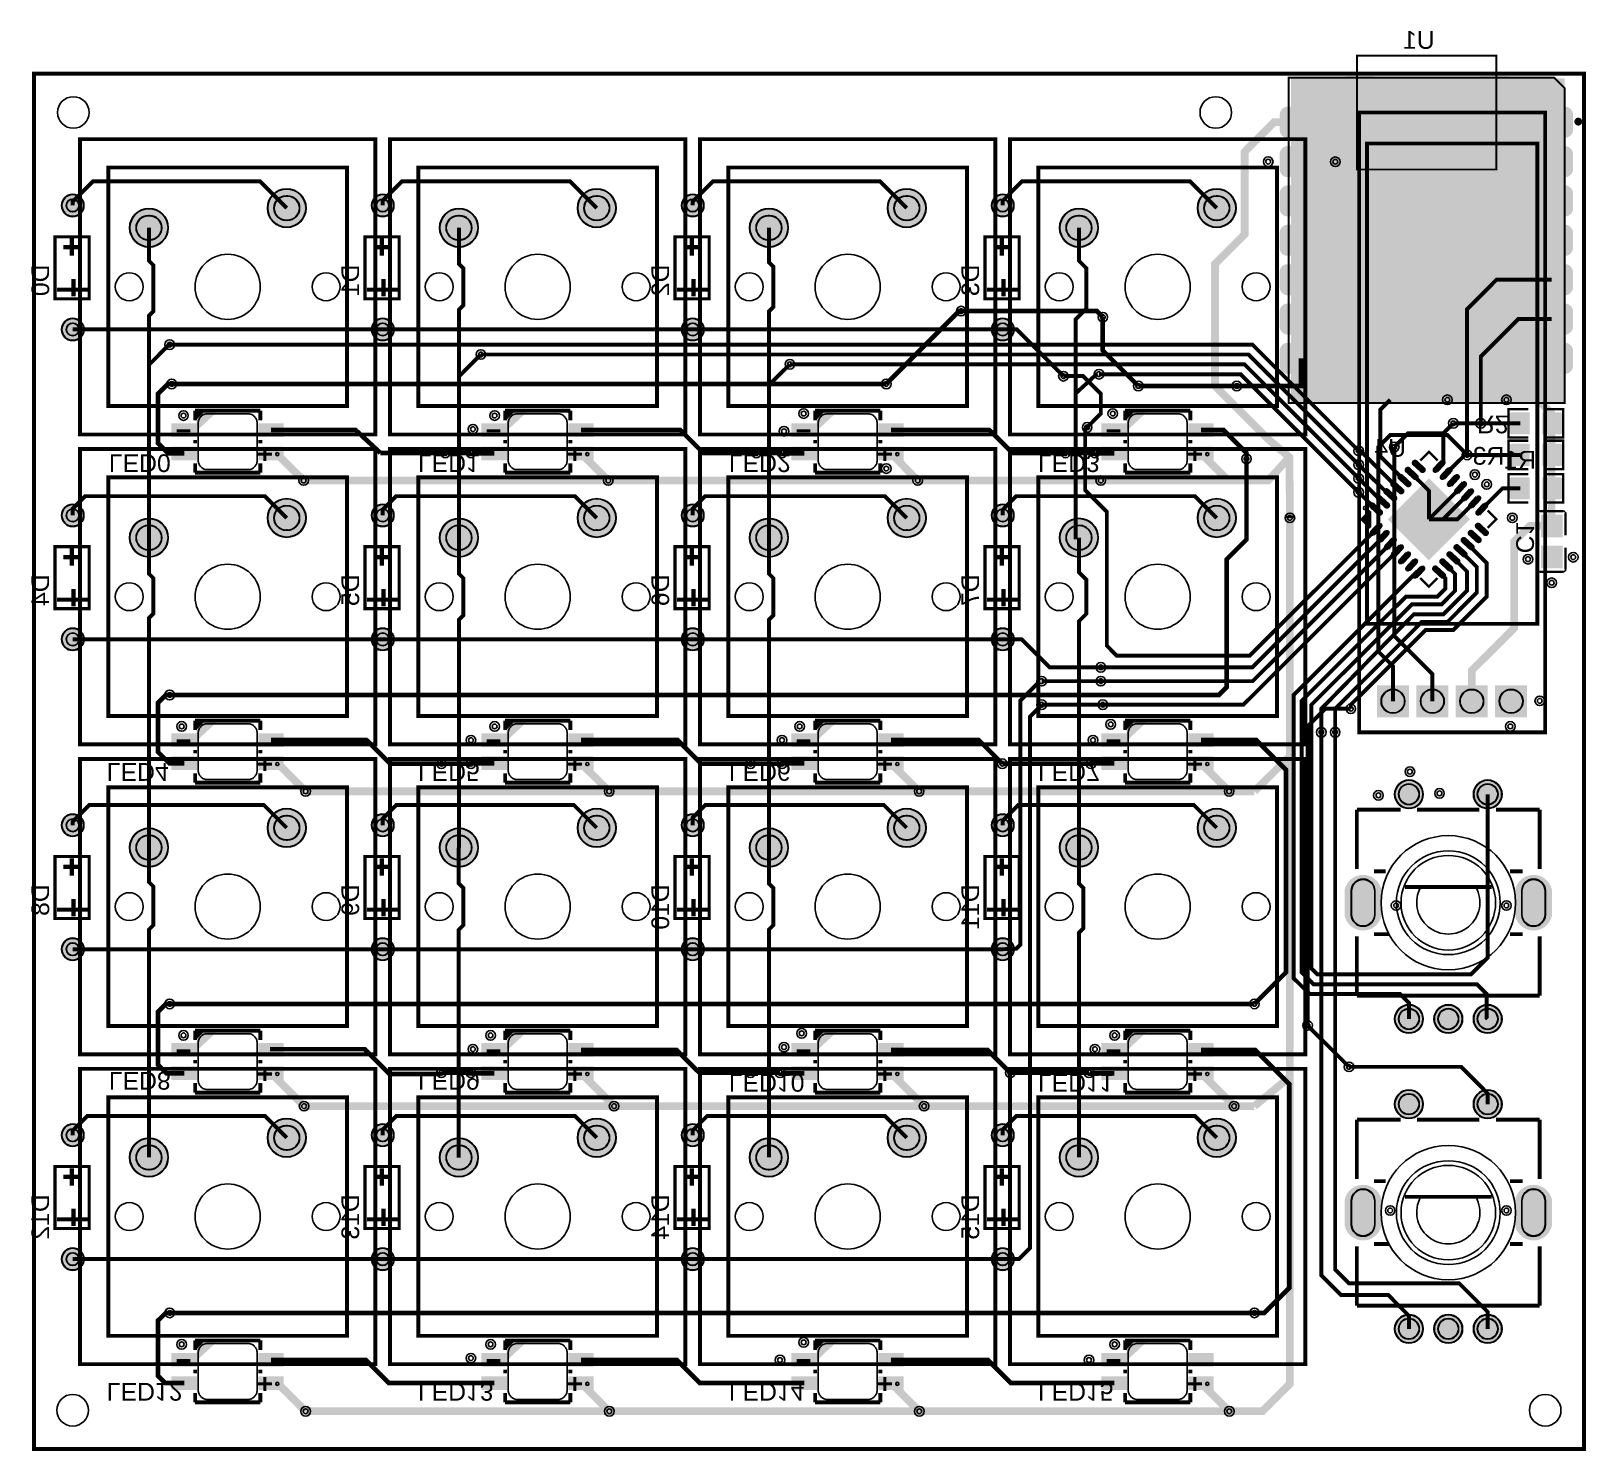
# Model space of a CAD drawing. Header units: millimetres. Extents: x 0 to 100, y 0 to 92.
import ezdxf

# ---------------------------------------------------------------- set-up
doc = ezdxf.new("R2010")
doc.units = ezdxf.units.MM
for name, color, linetype, true_color in [('BoardOutLine', 7, 'Continuous', 0xff00ff), ('BottomLayer', 7, 'Continuous', 0x0000ff), ('BottomPasteMaskLayer', 7, 'Continuous', 0x800000), ('BottomSilkLayer', 7, 'Continuous', 0x66cc33), ('BottomSolderMaskLayer', 7, 'Continuous', 0xaa00ff), ('Document', 7, 'Continuous', 0xffffff), ('Hole', 7, 'Continuous', 0x222222), ('Multi-Layer', 7, 'Continuous', 0xc0c0c0), ('TopLayer', 7, 'Continuous', 0xff0000), ('TopSilkLayer', 7, 'Continuous', 0xffcc00), ('TopSolderMaskLayer', 7, 'Continuous', 0x800080)]:
    doc.layers.add(name, color=color, linetype=linetype, true_color=true_color)
doc.styles.get("Standard").update_dxf_attribs({"font": 'arial.ttf'})

msp = doc.modelspace()

# ---------------------------------------------------------------- texts
at = {"layer": 'BottomSilkLayer', "text_generation_flag": 2}
for s, p in [('U1', (90.37, 90.36)), ('U4', (88.52, 64.03)), ('R3', (94.87, 63.52)), ('R1', (96.9, 63.27))]:
    msp.add_text(s, height=1.143, dxfattribs=at).set_placement(p)
for s, rotation, p in [('D0', 90, (0.98, 76.44)), ('D1', 90, (20.98, 76.44)), ('D2', 90, (40.98, 76.44)), ('D3', 90, (60.98, 76.44)), ('R2', 180, (93.09, 66.69)), ('LED0', 180, (4.83, 64.19)), ('LED3', 180, (64.77, 64.19)), ('LED1', 180, (24.77, 64.19)), ('LED2', 180, (44.83, 64.19)), ('C1', 270, (95.63, 57.8)), ('D4', 90, (0.98, 56.44)), ('D5', 90, (20.98, 56.44)), ('D6', 90, (40.98, 56.44)), ('D7', 90, (60.98, 56.44)), ('LED4', 180, (4.7, 44.26)), ('LED5', 180, (24.77, 44.26)), ('LED6', 180, (44.83, 44.26)), ('LED7', 180, (64.77, 44.26)), ('D8', 90, (0.98, 36.44)), ('D9', 90, (20.98, 36.44)), ('D10', 90, (40.98, 36.44)), ('D11', 90, (60.98, 36.44)), ('LED8', 180, (4.83, 24.33)), ('LED9', 180, (24.77, 24.33)), ('LED10', 180, (44.83, 24.2)), ('LED11', 180, (64.77, 24.2)), ('D12', 90, (0.98, 16.44)), ('D13', 90, (20.98, 16.44)), ('D14', 90, (40.98, 16.44)), ('D15', 90, (60.98, 16.44)), ('LED12', 180, (4.7, 4.26)), ('LED13', 180, (24.77, 4.26)), ('LED14', 180, (44.83, 4.26)), ('LED15', 180, (64.77, 4.26))]:
    msp.add_text(s, height=1.143, rotation=rotation, dxfattribs=at).set_placement(p)

# ---------------------------------------------------------------- hatches: boundary and pattern name
at = {"layer": 'BottomLayer'}
for points in [[(83.12, 86.12), (83.12, 86.18), (83.11, 86.24), (83.09, 86.3), (83.07, 86.35), (83.04, 86.4), (83, 86.45), (82.96, 86.49), (82.91, 86.53), (82.86, 86.56), (82.8, 86.59), (82.74, 86.61), (82.69, 86.62), (82.62, 86.62), (80.87, 86.62), (80.81, 86.62), (80.76, 86.61), (80.7, 86.59), (80.64, 86.56), (80.59, 86.53), (80.54, 86.49), (80.5, 86.45), (80.46, 86.4), (80.43, 86.35), (80.41, 86.3), (80.39, 86.24), (80.38, 86.18), (80.37, 86.12), (80.37, 85.12), (80.38, 85.06), (80.39, 85), (80.41, 84.94), (80.43, 84.89), (80.46, 84.84), (80.5, 84.79), (80.54, 84.75), (80.59, 84.71), (80.64, 84.68), (80.7, 84.65), (80.76, 84.63), (80.81, 84.62), (80.87, 84.62), (82.62, 84.62), (82.69, 84.62), (82.74, 84.63), (82.8, 84.65), (82.86, 84.68), (82.91, 84.71), (82.96, 84.75), (83, 84.79), (83.04, 84.84), (83.07, 84.89), (83.09, 84.94), (83.11, 85), (83.12, 85.06), (83.12, 85.12)], [(99.29, 86.12), (99.29, 86.18), (99.28, 86.24), (99.26, 86.3), (99.23, 86.35), (99.2, 86.4), (99.16, 86.45), (99.12, 86.49), (99.07, 86.53), (99.02, 86.56), (98.97, 86.59), (98.91, 86.61), (98.85, 86.62), (98.79, 86.62), (97.04, 86.62), (96.98, 86.62), (96.92, 86.61), (96.86, 86.59), (96.81, 86.56), (96.76, 86.53), (96.71, 86.49), (96.67, 86.45), (96.63, 86.4), (96.6, 86.35), (96.57, 86.3), (96.55, 86.24), (96.54, 86.18), (96.54, 86.12), (96.54, 85.12), (96.54, 85.06), (96.55, 85), (96.57, 84.94), (96.6, 84.89), (96.63, 84.84), (96.67, 84.79), (96.71, 84.75), (96.76, 84.71), (96.81, 84.68), (96.86, 84.65), (96.92, 84.63), (96.98, 84.62), (97.04, 84.62), (98.79, 84.62), (98.85, 84.62), (98.91, 84.63), (98.97, 84.65), (99.02, 84.68), (99.07, 84.71), (99.12, 84.75), (99.16, 84.79), (99.2, 84.84), (99.23, 84.89), (99.26, 84.94), (99.28, 85), (99.29, 85.06), (99.29, 85.12)], [(83.12, 83.58), (83.12, 83.64), (83.11, 83.7), (83.09, 83.76), (83.07, 83.81), (83.04, 83.86), (83, 83.91), (82.96, 83.95), (82.91, 83.99), (82.86, 84.02), (82.8, 84.05), (82.74, 84.07), (82.69, 84.08), (82.62, 84.08), (80.87, 84.08), (80.81, 84.08), (80.76, 84.07), (80.7, 84.05), (80.64, 84.02), (80.59, 83.99), (80.54, 83.95), (80.5, 83.91), (80.46, 83.86), (80.43, 83.81), (80.41, 83.76), (80.39, 83.7), (80.38, 83.64), (80.37, 83.58), (80.37, 82.58), (80.38, 82.52), (80.39, 82.46), (80.41, 82.4), (80.43, 82.35), (80.46, 82.3), (80.5, 82.25), (80.54, 82.21), (80.59, 82.17), (80.64, 82.14), (80.7, 82.11), (80.76, 82.09), (80.81, 82.08), (80.87, 82.08), (82.62, 82.08), (82.69, 82.08), (82.74, 82.09), (82.8, 82.11), (82.86, 82.14), (82.91, 82.17), (82.96, 82.21), (83, 82.25), (83.04, 82.3), (83.07, 82.35), (83.09, 82.4), (83.11, 82.46), (83.12, 82.52), (83.12, 82.58)], [(99.29, 83.58), (99.29, 83.64), (99.28, 83.7), (99.26, 83.76), (99.23, 83.81), (99.2, 83.86), (99.16, 83.91), (99.12, 83.95), (99.07, 83.99), (99.02, 84.02), (98.97, 84.05), (98.91, 84.07), (98.85, 84.08), (98.79, 84.08), (97.04, 84.08), (96.98, 84.08), (96.92, 84.07), (96.86, 84.05), (96.81, 84.02), (96.76, 83.99), (96.71, 83.95), (96.67, 83.91), (96.63, 83.86), (96.6, 83.81), (96.57, 83.76), (96.55, 83.7), (96.54, 83.64), (96.54, 83.58), (96.54, 82.58), (96.54, 82.52), (96.55, 82.46), (96.57, 82.4), (96.6, 82.35), (96.63, 82.3), (96.67, 82.25), (96.71, 82.21), (96.76, 82.17), (96.81, 82.14), (96.86, 82.11), (96.92, 82.09), (96.98, 82.08), (97.04, 82.08), (98.79, 82.08), (98.85, 82.08), (98.91, 82.09), (98.97, 82.11), (99.02, 82.14), (99.07, 82.17), (99.12, 82.21), (99.16, 82.25), (99.2, 82.3), (99.23, 82.35), (99.26, 82.4), (99.28, 82.46), (99.29, 82.52), (99.29, 82.58)], [(83.12, 81.04), (83.12, 81.1), (83.11, 81.16), (83.09, 81.22), (83.07, 81.27), (83.04, 81.32), (83, 81.37), (82.96, 81.41), (82.91, 81.45), (82.86, 81.48), (82.8, 81.51), (82.74, 81.53), (82.69, 81.54), (82.62, 81.54), (80.87, 81.54), (80.81, 81.54), (80.76, 81.53), (80.7, 81.51), (80.64, 81.48), (80.59, 81.45), (80.54, 81.41), (80.5, 81.37), (80.46, 81.32), (80.43, 81.27), (80.41, 81.22), (80.39, 81.16), (80.38, 81.1), (80.37, 81.04), (80.37, 80.04), (80.38, 79.98), (80.39, 79.92), (80.41, 79.86), (80.43, 79.81), (80.46, 79.76), (80.5, 79.71), (80.54, 79.67), (80.59, 79.63), (80.64, 79.6), (80.7, 79.57), (80.76, 79.55), (80.81, 79.54), (80.87, 79.54), (82.62, 79.54), (82.69, 79.54), (82.74, 79.55), (82.8, 79.57), (82.86, 79.6), (82.91, 79.63), (82.96, 79.67), (83, 79.71), (83.04, 79.76), (83.07, 79.81), (83.09, 79.86), (83.11, 79.92), (83.12, 79.98), (83.12, 80.04)], [(99.29, 81.04), (99.29, 81.1), (99.28, 81.16), (99.26, 81.22), (99.23, 81.27), (99.2, 81.32), (99.16, 81.37), (99.12, 81.41), (99.07, 81.45), (99.02, 81.48), (98.97, 81.51), (98.91, 81.53), (98.85, 81.54), (98.79, 81.54), (97.04, 81.54), (96.98, 81.54), (96.92, 81.53), (96.86, 81.51), (96.81, 81.48), (96.76, 81.45), (96.71, 81.41), (96.67, 81.37), (96.63, 81.32), (96.6, 81.27), (96.57, 81.22), (96.55, 81.16), (96.54, 81.1), (96.54, 81.04), (96.54, 80.04), (96.54, 79.98), (96.55, 79.92), (96.57, 79.86), (96.6, 79.81), (96.63, 79.76), (96.67, 79.71), (96.71, 79.67), (96.76, 79.63), (96.81, 79.6), (96.86, 79.57), (96.92, 79.55), (96.98, 79.54), (97.04, 79.54), (98.79, 79.54), (98.85, 79.54), (98.91, 79.55), (98.97, 79.57), (99.02, 79.6), (99.07, 79.63), (99.12, 79.67), (99.16, 79.71), (99.2, 79.76), (99.23, 79.81), (99.26, 79.86), (99.28, 79.92), (99.29, 79.98), (99.29, 80.04)], [(83.12, 78.5), (83.12, 78.56), (83.11, 78.62), (83.09, 78.68), (83.07, 78.73), (83.04, 78.78), (83, 78.83), (82.96, 78.87), (82.91, 78.91), (82.86, 78.94), (82.8, 78.97), (82.74, 78.99), (82.69, 79), (82.62, 79), (80.87, 79), (80.81, 79), (80.76, 78.99), (80.7, 78.97), (80.64, 78.94), (80.59, 78.91), (80.54, 78.87), (80.5, 78.83), (80.46, 78.78), (80.43, 78.73), (80.41, 78.68), (80.39, 78.62), (80.38, 78.56), (80.37, 78.5), (80.37, 77.5), (80.38, 77.44), (80.39, 77.38), (80.41, 77.32), (80.43, 77.27), (80.46, 77.22), (80.5, 77.17), (80.54, 77.13), (80.59, 77.09), (80.64, 77.06), (80.7, 77.03), (80.76, 77.01), (80.81, 77), (80.87, 77), (82.62, 77), (82.69, 77), (82.74, 77.01), (82.8, 77.03), (82.86, 77.06), (82.91, 77.09), (82.96, 77.13), (83, 77.17), (83.04, 77.22), (83.07, 77.27), (83.09, 77.32), (83.11, 77.38), (83.12, 77.44), (83.12, 77.5)], [(99.29, 78.5), (99.29, 78.56), (99.28, 78.62), (99.26, 78.68), (99.23, 78.73), (99.2, 78.78), (99.16, 78.83), (99.12, 78.87), (99.07, 78.91), (99.02, 78.94), (98.97, 78.97), (98.91, 78.99), (98.85, 79), (98.79, 79), (97.04, 79), (96.98, 79), (96.92, 78.99), (96.86, 78.97), (96.81, 78.94), (96.76, 78.91), (96.71, 78.87), (96.67, 78.83), (96.63, 78.78), (96.6, 78.73), (96.57, 78.68), (96.55, 78.62), (96.54, 78.56), (96.54, 78.5), (96.54, 77.5), (96.54, 77.44), (96.55, 77.38), (96.57, 77.32), (96.6, 77.27), (96.63, 77.22), (96.67, 77.17), (96.71, 77.13), (96.76, 77.09), (96.81, 77.06), (96.86, 77.03), (96.92, 77.01), (96.98, 77), (97.04, 77), (98.79, 77), (98.85, 77), (98.91, 77.01), (98.97, 77.03), (99.02, 77.06), (99.07, 77.09), (99.12, 77.13), (99.16, 77.17), (99.2, 77.22), (99.23, 77.27), (99.26, 77.32), (99.28, 77.38), (99.29, 77.44), (99.29, 77.5)], [(83.12, 75.96), (83.12, 76.02), (83.11, 76.08), (83.09, 76.14), (83.07, 76.19), (83.04, 76.24), (83, 76.29), (82.96, 76.33), (82.91, 76.37), (82.86, 76.4), (82.8, 76.43), (82.74, 76.45), (82.69, 76.46), (82.62, 76.46), (80.87, 76.46), (80.81, 76.46), (80.76, 76.45), (80.7, 76.43), (80.64, 76.4), (80.59, 76.37), (80.54, 76.33), (80.5, 76.29), (80.46, 76.24), (80.43, 76.19), (80.41, 76.14), (80.39, 76.08), (80.38, 76.02), (80.37, 75.96), (80.37, 74.96), (80.38, 74.9), (80.39, 74.84), (80.41, 74.78), (80.43, 74.73), (80.46, 74.68), (80.5, 74.63), (80.54, 74.59), (80.59, 74.55), (80.64, 74.52), (80.7, 74.49), (80.76, 74.47), (80.81, 74.46), (80.87, 74.46), (82.62, 74.46), (82.69, 74.46), (82.74, 74.47), (82.8, 74.49), (82.86, 74.52), (82.91, 74.55), (82.96, 74.59), (83, 74.63), (83.04, 74.68), (83.07, 74.73), (83.09, 74.78), (83.11, 74.84), (83.12, 74.9), (83.12, 74.96)], [(99.29, 75.96), (99.29, 76.02), (99.28, 76.08), (99.26, 76.14), (99.23, 76.19), (99.2, 76.24), (99.16, 76.29), (99.12, 76.33), (99.07, 76.37), (99.02, 76.4), (98.97, 76.43), (98.91, 76.45), (98.85, 76.46), (98.79, 76.46), (97.04, 76.46), (96.98, 76.46), (96.92, 76.45), (96.86, 76.43), (96.81, 76.4), (96.76, 76.37), (96.71, 76.33), (96.67, 76.29), (96.63, 76.24), (96.6, 76.19), (96.57, 76.14), (96.55, 76.08), (96.54, 76.02), (96.54, 75.96), (96.54, 74.96), (96.54, 74.9), (96.55, 74.84), (96.57, 74.78), (96.6, 74.73), (96.63, 74.68), (96.67, 74.63), (96.71, 74.59), (96.76, 74.55), (96.81, 74.52), (96.86, 74.49), (96.92, 74.47), (96.98, 74.46), (97.04, 74.46), (98.79, 74.46), (98.85, 74.46), (98.91, 74.47), (98.97, 74.49), (99.02, 74.52), (99.07, 74.55), (99.12, 74.59), (99.16, 74.63), (99.2, 74.68), (99.23, 74.73), (99.26, 74.78), (99.28, 74.84), (99.29, 74.9), (99.29, 74.96)], [(83.12, 73.42), (83.12, 73.48), (83.11, 73.54), (83.09, 73.6), (83.07, 73.65), (83.04, 73.7), (83, 73.75), (82.96, 73.79), (82.91, 73.83), (82.86, 73.86), (82.8, 73.89), (82.74, 73.91), (82.69, 73.92), (82.62, 73.92), (80.87, 73.92), (80.81, 73.92), (80.76, 73.91), (80.7, 73.89), (80.64, 73.86), (80.59, 73.83), (80.54, 73.79), (80.5, 73.75), (80.46, 73.7), (80.43, 73.65), (80.41, 73.6), (80.39, 73.54), (80.38, 73.48), (80.37, 73.42), (80.37, 72.42), (80.38, 72.36), (80.39, 72.3), (80.41, 72.24), (80.43, 72.19), (80.46, 72.14), (80.5, 72.09), (80.54, 72.05), (80.59, 72.01), (80.64, 71.98), (80.7, 71.95), (80.76, 71.93), (80.81, 71.92), (80.87, 71.92), (82.62, 71.92), (82.69, 71.92), (82.74, 71.93), (82.8, 71.95), (82.86, 71.98), (82.91, 72.01), (82.96, 72.05), (83, 72.09), (83.04, 72.14), (83.07, 72.19), (83.09, 72.24), (83.11, 72.3), (83.12, 72.36), (83.12, 72.42)], [(99.29, 73.42), (99.29, 73.48), (99.28, 73.54), (99.26, 73.6), (99.23, 73.65), (99.2, 73.7), (99.16, 73.75), (99.12, 73.79), (99.07, 73.83), (99.02, 73.86), (98.97, 73.89), (98.91, 73.91), (98.85, 73.92), (98.79, 73.92), (97.04, 73.92), (96.98, 73.92), (96.92, 73.91), (96.86, 73.89), (96.81, 73.86), (96.76, 73.83), (96.71, 73.79), (96.67, 73.75), (96.63, 73.7), (96.6, 73.65), (96.57, 73.6), (96.55, 73.54), (96.54, 73.48), (96.54, 73.42), (96.54, 72.42), (96.54, 72.36), (96.55, 72.3), (96.57, 72.24), (96.6, 72.19), (96.63, 72.14), (96.67, 72.09), (96.71, 72.05), (96.76, 72.01), (96.81, 71.98), (96.86, 71.95), (96.92, 71.93), (96.98, 71.92), (97.04, 71.92), (98.79, 71.92), (98.85, 71.92), (98.91, 71.93), (98.97, 71.95), (99.02, 71.98), (99.07, 72.01), (99.12, 72.05), (99.16, 72.09), (99.2, 72.14), (99.23, 72.19), (99.26, 72.24), (99.28, 72.3), (99.29, 72.36), (99.29, 72.42)], [(83.12, 70.88), (83.12, 70.94), (83.11, 71), (83.09, 71.06), (83.07, 71.11), (83.04, 71.16), (83, 71.21), (82.96, 71.25), (82.91, 71.29), (82.86, 71.32), (82.8, 71.35), (82.74, 71.37), (82.69, 71.38), (82.62, 71.38), (80.87, 71.38), (80.81, 71.38), (80.76, 71.37), (80.7, 71.35), (80.64, 71.32), (80.59, 71.29), (80.54, 71.25), (80.5, 71.21), (80.46, 71.16), (80.43, 71.11), (80.41, 71.06), (80.39, 71), (80.38, 70.94), (80.37, 70.88), (80.37, 69.88), (80.38, 69.82), (80.39, 69.76), (80.41, 69.7), (80.43, 69.65), (80.46, 69.6), (80.5, 69.55), (80.54, 69.51), (80.59, 69.47), (80.64, 69.44), (80.7, 69.41), (80.76, 69.39), (80.81, 69.38), (80.87, 69.38), (82.62, 69.38), (82.69, 69.38), (82.74, 69.39), (82.8, 69.41), (82.86, 69.44), (82.91, 69.47), (82.96, 69.51), (83, 69.55), (83.04, 69.6), (83.07, 69.65), (83.09, 69.7), (83.11, 69.76), (83.12, 69.82), (83.12, 69.88)], [(99.29, 70.88), (99.29, 70.94), (99.28, 71), (99.26, 71.06), (99.23, 71.11), (99.2, 71.16), (99.16, 71.21), (99.12, 71.25), (99.07, 71.29), (99.02, 71.32), (98.97, 71.35), (98.91, 71.37), (98.85, 71.38), (98.79, 71.38), (97.04, 71.38), (96.98, 71.38), (96.92, 71.37), (96.86, 71.35), (96.81, 71.32), (96.76, 71.29), (96.71, 71.25), (96.67, 71.21), (96.63, 71.16), (96.6, 71.11), (96.57, 71.06), (96.55, 71), (96.54, 70.94), (96.54, 70.88), (96.54, 69.88), (96.54, 69.82), (96.55, 69.76), (96.57, 69.7), (96.6, 69.65), (96.63, 69.6), (96.67, 69.55), (96.71, 69.51), (96.76, 69.47), (96.81, 69.44), (96.86, 69.41), (96.92, 69.39), (96.98, 69.38), (97.04, 69.38), (98.79, 69.38), (98.85, 69.38), (98.91, 69.39), (98.97, 69.41), (99.02, 69.44), (99.07, 69.47), (99.12, 69.51), (99.16, 69.55), (99.2, 69.6), (99.23, 69.65), (99.26, 69.7), (99.28, 69.76), (99.29, 69.82), (99.29, 69.88)], [(96.47, 66.88), (96.47, 65.5), (95.33, 65.5), (95.33, 66.88)], [(97.33, 66.88), (97.33, 65.5), (98.47, 65.5), (98.47, 66.88)], [(10.5, 65.34), (8.9, 65.34), (8.9, 66.16), (10.5, 66.16)], [(16.1, 65.34), (14.5, 65.34), (14.5, 66.16), (16.1, 66.16)], [(30.5, 65.34), (28.9, 65.34), (28.9, 66.16), (30.5, 66.16)], [(36.1, 65.34), (34.5, 65.34), (34.5, 66.16), (36.1, 66.16)], [(50.5, 65.34), (48.9, 65.34), (48.9, 66.16), (50.5, 66.16)], [(56.1, 65.34), (54.5, 65.34), (54.5, 66.16), (56.1, 66.16)], [(70.5, 65.34), (68.9, 65.34), (68.9, 66.16), (70.5, 66.16)], [(76.1, 65.34), (74.5, 65.34), (74.5, 66.16), (76.1, 66.16)], [(10.5, 63.84), (8.9, 63.84), (8.9, 64.66), (10.5, 64.66)], [(16.1, 63.84), (14.5, 63.84), (14.5, 64.66), (16.1, 64.66)], [(30.5, 63.84), (28.9, 63.84), (28.9, 64.66), (30.5, 64.66)], [(36.1, 63.84), (34.5, 63.84), (34.5, 64.66), (36.1, 64.66)], [(50.5, 63.84), (48.9, 63.84), (48.9, 64.66), (50.5, 64.66)], [(56.1, 63.84), (54.5, 63.84), (54.5, 64.66), (56.1, 64.66)], [(70.5, 63.84), (68.9, 63.84), (68.9, 64.66), (70.5, 64.66)], [(76.1, 63.84), (74.5, 63.84), (74.5, 64.66), (76.1, 64.66)], [(96.47, 63.47), (96.47, 64.84), (95.33, 64.84), (95.33, 63.47)], [(97.33, 63.47), (97.33, 64.84), (98.47, 64.84), (98.47, 63.47)], [(89.26, 62.84, -0.785398), (89, 62.58), (88.51, 63.07, -0.785398), (88.77, 63.33)], [(89.72, 63.3, -0.785398), (89.46, 63.04), (88.97, 63.53, -0.785398), (89.23, 63.79)], [(91.03, 63.53, -0.785398), (90.77, 63.79), (90.28, 63.3, -0.785398), (90.54, 63.04)], [(91.49, 63.07, -0.785398), (91.23, 63.33), (90.74, 62.84, -0.785398), (91, 62.58)], [(90, 57.38), (92.62, 60), (90, 62.62), (87.38, 60)], [(88.34, 61.92, -0.785398), (88.08, 61.66), (87.59, 62.15, -0.785398), (87.85, 62.41)], [(88.8, 62.38, -0.785398), (88.54, 62.12), (88.05, 62.61, -0.785398), (88.31, 62.87)], [(91.95, 62.61, -0.785398), (91.69, 62.87), (91.2, 62.38, -0.785398), (91.46, 62.12)], [(92.41, 62.15, -0.785398), (92.15, 62.41), (91.66, 61.92, -0.785398), (91.92, 61.66)], [(96.47, 61.31), (96.47, 62.68), (95.33, 62.68), (95.33, 61.31)], [(97.33, 61.31), (97.33, 62.68), (98.47, 62.68), (98.47, 61.31)], [(87.42, 61, -0.785398), (87.16, 60.74), (86.67, 61.23, -0.785398), (86.93, 61.49)], [(87.88, 61.46, -0.785398), (87.62, 61.2), (87.13, 61.69, -0.785398), (87.39, 61.95)], [(92.87, 61.69, -0.785398), (92.61, 61.95), (92.12, 61.46, -0.785398), (92.38, 61.2)], [(93.33, 61.23, -0.785398), (93.07, 61.49), (92.58, 61, -0.785398), (92.84, 60.74)], [(86.96, 60.54, -0.785398), (86.7, 60.28), (86.21, 60.77, -0.785398), (86.47, 61.03)], [(93.79, 60.77, -0.785398), (93.53, 61.03), (93.04, 60.54, -0.785398), (93.3, 60.28)], [(97.24, 58.86), (98.59, 58.86), (98.59, 60.27), (97.24, 60.27)], [(86.96, 59.46, -0.785398), (86.7, 59.72), (86.21, 59.23, -0.785398), (86.47, 58.97)], [(87.42, 59, -0.785398), (87.16, 59.26), (86.67, 58.77, -0.785398), (86.93, 58.51)], [(93.33, 58.77, -0.785398), (93.07, 58.51), (92.58, 59, -0.785398), (92.84, 59.26)], [(93.79, 59.23, -0.785398), (93.53, 58.97), (93.04, 59.46, -0.785398), (93.3, 59.72)], [(87.88, 58.54, -0.785398), (87.62, 58.8), (87.13, 58.31, -0.785398), (87.39, 58.05)], [(88.34, 58.08, -0.785398), (88.08, 58.34), (87.59, 57.85, -0.785398), (87.85, 57.59)], [(92.41, 57.85, -0.785398), (92.15, 57.59), (91.66, 58.08, -0.785398), (91.92, 58.34)], [(92.87, 58.31, -0.785398), (92.61, 58.05), (92.12, 58.54, -0.785398), (92.38, 58.8)], [(97.24, 58.27), (98.59, 58.27), (98.59, 56.86), (97.24, 56.86)], [(88.8, 57.62, -0.785398), (88.54, 57.88), (88.05, 57.39, -0.785398), (88.31, 57.13)], [(89.26, 57.16, -0.785398), (89, 57.42), (88.51, 56.93, -0.785398), (88.77, 56.67)], [(91.49, 56.93, -0.785398), (91.23, 56.67), (90.74, 57.16, -0.785398), (91, 57.42)], [(91.95, 57.39, -0.785398), (91.69, 57.13), (91.2, 57.62, -0.785398), (91.46, 57.88)], [(89.72, 56.7, -0.785398), (89.46, 56.96), (88.97, 56.47, -0.785398), (89.23, 56.21)], [(91.03, 56.47, -0.785398), (90.77, 56.21), (90.28, 56.7, -0.785398), (90.54, 56.96)], [(10.5, 45.34), (8.9, 45.34), (8.9, 46.16), (10.5, 46.16)], [(16.1, 45.34), (14.5, 45.34), (14.5, 46.16), (16.1, 46.16)], [(30.5, 45.34), (28.9, 45.34), (28.9, 46.16), (30.5, 46.16)], [(36.1, 45.34), (34.5, 45.34), (34.5, 46.16), (36.1, 46.16)], [(50.5, 45.34), (48.9, 45.34), (48.9, 46.16), (50.5, 46.16)], [(56.1, 45.34), (54.5, 45.34), (54.5, 46.16), (56.1, 46.16)], [(70.5, 45.34), (68.9, 45.34), (68.9, 46.16), (70.5, 46.16)], [(76.1, 45.34), (74.5, 45.34), (74.5, 46.16), (76.1, 46.16)], [(10.5, 43.84), (8.9, 43.84), (8.9, 44.66), (10.5, 44.66)], [(16.1, 43.84), (14.5, 43.84), (14.5, 44.66), (16.1, 44.66)], [(30.5, 43.84), (28.9, 43.84), (28.9, 44.66), (30.5, 44.66)], [(36.1, 43.84), (34.5, 43.84), (34.5, 44.66), (36.1, 44.66)], [(50.5, 43.84), (48.9, 43.84), (48.9, 44.66), (50.5, 44.66)], [(56.1, 43.84), (54.5, 43.84), (54.5, 44.66), (56.1, 44.66)], [(70.5, 43.84), (68.9, 43.84), (68.9, 44.66), (70.5, 44.66)], [(76.1, 43.84), (74.5, 43.84), (74.5, 44.66), (76.1, 44.66)], [(10.5, 25.34), (8.9, 25.34), (8.9, 26.16), (10.5, 26.16)], [(16.1, 25.34), (14.5, 25.34), (14.5, 26.16), (16.1, 26.16)], [(30.5, 25.34), (28.9, 25.34), (28.9, 26.16), (30.5, 26.16)], [(36.1, 25.34), (34.5, 25.34), (34.5, 26.16), (36.1, 26.16)], [(50.5, 25.34), (48.9, 25.34), (48.9, 26.16), (50.5, 26.16)], [(56.1, 25.34), (54.5, 25.34), (54.5, 26.16), (56.1, 26.16)], [(70.5, 25.34), (68.9, 25.34), (68.9, 26.16), (70.5, 26.16)], [(76.1, 25.34), (74.5, 25.34), (74.5, 26.16), (76.1, 26.16)], [(10.5, 23.84), (8.9, 23.84), (8.9, 24.66), (10.5, 24.66)], [(16.1, 23.84), (14.5, 23.84), (14.5, 24.66), (16.1, 24.66)], [(30.5, 23.84), (28.9, 23.84), (28.9, 24.66), (30.5, 24.66)], [(36.1, 23.84), (34.5, 23.84), (34.5, 24.66), (36.1, 24.66)], [(50.5, 23.84), (48.9, 23.84), (48.9, 24.66), (50.5, 24.66)], [(56.1, 23.84), (54.5, 23.84), (54.5, 24.66), (56.1, 24.66)], [(70.5, 23.84), (68.9, 23.84), (68.9, 24.66), (70.5, 24.66)], [(76.1, 23.84), (74.5, 23.84), (74.5, 24.66), (76.1, 24.66)], [(10.5, 5.34), (8.9, 5.34), (8.9, 6.16), (10.5, 6.16)], [(16.1, 5.34), (14.5, 5.34), (14.5, 6.16), (16.1, 6.16)], [(30.5, 5.34), (28.9, 5.34), (28.9, 6.16), (30.5, 6.16)], [(36.1, 5.34), (34.5, 5.34), (34.5, 6.16), (36.1, 6.16)], [(50.5, 5.34), (48.9, 5.34), (48.9, 6.16), (50.5, 6.16)], [(56.1, 5.34), (54.5, 5.34), (54.5, 6.16), (56.1, 6.16)], [(70.5, 5.34), (68.9, 5.34), (68.9, 6.16), (70.5, 6.16)], [(76.1, 5.34), (74.5, 5.34), (74.5, 6.16), (76.1, 6.16)], [(10.5, 3.84), (8.9, 3.84), (8.9, 4.66), (10.5, 4.66)], [(16.1, 3.84), (14.5, 3.84), (14.5, 4.66), (16.1, 4.66)], [(30.5, 3.84), (28.9, 3.84), (28.9, 4.66), (30.5, 4.66)], [(36.1, 3.84), (34.5, 3.84), (34.5, 4.66), (36.1, 4.66)], [(50.5, 3.84), (48.9, 3.84), (48.9, 4.66), (50.5, 4.66)], [(56.1, 3.84), (54.5, 3.84), (54.5, 4.66), (56.1, 4.66)], [(70.5, 3.84), (68.9, 3.84), (68.9, 4.66), (70.5, 4.66)], [(76.1, 3.84), (74.5, 3.84), (74.5, 4.66), (76.1, 4.66)]]:
    msp.add_hatch(color=256, dxfattribs=at).paths.add_polyline_path(points)
at = {"layer": 'BottomPasteMaskLayer'}
for points in [[(95.2, 66.83), (95.2, 65.55), (95.25, 65.5), (96.4, 65.5), (96.45, 65.55), (96.46, 65.96), (96.01, 65.96), (96.01, 66.41), (96.45, 66.41), (96.45, 66.83), (96.4, 66.88), (95.25, 66.88)], [(97.35, 66.83), (97.35, 66.41), (97.8, 66.41), (97.8, 65.96), (97.36, 65.96), (97.35, 65.55), (97.4, 65.5), (98.55, 65.5), (98.6, 65.55), (98.6, 66.83), (98.55, 66.88), (97.4, 66.88)], [(10.5, 65.34), (8.9, 65.34), (8.9, 66.16), (10.5, 66.16)], [(16.1, 65.34), (14.5, 65.34), (14.5, 66.16), (16.1, 66.16)], [(30.5, 65.34), (28.9, 65.34), (28.9, 66.16), (30.5, 66.16)], [(36.1, 65.34), (34.5, 65.34), (34.5, 66.16), (36.1, 66.16)], [(50.5, 65.34), (48.9, 65.34), (48.9, 66.16), (50.5, 66.16)], [(56.1, 65.34), (54.5, 65.34), (54.5, 66.16), (56.1, 66.16)], [(70.5, 65.34), (68.9, 65.34), (68.9, 66.16), (70.5, 66.16)], [(76.1, 65.34), (74.5, 65.34), (74.5, 66.16), (76.1, 66.16)], [(10.5, 63.84), (8.9, 63.84), (8.9, 64.66), (10.5, 64.66)], [(16.1, 63.84), (14.5, 63.84), (14.5, 64.66), (16.1, 64.66)], [(30.5, 63.84), (28.9, 63.84), (28.9, 64.66), (30.5, 64.66)], [(36.1, 63.84), (34.5, 63.84), (34.5, 64.66), (36.1, 64.66)], [(50.5, 63.84), (48.9, 63.84), (48.9, 64.66), (50.5, 64.66)], [(56.1, 63.84), (54.5, 63.84), (54.5, 64.66), (56.1, 64.66)], [(70.5, 63.84), (68.9, 63.84), (68.9, 64.66), (70.5, 64.66)], [(76.1, 63.84), (74.5, 63.84), (74.5, 64.66), (76.1, 64.66)], [(96.45, 63.52), (96.45, 63.93), (96.01, 63.93), (96.01, 64.38), (96.45, 64.38), (96.45, 64.79), (96.4, 64.85), (95.25, 64.85), (95.2, 64.79), (95.2, 63.52), (95.25, 63.46), (96.4, 63.46)], [(98.6, 63.52), (98.6, 64.79), (98.55, 64.85), (97.4, 64.85), (97.35, 64.79), (97.35, 64.38), (97.8, 64.38), (97.8, 63.93), (97.36, 63.93), (97.35, 63.52), (97.4, 63.46), (98.55, 63.46)], [(89, 62.58), (89.01, 62.57), (89.03, 62.56), (89.05, 62.55), (89.07, 62.54), (89.08, 62.53), (89.1, 62.53), (89.12, 62.53), (89.14, 62.53), (89.16, 62.53), (89.18, 62.54), (89.2, 62.54), (89.22, 62.55), (89.23, 62.56), (89.25, 62.58), (89.26, 62.59), (89.28, 62.6), (89.29, 62.62), (89.29, 62.64), (89.3, 62.66), (89.31, 62.68), (89.31, 62.7), (89.31, 62.71), (89.31, 62.73), (89.3, 62.75), (89.3, 62.77), (89.29, 62.79), (89.28, 62.81), (89.27, 62.82), (89.26, 62.84), (88.77, 63.33), (88.75, 63.34), (88.74, 63.35), (88.72, 63.36), (88.7, 63.37), (88.68, 63.37), (88.66, 63.38), (88.64, 63.38), (88.63, 63.38), (88.61, 63.38), (88.59, 63.37), (88.57, 63.37), (88.55, 63.36), (88.53, 63.35), (88.52, 63.33), (88.5, 63.32), (88.49, 63.3), (88.48, 63.29), (88.47, 63.27), (88.47, 63.25), (88.46, 63.23), (88.46, 63.21), (88.46, 63.19), (88.46, 63.17), (88.46, 63.15), (88.47, 63.14), (88.48, 63.12), (88.49, 63.1), (88.5, 63.08), (88.51, 63.07)], [(89.46, 63.04), (89.47, 63.03), (89.49, 63.02), (89.51, 63.01), (89.53, 63), (89.54, 62.99), (89.56, 62.99), (89.58, 62.99), (89.6, 62.99), (89.62, 62.99), (89.64, 63), (89.66, 63), (89.68, 63.01), (89.69, 63.02), (89.71, 63.03), (89.72, 63.05), (89.74, 63.06), (89.75, 63.08), (89.76, 63.1), (89.76, 63.12), (89.77, 63.13), (89.77, 63.15), (89.77, 63.17), (89.77, 63.19), (89.76, 63.21), (89.76, 63.23), (89.75, 63.25), (89.74, 63.27), (89.73, 63.28), (89.72, 63.3), (89.23, 63.79), (89.21, 63.8), (89.2, 63.81), (89.18, 63.82), (89.16, 63.83), (89.14, 63.83), (89.12, 63.84), (89.1, 63.84), (89.08, 63.84), (89.07, 63.84), (89.05, 63.83), (89.03, 63.83), (89.01, 63.82), (88.99, 63.81), (88.98, 63.79), (88.96, 63.78), (88.95, 63.76), (88.94, 63.75), (88.93, 63.73), (88.93, 63.71), (88.92, 63.69), (88.92, 63.67), (88.92, 63.65), (88.92, 63.63), (88.92, 63.61), (88.93, 63.6), (88.94, 63.58), (88.95, 63.56), (88.96, 63.54), (88.97, 63.53)], [(90.28, 63.3), (90.27, 63.28), (90.26, 63.27), (90.25, 63.25), (90.24, 63.23), (90.23, 63.21), (90.23, 63.19), (90.23, 63.17), (90.23, 63.15), (90.23, 63.13), (90.24, 63.12), (90.24, 63.1), (90.25, 63.08), (90.26, 63.06), (90.28, 63.05), (90.29, 63.03), (90.31, 63.02), (90.32, 63.01), (90.34, 63), (90.36, 63), (90.38, 62.99), (90.4, 62.99), (90.42, 62.99), (90.44, 62.99), (90.46, 62.99), (90.47, 63), (90.49, 63.01), (90.51, 63.02), (90.53, 63.03), (90.54, 63.04), (91.03, 63.53), (91.04, 63.54), (91.05, 63.56), (91.06, 63.58), (91.07, 63.6), (91.08, 63.61), (91.08, 63.63), (91.08, 63.65), (91.08, 63.67), (91.08, 63.69), (91.07, 63.71), (91.07, 63.73), (91.06, 63.75), (91.05, 63.76), (91.04, 63.78), (91.02, 63.79), (91.01, 63.81), (90.99, 63.82), (90.97, 63.83), (90.95, 63.83), (90.93, 63.84), (90.91, 63.84), (90.9, 63.84), (90.88, 63.84), (90.86, 63.83), (90.84, 63.83), (90.82, 63.82), (90.8, 63.81), (90.79, 63.8), (90.77, 63.79)], [(90.74, 62.84), (90.73, 62.82), (90.72, 62.81), (90.71, 62.79), (90.7, 62.77), (90.7, 62.75), (90.69, 62.73), (90.69, 62.71), (90.69, 62.7), (90.69, 62.68), (90.7, 62.66), (90.7, 62.64), (90.71, 62.62), (90.72, 62.6), (90.74, 62.59), (90.75, 62.58), (90.77, 62.56), (90.78, 62.55), (90.8, 62.54), (90.82, 62.54), (90.84, 62.53), (90.86, 62.53), (90.88, 62.53), (90.9, 62.53), (90.92, 62.53), (90.93, 62.54), (90.95, 62.55), (90.97, 62.56), (90.99, 62.57), (91, 62.58), (91.49, 63.07), (91.5, 63.08), (91.51, 63.1), (91.52, 63.12), (91.53, 63.14), (91.54, 63.15), (91.54, 63.17), (91.54, 63.19), (91.54, 63.21), (91.54, 63.23), (91.53, 63.25), (91.53, 63.27), (91.52, 63.29), (91.51, 63.3), (91.5, 63.32), (91.48, 63.33), (91.47, 63.35), (91.45, 63.36), (91.43, 63.37), (91.41, 63.37), (91.39, 63.38), (91.37, 63.38), (91.35, 63.38), (91.34, 63.38), (91.32, 63.37), (91.3, 63.37), (91.28, 63.36), (91.26, 63.35), (91.25, 63.34), (91.23, 63.33)], [(88.08, 61.66), (88.1, 61.65), (88.11, 61.64), (88.13, 61.63), (88.15, 61.62), (88.17, 61.61), (88.18, 61.61), (88.2, 61.61), (88.22, 61.61), (88.24, 61.61), (88.26, 61.62), (88.28, 61.62), (88.3, 61.63), (88.31, 61.64), (88.33, 61.66), (88.34, 61.67), (88.36, 61.69), (88.37, 61.7), (88.38, 61.72), (88.38, 61.74), (88.39, 61.76), (88.39, 61.78), (88.39, 61.8), (88.39, 61.82), (88.39, 61.83), (88.38, 61.85), (88.37, 61.87), (88.36, 61.89), (88.35, 61.9), (88.34, 61.92), (87.85, 62.41), (87.83, 62.42), (87.82, 62.43), (87.8, 62.44), (87.78, 62.45), (87.76, 62.45), (87.75, 62.46), (87.73, 62.46), (87.71, 62.46), (87.69, 62.46), (87.67, 62.45), (87.65, 62.45), (87.63, 62.44), (87.62, 62.43), (87.6, 62.41), (87.59, 62.4), (87.57, 62.38), (87.56, 62.37), (87.55, 62.35), (87.55, 62.33), (87.54, 62.31), (87.54, 62.29), (87.54, 62.27), (87.54, 62.25), (87.54, 62.24), (87.55, 62.22), (87.56, 62.2), (87.57, 62.18), (87.58, 62.17), (87.59, 62.15)], [(88.54, 62.12), (88.56, 62.11), (88.57, 62.1), (88.59, 62.09), (88.61, 62.08), (88.63, 62.07), (88.64, 62.07), (88.66, 62.07), (88.68, 62.07), (88.7, 62.07), (88.72, 62.08), (88.74, 62.08), (88.76, 62.09), (88.77, 62.1), (88.79, 62.12), (88.8, 62.13), (88.82, 62.14), (88.83, 62.16), (88.84, 62.18), (88.84, 62.2), (88.85, 62.22), (88.85, 62.24), (88.85, 62.26), (88.85, 62.27), (88.84, 62.29), (88.84, 62.31), (88.83, 62.33), (88.82, 62.35), (88.81, 62.36), (88.8, 62.38), (88.31, 62.87), (88.29, 62.88), (88.28, 62.89), (88.26, 62.9), (88.24, 62.91), (88.22, 62.91), (88.21, 62.92), (88.19, 62.92), (88.17, 62.92), (88.15, 62.92), (88.13, 62.91), (88.11, 62.9), (88.09, 62.9), (88.08, 62.89), (88.06, 62.87), (88.05, 62.86), (88.03, 62.84), (88.02, 62.83), (88.01, 62.81), (88.01, 62.79), (88, 62.77), (88, 62.75), (88, 62.73), (88, 62.71), (88, 62.69), (88.01, 62.68), (88.02, 62.66), (88.03, 62.64), (88.04, 62.62), (88.05, 62.61)], [(91.2, 62.38), (91.19, 62.36), (91.18, 62.35), (91.17, 62.33), (91.16, 62.31), (91.15, 62.29), (91.15, 62.27), (91.15, 62.26), (91.15, 62.24), (91.15, 62.22), (91.16, 62.2), (91.16, 62.18), (91.17, 62.16), (91.18, 62.14), (91.2, 62.13), (91.21, 62.12), (91.23, 62.1), (91.24, 62.09), (91.26, 62.08), (91.28, 62.08), (91.3, 62.07), (91.32, 62.07), (91.34, 62.07), (91.36, 62.07), (91.37, 62.07), (91.39, 62.08), (91.41, 62.09), (91.43, 62.1), (91.44, 62.11), (91.46, 62.12), (91.95, 62.61), (91.96, 62.62), (91.97, 62.64), (91.98, 62.66), (91.99, 62.68), (92, 62.69), (92, 62.71), (92, 62.73), (92, 62.75), (92, 62.77), (91.99, 62.79), (91.99, 62.81), (91.98, 62.83), (91.97, 62.84), (91.95, 62.86), (91.94, 62.87), (91.92, 62.89), (91.91, 62.9), (91.89, 62.9), (91.87, 62.91), (91.85, 62.92), (91.83, 62.92), (91.81, 62.92), (91.79, 62.92), (91.78, 62.91), (91.76, 62.91), (91.74, 62.9), (91.72, 62.89), (91.71, 62.88), (91.69, 62.87)], [(91.66, 61.92), (91.65, 61.9), (91.64, 61.89), (91.63, 61.87), (91.62, 61.85), (91.61, 61.83), (91.61, 61.82), (91.61, 61.8), (91.61, 61.78), (91.61, 61.76), (91.62, 61.74), (91.62, 61.72), (91.63, 61.7), (91.64, 61.69), (91.66, 61.67), (91.67, 61.66), (91.68, 61.64), (91.7, 61.63), (91.72, 61.62), (91.74, 61.62), (91.76, 61.61), (91.78, 61.61), (91.8, 61.61), (91.82, 61.61), (91.83, 61.61), (91.85, 61.62), (91.87, 61.63), (91.89, 61.64), (91.9, 61.65), (91.92, 61.66), (92.41, 62.15), (92.42, 62.17), (92.43, 62.18), (92.44, 62.2), (92.45, 62.22), (92.45, 62.24), (92.46, 62.25), (92.46, 62.27), (92.46, 62.29), (92.46, 62.31), (92.45, 62.33), (92.45, 62.35), (92.44, 62.37), (92.43, 62.38), (92.41, 62.4), (92.4, 62.41), (92.38, 62.43), (92.37, 62.44), (92.35, 62.45), (92.33, 62.45), (92.31, 62.46), (92.29, 62.46), (92.27, 62.46), (92.25, 62.46), (92.23, 62.45), (92.22, 62.45), (92.2, 62.44), (92.18, 62.43), (92.16, 62.42), (92.15, 62.41)], [(96.45, 61.36), (96.45, 61.78), (96.01, 61.78), (96.01, 62.23), (96.45, 62.23), (96.45, 62.64), (96.4, 62.69), (95.25, 62.69), (95.2, 62.64), (95.2, 61.36), (95.25, 61.31), (96.4, 61.31)], [(98.6, 61.36), (98.6, 62.64), (98.55, 62.69), (97.4, 62.69), (97.35, 62.64), (97.35, 62.23), (97.8, 62.23), (97.8, 61.78), (97.36, 61.78), (97.35, 61.36), (97.4, 61.31), (98.55, 61.31)], [(87.16, 60.74), (87.18, 60.73), (87.19, 60.72), (87.21, 60.71), (87.23, 60.7), (87.25, 60.7), (87.27, 60.69), (87.29, 60.69), (87.3, 60.69), (87.32, 60.69), (87.34, 60.7), (87.36, 60.71), (87.38, 60.71), (87.4, 60.72), (87.41, 60.74), (87.42, 60.75), (87.44, 60.77), (87.45, 60.78), (87.46, 60.8), (87.46, 60.82), (87.47, 60.84), (87.47, 60.86), (87.47, 60.88), (87.47, 60.9), (87.47, 60.92), (87.46, 60.93), (87.45, 60.95), (87.44, 60.97), (87.43, 60.99), (87.42, 61), (86.93, 61.49), (86.92, 61.5), (86.9, 61.51), (86.88, 61.52), (86.86, 61.53), (86.85, 61.54), (86.83, 61.54), (86.81, 61.54), (86.79, 61.54), (86.77, 61.54), (86.75, 61.53), (86.73, 61.53), (86.71, 61.52), (86.7, 61.51), (86.68, 61.5), (86.67, 61.48), (86.65, 61.47), (86.64, 61.45), (86.63, 61.43), (86.63, 61.41), (86.62, 61.39), (86.62, 61.37), (86.62, 61.35), (86.62, 61.34), (86.62, 61.32), (86.63, 61.3), (86.64, 61.28), (86.65, 61.26), (86.66, 61.25), (86.67, 61.23)], [(87.62, 61.2), (87.64, 61.19), (87.65, 61.18), (87.67, 61.17), (87.69, 61.16), (87.71, 61.15), (87.73, 61.15), (87.74, 61.15), (87.76, 61.15), (87.78, 61.15), (87.8, 61.16), (87.82, 61.16), (87.84, 61.17), (87.86, 61.18), (87.87, 61.2), (87.88, 61.21), (87.9, 61.23), (87.91, 61.24), (87.92, 61.26), (87.92, 61.28), (87.93, 61.3), (87.93, 61.32), (87.93, 61.34), (87.93, 61.36), (87.93, 61.37), (87.92, 61.39), (87.91, 61.41), (87.9, 61.43), (87.89, 61.44), (87.88, 61.46), (87.39, 61.95), (87.38, 61.96), (87.36, 61.97), (87.34, 61.98), (87.32, 61.99), (87.31, 62), (87.29, 62), (87.27, 62), (87.25, 62), (87.23, 62), (87.21, 61.99), (87.19, 61.99), (87.17, 61.98), (87.16, 61.97), (87.14, 61.95), (87.13, 61.94), (87.11, 61.92), (87.1, 61.91), (87.1, 61.89), (87.09, 61.87), (87.08, 61.85), (87.08, 61.83), (87.08, 61.81), (87.08, 61.79), (87.09, 61.78), (87.09, 61.76), (87.1, 61.74), (87.11, 61.72), (87.12, 61.71), (87.13, 61.69)], [(90, 57.91), (92.09, 60), (90, 62.09), (87.91, 60)], [(92.12, 61.46), (92.11, 61.44), (92.1, 61.43), (92.09, 61.41), (92.08, 61.39), (92.07, 61.37), (92.07, 61.36), (92.07, 61.34), (92.07, 61.32), (92.07, 61.3), (92.08, 61.28), (92.08, 61.26), (92.09, 61.24), (92.1, 61.23), (92.12, 61.21), (92.13, 61.2), (92.14, 61.18), (92.16, 61.17), (92.18, 61.16), (92.2, 61.16), (92.22, 61.15), (92.24, 61.15), (92.26, 61.15), (92.27, 61.15), (92.29, 61.15), (92.31, 61.16), (92.33, 61.17), (92.35, 61.18), (92.36, 61.19), (92.38, 61.2), (92.87, 61.69), (92.88, 61.71), (92.89, 61.72), (92.9, 61.74), (92.91, 61.76), (92.91, 61.78), (92.92, 61.79), (92.92, 61.81), (92.92, 61.83), (92.92, 61.85), (92.91, 61.87), (92.9, 61.89), (92.9, 61.91), (92.89, 61.92), (92.87, 61.94), (92.86, 61.95), (92.84, 61.97), (92.83, 61.98), (92.81, 61.99), (92.79, 61.99), (92.77, 62), (92.75, 62), (92.73, 62), (92.71, 62), (92.69, 62), (92.68, 61.99), (92.66, 61.98), (92.64, 61.97), (92.62, 61.96), (92.61, 61.95)], [(92.58, 61), (92.57, 60.99), (92.56, 60.97), (92.55, 60.95), (92.54, 60.93), (92.53, 60.92), (92.53, 60.9), (92.53, 60.88), (92.53, 60.86), (92.53, 60.84), (92.54, 60.82), (92.54, 60.8), (92.55, 60.78), (92.56, 60.77), (92.58, 60.75), (92.59, 60.74), (92.6, 60.72), (92.62, 60.71), (92.64, 60.71), (92.66, 60.7), (92.68, 60.69), (92.7, 60.69), (92.71, 60.69), (92.73, 60.69), (92.75, 60.7), (92.77, 60.7), (92.79, 60.71), (92.81, 60.72), (92.82, 60.73), (92.84, 60.74), (93.33, 61.23), (93.34, 61.25), (93.35, 61.26), (93.36, 61.28), (93.37, 61.3), (93.37, 61.32), (93.38, 61.34), (93.38, 61.35), (93.38, 61.37), (93.38, 61.39), (93.37, 61.41), (93.37, 61.43), (93.36, 61.45), (93.35, 61.47), (93.33, 61.48), (93.32, 61.5), (93.3, 61.51), (93.29, 61.52), (93.27, 61.53), (93.25, 61.53), (93.23, 61.54), (93.21, 61.54), (93.19, 61.54), (93.17, 61.54), (93.15, 61.54), (93.14, 61.53), (93.12, 61.52), (93.1, 61.51), (93.08, 61.5), (93.07, 61.49)], [(86.7, 60.28), (86.72, 60.27), (86.73, 60.26), (86.75, 60.25), (86.77, 60.24), (86.79, 60.23), (86.81, 60.23), (86.83, 60.23), (86.85, 60.23), (86.86, 60.23), (86.88, 60.24), (86.9, 60.24), (86.92, 60.25), (86.94, 60.26), (86.95, 60.28), (86.97, 60.29), (86.98, 60.31), (86.99, 60.32), (87, 60.34), (87, 60.36), (87.01, 60.38), (87.01, 60.4), (87.01, 60.42), (87.01, 60.44), (87.01, 60.46), (87, 60.47), (86.99, 60.49), (86.98, 60.51), (86.97, 60.53), (86.96, 60.54), (86.47, 61.03), (86.46, 61.04), (86.44, 61.05), (86.42, 61.06), (86.4, 61.07), (86.39, 61.08), (86.37, 61.08), (86.35, 61.08), (86.33, 61.08), (86.31, 61.08), (86.29, 61.07), (86.27, 61.07), (86.25, 61.06), (86.24, 61.05), (86.22, 61.04), (86.21, 61.02), (86.19, 61.01), (86.18, 60.99), (86.17, 60.97), (86.17, 60.95), (86.16, 60.93), (86.16, 60.91), (86.16, 60.9), (86.16, 60.88), (86.17, 60.86), (86.17, 60.84), (86.18, 60.82), (86.19, 60.8), (86.2, 60.79), (86.21, 60.77)], [(93.04, 60.54), (93.03, 60.53), (93.02, 60.51), (93.01, 60.49), (93, 60.47), (92.99, 60.46), (92.99, 60.44), (92.99, 60.42), (92.99, 60.4), (92.99, 60.38), (93, 60.36), (93, 60.34), (93.01, 60.32), (93.02, 60.31), (93.03, 60.29), (93.05, 60.28), (93.06, 60.26), (93.08, 60.25), (93.1, 60.24), (93.12, 60.24), (93.13, 60.23), (93.15, 60.23), (93.17, 60.23), (93.19, 60.23), (93.21, 60.23), (93.23, 60.24), (93.25, 60.25), (93.27, 60.26), (93.28, 60.27), (93.3, 60.28), (93.79, 60.77), (93.8, 60.79), (93.81, 60.8), (93.82, 60.82), (93.83, 60.84), (93.83, 60.86), (93.84, 60.88), (93.84, 60.9), (93.84, 60.91), (93.84, 60.93), (93.83, 60.95), (93.82, 60.97), (93.82, 60.99), (93.81, 61.01), (93.79, 61.02), (93.78, 61.04), (93.76, 61.05), (93.75, 61.06), (93.73, 61.07), (93.71, 61.07), (93.69, 61.08), (93.67, 61.08), (93.65, 61.08), (93.63, 61.08), (93.61, 61.08), (93.59, 61.07), (93.58, 61.06), (93.56, 61.05), (93.54, 61.04), (93.53, 61.03)], [(98.56, 60.27), (97.28, 60.27), (97.23, 60.22), (97.23, 59.07), (97.28, 59.02), (97.69, 59.02), (97.69, 59.47), (98.14, 59.47), (98.14, 59.03), (98.56, 59.02), (98.61, 59.07), (98.61, 60.22)], [(86.21, 59.23), (86.2, 59.21), (86.19, 59.2), (86.18, 59.18), (86.17, 59.16), (86.17, 59.14), (86.16, 59.12), (86.16, 59.1), (86.16, 59.09), (86.16, 59.07), (86.17, 59.05), (86.17, 59.03), (86.18, 59.01), (86.19, 58.99), (86.21, 58.98), (86.22, 58.96), (86.24, 58.95), (86.25, 58.94), (86.27, 58.93), (86.29, 58.93), (86.31, 58.92), (86.33, 58.92), (86.35, 58.92), (86.37, 58.92), (86.39, 58.92), (86.4, 58.93), (86.42, 58.94), (86.44, 58.95), (86.46, 58.96), (86.47, 58.97), (86.96, 59.46), (86.97, 59.47), (86.98, 59.49), (86.99, 59.51), (87, 59.53), (87.01, 59.54), (87.01, 59.56), (87.01, 59.58), (87.01, 59.6), (87.01, 59.62), (87, 59.64), (87, 59.66), (86.99, 59.68), (86.98, 59.69), (86.97, 59.71), (86.95, 59.72), (86.94, 59.74), (86.92, 59.75), (86.9, 59.76), (86.88, 59.76), (86.86, 59.77), (86.85, 59.77), (86.83, 59.77), (86.81, 59.77), (86.79, 59.77), (86.77, 59.76), (86.75, 59.75), (86.73, 59.74), (86.72, 59.73), (86.7, 59.72)], [(86.67, 58.77), (86.66, 58.75), (86.65, 58.74), (86.64, 58.72), (86.63, 58.7), (86.62, 58.68), (86.62, 58.66), (86.62, 58.65), (86.62, 58.63), (86.62, 58.61), (86.63, 58.59), (86.63, 58.57), (86.64, 58.55), (86.65, 58.53), (86.67, 58.52), (86.68, 58.5), (86.7, 58.49), (86.71, 58.48), (86.73, 58.47), (86.75, 58.47), (86.77, 58.46), (86.79, 58.46), (86.81, 58.46), (86.83, 58.46), (86.85, 58.46), (86.86, 58.47), (86.88, 58.48), (86.9, 58.49), (86.92, 58.5), (86.93, 58.51), (87.42, 59), (87.43, 59.01), (87.44, 59.03), (87.45, 59.05), (87.46, 59.07), (87.47, 59.08), (87.47, 59.1), (87.47, 59.12), (87.47, 59.14), (87.47, 59.16), (87.46, 59.18), (87.46, 59.2), (87.45, 59.22), (87.44, 59.23), (87.42, 59.25), (87.41, 59.26), (87.4, 59.28), (87.38, 59.29), (87.36, 59.29), (87.34, 59.3), (87.32, 59.31), (87.3, 59.31), (87.29, 59.31), (87.27, 59.31), (87.25, 59.3), (87.23, 59.3), (87.21, 59.29), (87.19, 59.28), (87.18, 59.27), (87.16, 59.26)], [(93.07, 58.51), (93.08, 58.5), (93.1, 58.49), (93.12, 58.48), (93.14, 58.47), (93.15, 58.46), (93.17, 58.46), (93.19, 58.46), (93.21, 58.46), (93.23, 58.46), (93.25, 58.47), (93.27, 58.47), (93.29, 58.48), (93.3, 58.49), (93.32, 58.5), (93.33, 58.52), (93.35, 58.53), (93.36, 58.55), (93.37, 58.57), (93.37, 58.59), (93.38, 58.61), (93.38, 58.63), (93.38, 58.65), (93.38, 58.66), (93.37, 58.68), (93.37, 58.7), (93.36, 58.72), (93.35, 58.74), (93.34, 58.75), (93.33, 58.77), (92.84, 59.26), (92.82, 59.27), (92.81, 59.28), (92.79, 59.29), (92.77, 59.3), (92.75, 59.3), (92.73, 59.31), (92.71, 59.31), (92.7, 59.31), (92.68, 59.31), (92.66, 59.3), (92.64, 59.29), (92.62, 59.29), (92.6, 59.28), (92.59, 59.26), (92.58, 59.25), (92.56, 59.23), (92.55, 59.22), (92.54, 59.2), (92.54, 59.18), (92.53, 59.16), (92.53, 59.14), (92.53, 59.12), (92.53, 59.1), (92.53, 59.08), (92.54, 59.07), (92.55, 59.05), (92.56, 59.03), (92.57, 59.01), (92.58, 59)], [(93.53, 58.97), (93.54, 58.96), (93.56, 58.95), (93.58, 58.94), (93.59, 58.93), (93.61, 58.92), (93.63, 58.92), (93.65, 58.92), (93.67, 58.92), (93.69, 58.92), (93.71, 58.93), (93.73, 58.93), (93.75, 58.94), (93.76, 58.95), (93.78, 58.96), (93.79, 58.98), (93.81, 58.99), (93.82, 59.01), (93.82, 59.03), (93.83, 59.05), (93.84, 59.07), (93.84, 59.09), (93.84, 59.1), (93.84, 59.12), (93.83, 59.14), (93.83, 59.16), (93.82, 59.18), (93.81, 59.2), (93.8, 59.21), (93.79, 59.23), (93.3, 59.72), (93.28, 59.73), (93.27, 59.74), (93.25, 59.75), (93.23, 59.76), (93.21, 59.77), (93.19, 59.77), (93.17, 59.77), (93.15, 59.77), (93.13, 59.77), (93.12, 59.76), (93.1, 59.76), (93.08, 59.75), (93.06, 59.74), (93.05, 59.72), (93.03, 59.71), (93.02, 59.69), (93.01, 59.68), (93, 59.66), (93, 59.64), (92.99, 59.62), (92.99, 59.6), (92.99, 59.58), (92.99, 59.56), (92.99, 59.54), (93, 59.53), (93.01, 59.51), (93.02, 59.49), (93.03, 59.47), (93.04, 59.46)], [(87.13, 58.31), (87.12, 58.29), (87.11, 58.28), (87.1, 58.26), (87.09, 58.24), (87.09, 58.22), (87.08, 58.21), (87.08, 58.19), (87.08, 58.17), (87.08, 58.15), (87.09, 58.13), (87.1, 58.11), (87.1, 58.09), (87.11, 58.08), (87.13, 58.06), (87.14, 58.05), (87.16, 58.03), (87.17, 58.02), (87.19, 58.01), (87.21, 58.01), (87.23, 58), (87.25, 58), (87.27, 58), (87.29, 58), (87.31, 58), (87.32, 58.01), (87.34, 58.02), (87.36, 58.03), (87.38, 58.04), (87.39, 58.05), (87.88, 58.54), (87.89, 58.56), (87.9, 58.57), (87.91, 58.59), (87.92, 58.61), (87.93, 58.63), (87.93, 58.64), (87.93, 58.66), (87.93, 58.68), (87.93, 58.7), (87.92, 58.72), (87.92, 58.74), (87.91, 58.76), (87.9, 58.77), (87.88, 58.79), (87.87, 58.8), (87.86, 58.82), (87.84, 58.83), (87.82, 58.84), (87.8, 58.84), (87.78, 58.85), (87.76, 58.85), (87.74, 58.85), (87.73, 58.85), (87.71, 58.85), (87.69, 58.84), (87.67, 58.83), (87.65, 58.82), (87.64, 58.81), (87.62, 58.8)], [(87.59, 57.85), (87.58, 57.83), (87.57, 57.82), (87.56, 57.8), (87.55, 57.78), (87.54, 57.76), (87.54, 57.75), (87.54, 57.73), (87.54, 57.71), (87.54, 57.69), (87.55, 57.67), (87.55, 57.65), (87.56, 57.63), (87.57, 57.62), (87.59, 57.6), (87.6, 57.59), (87.62, 57.57), (87.63, 57.56), (87.65, 57.55), (87.67, 57.55), (87.69, 57.54), (87.71, 57.54), (87.73, 57.54), (87.75, 57.54), (87.76, 57.55), (87.78, 57.55), (87.8, 57.56), (87.82, 57.57), (87.83, 57.58), (87.85, 57.59), (88.34, 58.08), (88.35, 58.1), (88.36, 58.11), (88.37, 58.13), (88.38, 58.15), (88.39, 58.17), (88.39, 58.18), (88.39, 58.2), (88.39, 58.22), (88.39, 58.24), (88.38, 58.26), (88.38, 58.28), (88.37, 58.3), (88.36, 58.31), (88.34, 58.33), (88.33, 58.34), (88.31, 58.36), (88.3, 58.37), (88.28, 58.38), (88.26, 58.38), (88.24, 58.39), (88.22, 58.39), (88.2, 58.39), (88.18, 58.39), (88.17, 58.39), (88.15, 58.38), (88.13, 58.37), (88.11, 58.36), (88.1, 58.35), (88.08, 58.34)], [(92.15, 57.59), (92.16, 57.58), (92.18, 57.57), (92.2, 57.56), (92.22, 57.55), (92.23, 57.55), (92.25, 57.54), (92.27, 57.54), (92.29, 57.54), (92.31, 57.54), (92.33, 57.55), (92.35, 57.55), (92.37, 57.56), (92.38, 57.57), (92.4, 57.59), (92.41, 57.6), (92.43, 57.62), (92.44, 57.63), (92.45, 57.65), (92.45, 57.67), (92.46, 57.69), (92.46, 57.71), (92.46, 57.73), (92.46, 57.75), (92.45, 57.76), (92.45, 57.78), (92.44, 57.8), (92.43, 57.82), (92.42, 57.83), (92.41, 57.85), (91.92, 58.34), (91.9, 58.35), (91.89, 58.36), (91.87, 58.37), (91.85, 58.38), (91.83, 58.39), (91.82, 58.39), (91.8, 58.39), (91.78, 58.39), (91.76, 58.39), (91.74, 58.38), (91.72, 58.38), (91.7, 58.37), (91.68, 58.36), (91.67, 58.34), (91.66, 58.33), (91.64, 58.31), (91.63, 58.3), (91.62, 58.28), (91.62, 58.26), (91.61, 58.24), (91.61, 58.22), (91.61, 58.2), (91.61, 58.18), (91.61, 58.17), (91.62, 58.15), (91.63, 58.13), (91.64, 58.11), (91.65, 58.1), (91.66, 58.08)], [(92.61, 58.05), (92.62, 58.04), (92.64, 58.03), (92.66, 58.02), (92.68, 58.01), (92.69, 58), (92.71, 58), (92.73, 58), (92.75, 58), (92.77, 58), (92.79, 58.01), (92.81, 58.01), (92.83, 58.02), (92.84, 58.03), (92.86, 58.05), (92.87, 58.06), (92.89, 58.08), (92.9, 58.09), (92.9, 58.11), (92.91, 58.13), (92.92, 58.15), (92.92, 58.17), (92.92, 58.19), (92.92, 58.21), (92.91, 58.22), (92.91, 58.24), (92.9, 58.26), (92.89, 58.28), (92.88, 58.29), (92.87, 58.31), (92.38, 58.8), (92.36, 58.81), (92.35, 58.82), (92.33, 58.83), (92.31, 58.84), (92.29, 58.85), (92.27, 58.85), (92.26, 58.85), (92.24, 58.85), (92.22, 58.85), (92.2, 58.84), (92.18, 58.84), (92.16, 58.83), (92.14, 58.82), (92.13, 58.8), (92.12, 58.79), (92.1, 58.77), (92.09, 58.76), (92.08, 58.74), (92.08, 58.72), (92.07, 58.7), (92.07, 58.68), (92.07, 58.66), (92.07, 58.64), (92.07, 58.63), (92.08, 58.61), (92.09, 58.59), (92.1, 58.57), (92.11, 58.56), (92.12, 58.54)], [(88.05, 57.39), (88.04, 57.38), (88.03, 57.36), (88.02, 57.34), (88.01, 57.32), (88, 57.31), (88, 57.29), (88, 57.27), (88, 57.25), (88, 57.23), (88.01, 57.21), (88.01, 57.19), (88.02, 57.17), (88.03, 57.16), (88.05, 57.14), (88.06, 57.13), (88.08, 57.11), (88.09, 57.1), (88.11, 57.1), (88.13, 57.09), (88.15, 57.08), (88.17, 57.08), (88.19, 57.08), (88.21, 57.08), (88.22, 57.09), (88.24, 57.09), (88.26, 57.1), (88.28, 57.11), (88.29, 57.12), (88.31, 57.13), (88.8, 57.62), (88.81, 57.64), (88.82, 57.65), (88.83, 57.67), (88.84, 57.69), (88.84, 57.71), (88.85, 57.73), (88.85, 57.74), (88.85, 57.76), (88.85, 57.78), (88.84, 57.8), (88.84, 57.82), (88.83, 57.84), (88.82, 57.86), (88.8, 57.87), (88.79, 57.88), (88.77, 57.9), (88.76, 57.91), (88.74, 57.92), (88.72, 57.92), (88.7, 57.93), (88.68, 57.93), (88.66, 57.93), (88.64, 57.93), (88.63, 57.93), (88.61, 57.92), (88.59, 57.91), (88.57, 57.9), (88.56, 57.89), (88.54, 57.88)], [(88.51, 56.93), (88.5, 56.92), (88.49, 56.9), (88.48, 56.88), (88.47, 56.86), (88.46, 56.85), (88.46, 56.83), (88.46, 56.81), (88.46, 56.79), (88.46, 56.77), (88.47, 56.75), (88.47, 56.73), (88.48, 56.71), (88.49, 56.7), (88.5, 56.68), (88.52, 56.67), (88.53, 56.65), (88.55, 56.64), (88.57, 56.63), (88.59, 56.63), (88.61, 56.62), (88.63, 56.62), (88.64, 56.62), (88.66, 56.62), (88.68, 56.63), (88.7, 56.63), (88.72, 56.64), (88.74, 56.65), (88.75, 56.66), (88.77, 56.67), (89.26, 57.16), (89.27, 57.18), (89.28, 57.19), (89.29, 57.21), (89.3, 57.23), (89.3, 57.25), (89.31, 57.27), (89.31, 57.29), (89.31, 57.3), (89.31, 57.32), (89.3, 57.34), (89.29, 57.36), (89.29, 57.38), (89.28, 57.4), (89.26, 57.41), (89.25, 57.42), (89.23, 57.44), (89.22, 57.45), (89.2, 57.46), (89.18, 57.46), (89.16, 57.47), (89.14, 57.47), (89.12, 57.47), (89.1, 57.47), (89.08, 57.47), (89.07, 57.46), (89.05, 57.45), (89.03, 57.44), (89.01, 57.43), (89, 57.42)], [(91.23, 56.67), (91.25, 56.66), (91.26, 56.65), (91.28, 56.64), (91.3, 56.63), (91.32, 56.63), (91.34, 56.62), (91.35, 56.62), (91.37, 56.62), (91.39, 56.62), (91.41, 56.63), (91.43, 56.63), (91.45, 56.64), (91.47, 56.65), (91.48, 56.67), (91.5, 56.68), (91.51, 56.7), (91.52, 56.71), (91.53, 56.73), (91.53, 56.75), (91.54, 56.77), (91.54, 56.79), (91.54, 56.81), (91.54, 56.83), (91.54, 56.85), (91.53, 56.86), (91.52, 56.88), (91.51, 56.9), (91.5, 56.92), (91.49, 56.93), (91, 57.42), (90.99, 57.43), (90.97, 57.44), (90.95, 57.45), (90.93, 57.46), (90.92, 57.47), (90.9, 57.47), (90.88, 57.47), (90.86, 57.47), (90.84, 57.47), (90.82, 57.46), (90.8, 57.46), (90.78, 57.45), (90.77, 57.44), (90.75, 57.42), (90.74, 57.41), (90.72, 57.4), (90.71, 57.38), (90.7, 57.36), (90.7, 57.34), (90.69, 57.32), (90.69, 57.3), (90.69, 57.29), (90.69, 57.27), (90.7, 57.25), (90.7, 57.23), (90.71, 57.21), (90.72, 57.19), (90.73, 57.18), (90.74, 57.16)], [(91.69, 57.13), (91.71, 57.12), (91.72, 57.11), (91.74, 57.1), (91.76, 57.09), (91.78, 57.09), (91.79, 57.08), (91.81, 57.08), (91.83, 57.08), (91.85, 57.08), (91.87, 57.09), (91.89, 57.1), (91.91, 57.1), (91.92, 57.11), (91.94, 57.13), (91.95, 57.14), (91.97, 57.16), (91.98, 57.17), (91.99, 57.19), (91.99, 57.21), (92, 57.23), (92, 57.25), (92, 57.27), (92, 57.29), (92, 57.31), (91.99, 57.32), (91.98, 57.34), (91.97, 57.36), (91.96, 57.38), (91.95, 57.39), (91.46, 57.88), (91.44, 57.89), (91.43, 57.9), (91.41, 57.91), (91.39, 57.92), (91.37, 57.93), (91.36, 57.93), (91.34, 57.93), (91.32, 57.93), (91.3, 57.93), (91.28, 57.92), (91.26, 57.92), (91.24, 57.91), (91.23, 57.9), (91.21, 57.88), (91.2, 57.87), (91.18, 57.86), (91.17, 57.84), (91.16, 57.82), (91.16, 57.8), (91.15, 57.78), (91.15, 57.76), (91.15, 57.74), (91.15, 57.73), (91.15, 57.71), (91.16, 57.69), (91.17, 57.67), (91.18, 57.65), (91.19, 57.64), (91.2, 57.62)], [(97.28, 56.86), (98.56, 56.86), (98.61, 56.91), (98.61, 58.06), (98.56, 58.11), (98.15, 58.12), (98.15, 57.67), (97.7, 57.67), (97.7, 58.11), (97.28, 58.11), (97.23, 58.06), (97.23, 56.91)], [(88.97, 56.47), (88.96, 56.46), (88.95, 56.44), (88.94, 56.42), (88.93, 56.4), (88.92, 56.39), (88.92, 56.37), (88.92, 56.35), (88.92, 56.33), (88.92, 56.31), (88.93, 56.29), (88.93, 56.27), (88.94, 56.25), (88.95, 56.24), (88.96, 56.22), (88.98, 56.21), (88.99, 56.19), (89.01, 56.18), (89.03, 56.17), (89.05, 56.17), (89.07, 56.16), (89.08, 56.16), (89.1, 56.16), (89.12, 56.16), (89.14, 56.17), (89.16, 56.17), (89.18, 56.18), (89.2, 56.19), (89.21, 56.2), (89.23, 56.21), (89.72, 56.7), (89.73, 56.72), (89.74, 56.73), (89.75, 56.75), (89.76, 56.77), (89.76, 56.79), (89.77, 56.81), (89.77, 56.83), (89.77, 56.85), (89.77, 56.87), (89.76, 56.88), (89.76, 56.9), (89.75, 56.92), (89.74, 56.94), (89.72, 56.95), (89.71, 56.97), (89.69, 56.98), (89.68, 56.99), (89.66, 57), (89.64, 57), (89.62, 57.01), (89.6, 57.01), (89.58, 57.01), (89.56, 57.01), (89.54, 57.01), (89.53, 57), (89.51, 56.99), (89.49, 56.98), (89.47, 56.97), (89.46, 56.96)], [(90.77, 56.21), (90.79, 56.2), (90.8, 56.19), (90.82, 56.18), (90.84, 56.17), (90.86, 56.17), (90.88, 56.16), (90.9, 56.16), (90.91, 56.16), (90.93, 56.16), (90.95, 56.17), (90.97, 56.17), (90.99, 56.18), (91.01, 56.19), (91.02, 56.21), (91.04, 56.22), (91.05, 56.24), (91.06, 56.25), (91.07, 56.27), (91.07, 56.29), (91.08, 56.31), (91.08, 56.33), (91.08, 56.35), (91.08, 56.37), (91.08, 56.39), (91.07, 56.4), (91.06, 56.42), (91.05, 56.44), (91.04, 56.46), (91.03, 56.47), (90.54, 56.96), (90.53, 56.97), (90.51, 56.98), (90.49, 56.99), (90.47, 57), (90.46, 57.01), (90.44, 57.01), (90.42, 57.01), (90.4, 57.01), (90.38, 57.01), (90.36, 57), (90.34, 57), (90.32, 56.99), (90.31, 56.98), (90.29, 56.97), (90.28, 56.95), (90.26, 56.94), (90.25, 56.92), (90.24, 56.9), (90.24, 56.88), (90.23, 56.87), (90.23, 56.85), (90.23, 56.83), (90.23, 56.81), (90.23, 56.79), (90.24, 56.77), (90.25, 56.75), (90.26, 56.73), (90.27, 56.72), (90.28, 56.7)], [(10.5, 45.34), (8.9, 45.34), (8.9, 46.16), (10.5, 46.16)], [(16.1, 45.34), (14.5, 45.34), (14.5, 46.16), (16.1, 46.16)], [(30.5, 45.34), (28.9, 45.34), (28.9, 46.16), (30.5, 46.16)], [(36.1, 45.34), (34.5, 45.34), (34.5, 46.16), (36.1, 46.16)], [(50.5, 45.34), (48.9, 45.34), (48.9, 46.16), (50.5, 46.16)], [(56.1, 45.34), (54.5, 45.34), (54.5, 46.16), (56.1, 46.16)], [(70.5, 45.34), (68.9, 45.34), (68.9, 46.16), (70.5, 46.16)], [(76.1, 45.34), (74.5, 45.34), (74.5, 46.16), (76.1, 46.16)], [(10.5, 43.84), (8.9, 43.84), (8.9, 44.66), (10.5, 44.66)], [(16.1, 43.84), (14.5, 43.84), (14.5, 44.66), (16.1, 44.66)], [(30.5, 43.84), (28.9, 43.84), (28.9, 44.66), (30.5, 44.66)], [(36.1, 43.84), (34.5, 43.84), (34.5, 44.66), (36.1, 44.66)], [(50.5, 43.84), (48.9, 43.84), (48.9, 44.66), (50.5, 44.66)], [(56.1, 43.84), (54.5, 43.84), (54.5, 44.66), (56.1, 44.66)], [(70.5, 43.84), (68.9, 43.84), (68.9, 44.66), (70.5, 44.66)], [(76.1, 43.84), (74.5, 43.84), (74.5, 44.66), (76.1, 44.66)], [(10.5, 25.34), (8.9, 25.34), (8.9, 26.16), (10.5, 26.16)], [(16.1, 25.34), (14.5, 25.34), (14.5, 26.16), (16.1, 26.16)], [(30.5, 25.34), (28.9, 25.34), (28.9, 26.16), (30.5, 26.16)], [(36.1, 25.34), (34.5, 25.34), (34.5, 26.16), (36.1, 26.16)], [(50.5, 25.34), (48.9, 25.34), (48.9, 26.16), (50.5, 26.16)], [(56.1, 25.34), (54.5, 25.34), (54.5, 26.16), (56.1, 26.16)], [(70.5, 25.34), (68.9, 25.34), (68.9, 26.16), (70.5, 26.16)], [(76.1, 25.34), (74.5, 25.34), (74.5, 26.16), (76.1, 26.16)], [(10.5, 23.84), (8.9, 23.84), (8.9, 24.66), (10.5, 24.66)], [(16.1, 23.84), (14.5, 23.84), (14.5, 24.66), (16.1, 24.66)], [(30.5, 23.84), (28.9, 23.84), (28.9, 24.66), (30.5, 24.66)], [(36.1, 23.84), (34.5, 23.84), (34.5, 24.66), (36.1, 24.66)], [(50.5, 23.84), (48.9, 23.84), (48.9, 24.66), (50.5, 24.66)], [(56.1, 23.84), (54.5, 23.84), (54.5, 24.66), (56.1, 24.66)], [(70.5, 23.84), (68.9, 23.84), (68.9, 24.66), (70.5, 24.66)], [(76.1, 23.84), (74.5, 23.84), (74.5, 24.66), (76.1, 24.66)], [(10.5, 5.34), (8.9, 5.34), (8.9, 6.16), (10.5, 6.16)], [(16.1, 5.34), (14.5, 5.34), (14.5, 6.16), (16.1, 6.16)], [(30.5, 5.34), (28.9, 5.34), (28.9, 6.16), (30.5, 6.16)], [(36.1, 5.34), (34.5, 5.34), (34.5, 6.16), (36.1, 6.16)], [(50.5, 5.34), (48.9, 5.34), (48.9, 6.16), (50.5, 6.16)], [(56.1, 5.34), (54.5, 5.34), (54.5, 6.16), (56.1, 6.16)], [(70.5, 5.34), (68.9, 5.34), (68.9, 6.16), (70.5, 6.16)], [(76.1, 5.34), (74.5, 5.34), (74.5, 6.16), (76.1, 6.16)], [(10.5, 3.84), (8.9, 3.84), (8.9, 4.66), (10.5, 4.66)], [(16.1, 3.84), (14.5, 3.84), (14.5, 4.66), (16.1, 4.66)], [(30.5, 3.84), (28.9, 3.84), (28.9, 4.66), (30.5, 4.66)], [(36.1, 3.84), (34.5, 3.84), (34.5, 4.66), (36.1, 4.66)], [(50.5, 3.84), (48.9, 3.84), (48.9, 4.66), (50.5, 4.66)], [(56.1, 3.84), (54.5, 3.84), (54.5, 4.66), (56.1, 4.66)], [(70.5, 3.84), (68.9, 3.84), (68.9, 4.66), (70.5, 4.66)], [(76.1, 3.84), (74.5, 3.84), (74.5, 4.66), (76.1, 4.66)]]:
    msp.add_hatch(color=256, dxfattribs=at).paths.add_polyline_path(points)
at = {"layer": 'BottomSilkLayer'}
for points in [[(10.4, 66.6), (10.4, 67), (10.7, 67)], [(30.4, 66.6), (30.4, 67), (30.7, 67)], [(50.4, 66.6), (50.4, 67), (50.7, 67)], [(70.4, 66.6), (70.4, 67), (70.7, 67)], [(86.21, 60.56), (85.65, 60), (86.21, 59.44)], [(10.4, 46.6), (10.4, 47), (10.7, 47)], [(30.4, 46.6), (30.4, 47), (30.7, 47)], [(50.4, 46.6), (50.4, 47), (50.7, 47)], [(70.4, 46.6), (70.4, 47), (70.7, 47)], [(10.4, 26.6), (10.4, 27), (10.7, 27)], [(30.4, 26.6), (30.4, 27), (30.7, 27)], [(50.4, 26.6), (50.4, 27), (50.7, 27)], [(70.4, 26.6), (70.4, 27), (70.7, 27)], [(10.4, 6.6), (10.4, 7), (10.7, 7)], [(30.4, 6.6), (30.4, 7), (30.7, 7)], [(50.4, 6.6), (50.4, 7), (50.7, 7)], [(70.4, 6.6), (70.4, 7), (70.7, 7)]]:
    msp.add_hatch(color=256, dxfattribs=at).paths.add_polyline_path(points)
at = {"layer": 'BottomSolderMaskLayer'}
for points in [[(15.06, 80.08, 1), (17.56, 80.08, 1)], [(35.06, 80.08, 1), (37.56, 80.08, 1)], [(55.06, 80.08, 1), (57.56, 80.08, 1)], [(75.06, 80.08, 1), (77.56, 80.08, 1)], [(1.78, 80.25, 1), (3.23, 80.25, 1)], [(21.78, 80.25, 1), (23.23, 80.25, 1)], [(41.78, 80.25, 1), (43.23, 80.25, 1)], [(61.78, 80.25, 1), (63.23, 80.25, 1)], [(6.17, 78.81, 1), (8.67, 78.81, 1)], [(26.17, 78.81, 1), (28.67, 78.81, 1)], [(46.17, 78.81, 1), (48.67, 78.81, 1)], [(66.17, 78.81, 1), (68.67, 78.81, 1)], [(1.78, 72.25, 1), (3.23, 72.25, 1)], [(21.78, 72.25, 1), (23.23, 72.25, 1)], [(41.78, 72.25, 1), (43.23, 72.25, 1)], [(61.78, 72.25, 1), (63.23, 72.25, 1)], [(96.49, 66.9), (96.49, 65.47), (95.31, 65.47), (95.31, 66.9)], [(97.31, 66.9), (97.31, 65.47), (98.49, 65.47), (98.49, 66.9)], [(10.52, 65.31), (8.87, 65.31), (8.87, 66.19), (10.52, 66.19)], [(16.12, 65.31), (14.47, 65.31), (14.47, 66.19), (16.12, 66.19)], [(30.52, 65.31), (28.87, 65.31), (28.87, 66.19), (30.52, 66.19)], [(36.12, 65.31), (34.47, 65.31), (34.47, 66.19), (36.12, 66.19)], [(50.52, 65.31), (48.87, 65.31), (48.87, 66.19), (50.52, 66.19)], [(56.12, 65.31), (54.47, 65.31), (54.47, 66.19), (56.12, 66.19)], [(70.52, 65.31), (68.87, 65.31), (68.87, 66.19), (70.52, 66.19)], [(76.12, 65.31), (74.47, 65.31), (74.47, 66.19), (76.12, 66.19)], [(10.52, 63.81), (8.87, 63.81), (8.87, 64.69), (10.52, 64.69)], [(16.12, 63.81), (14.47, 63.81), (14.47, 64.69), (16.12, 64.69)], [(30.52, 63.81), (28.87, 63.81), (28.87, 64.69), (30.52, 64.69)], [(36.12, 63.81), (34.47, 63.81), (34.47, 64.69), (36.12, 64.69)], [(50.52, 63.81), (48.87, 63.81), (48.87, 64.69), (50.52, 64.69)], [(56.12, 63.81), (54.47, 63.81), (54.47, 64.69), (56.12, 64.69)], [(70.52, 63.81), (68.87, 63.81), (68.87, 64.69), (70.52, 64.69)], [(76.12, 63.81), (74.47, 63.81), (74.47, 64.69), (76.12, 64.69)], [(96.49, 63.44), (96.49, 64.87), (95.31, 64.87), (95.31, 63.44)], [(97.31, 63.44), (97.31, 64.87), (98.49, 64.87), (98.49, 63.44)], [(89.31, 62.84, -0.785398), (89.02, 62.55), (88.46, 63.06, -0.785398), (88.75, 63.36)], [(89.77, 63.3, -0.785398), (89.48, 63.01), (88.92, 63.52, -0.785398), (89.21, 63.82)], [(91.06, 63.55, -0.785398), (90.77, 63.84), (90.25, 63.28, -0.785398), (90.55, 62.99)], [(91.52, 63.09, -0.785398), (91.22, 63.38), (90.71, 62.82, -0.785398), (91.01, 62.53)], [(90, 57.35), (92.65, 60), (90, 62.65), (87.35, 60)], [(88.39, 61.93, -0.785398), (88.1, 61.63), (87.54, 62.14, -0.785398), (87.83, 62.44)], [(88.85, 62.38, -0.785398), (88.56, 62.09), (88, 62.6, -0.785398), (88.29, 62.9)], [(91.98, 62.63, -0.785398), (91.68, 62.92), (91.17, 62.36, -0.785398), (91.47, 62.07)], [(92.44, 62.17, -0.785398), (92.14, 62.46), (91.63, 61.9, -0.785398), (91.93, 61.61)], [(96.49, 61.28), (96.49, 62.71), (95.31, 62.71), (95.31, 61.28)], [(97.31, 61.28), (97.31, 62.71), (98.49, 62.71), (98.49, 61.28)], [(15.06, 60.08, 1), (17.56, 60.08, 1)], [(35.06, 60.08, 1), (37.56, 60.08, 1)], [(55.06, 60.08, 1), (57.56, 60.08, 1)], [(75.06, 60.08, 1), (77.56, 60.08, 1)], [(87.47, 61.01, -0.785398), (87.18, 60.71), (86.62, 61.22, -0.785398), (86.91, 61.52)], [(87.93, 61.47, -0.785398), (87.64, 61.17), (87.08, 61.68, -0.785398), (87.37, 61.98)], [(92.9, 61.71, -0.785398), (92.6, 62), (92.09, 61.44, -0.785398), (92.38, 61.15)], [(93.36, 61.25, -0.785398), (93.06, 61.54), (92.55, 60.98, -0.785398), (92.84, 60.69)], [(1.78, 60.25, 1), (3.23, 60.25, 1)], [(21.78, 60.25, 1), (23.23, 60.25, 1)], [(41.78, 60.25, 1), (43.23, 60.25, 1)], [(61.78, 60.25, 1), (63.23, 60.25, 1)], [(87.01, 60.55, -0.785398), (86.72, 60.25), (86.16, 60.77, -0.785398), (86.45, 61.06)], [(93.82, 60.79, -0.785398), (93.52, 61.08), (93.01, 60.52, -0.785398), (93.3, 60.23)], [(97.22, 58.84), (98.62, 58.84), (98.62, 60.3), (97.22, 60.3)], [(6.17, 58.81, 1), (8.67, 58.81, 1)], [(26.17, 58.81, 1), (28.67, 58.81, 1)], [(46.17, 58.81, 1), (48.67, 58.81, 1)], [(66.17, 58.81, 1), (68.67, 58.81, 1)], [(86.99, 59.48, -0.785398), (86.7, 59.77), (86.18, 59.21, -0.785398), (86.48, 58.92)], [(87.45, 59.02, -0.785398), (87.16, 59.31), (86.64, 58.75, -0.785398), (86.94, 58.46)], [(93.38, 58.78, -0.785398), (93.09, 58.48), (92.53, 58.99, -0.785398), (92.82, 59.29)], [(93.84, 59.23, -0.785398), (93.55, 58.94), (92.99, 59.45, -0.785398), (93.28, 59.75)], [(87.91, 58.56, -0.785398), (87.62, 58.85), (87.1, 58.29, -0.785398), (87.4, 58)], [(88.37, 58.1, -0.785398), (88.07, 58.39), (87.56, 57.83, -0.785398), (87.86, 57.54)], [(92.46, 57.86, -0.785398), (92.17, 57.56), (91.61, 58.07, -0.785398), (91.9, 58.37)], [(92.92, 58.32, -0.785398), (92.63, 58.02), (92.07, 58.53, -0.785398), (92.36, 58.83)], [(97.22, 58.3), (98.62, 58.3), (98.62, 56.84), (97.22, 56.84)], [(88.83, 57.64, -0.785398), (88.53, 57.93), (88.02, 57.37, -0.785398), (88.32, 57.08)], [(89.29, 57.18, -0.785398), (88.99, 57.47), (88.48, 56.91, -0.785398), (88.78, 56.62)], [(91.54, 56.94, -0.785398), (91.25, 56.64), (90.69, 57.16, -0.785398), (90.98, 57.45)], [(92, 57.4, -0.785398), (91.71, 57.1), (91.15, 57.62, -0.785398), (91.44, 57.91)], [(89.75, 56.72, -0.785398), (89.45, 57.01), (88.94, 56.45, -0.785398), (89.23, 56.16)], [(91.08, 56.48, -0.785398), (90.79, 56.18), (90.23, 56.7, -0.785398), (90.52, 56.99)], [(1.78, 52.25, 1), (3.23, 52.25, 1)], [(21.78, 52.25, 1), (23.23, 52.25, 1)], [(41.78, 52.25, 1), (43.23, 52.25, 1)], [(61.78, 52.25, 1), (63.23, 52.25, 1)], [(86.65, 47.22), (86.65, 49.28), (88.71, 49.28), (88.71, 47.22)], [(89.19, 47.22), (89.19, 49.28), (91.25, 49.28), (91.25, 47.22)], [(91.73, 47.22), (91.73, 49.28), (93.79, 49.28), (93.79, 47.22)], [(94.27, 47.22), (94.27, 49.28), (96.33, 49.28), (96.33, 47.22)], [(10.52, 45.31), (8.87, 45.31), (8.87, 46.19), (10.52, 46.19)], [(16.12, 45.31), (14.47, 45.31), (14.47, 46.19), (16.12, 46.19)], [(30.52, 45.31), (28.87, 45.31), (28.87, 46.19), (30.52, 46.19)], [(36.12, 45.31), (34.47, 45.31), (34.47, 46.19), (36.12, 46.19)], [(50.52, 45.31), (48.87, 45.31), (48.87, 46.19), (50.52, 46.19)], [(56.12, 45.31), (54.47, 45.31), (54.47, 46.19), (56.12, 46.19)], [(70.52, 45.31), (68.87, 45.31), (68.87, 46.19), (70.52, 46.19)], [(76.12, 45.31), (74.47, 45.31), (74.47, 46.19), (76.12, 46.19)], [(10.52, 43.81), (8.87, 43.81), (8.87, 44.69), (10.52, 44.69)], [(16.12, 43.81), (14.47, 43.81), (14.47, 44.69), (16.12, 44.69)], [(30.52, 43.81), (28.87, 43.81), (28.87, 44.69), (30.52, 44.69)], [(36.12, 43.81), (34.47, 43.81), (34.47, 44.69), (36.12, 44.69)], [(50.52, 43.81), (48.87, 43.81), (48.87, 44.69), (50.52, 44.69)], [(56.12, 43.81), (54.47, 43.81), (54.47, 44.69), (56.12, 44.69)], [(70.52, 43.81), (68.87, 43.81), (68.87, 44.69), (70.52, 44.69)], [(76.12, 43.81), (74.47, 43.81), (74.47, 44.69), (76.12, 44.69)], [(87.78, 42.25, 1), (89.64, 42.25, 1)], [(92.86, 42.25, 1), (94.72, 42.25, 1)], [(15.06, 40.08, 1), (17.56, 40.08, 1)], [(35.06, 40.08, 1), (37.56, 40.08, 1)], [(55.06, 40.08, 1), (57.56, 40.08, 1)], [(75.06, 40.08, 1), (77.56, 40.08, 1)], [(1.78, 40.25, 1), (3.23, 40.25, 1)], [(21.78, 40.25, 1), (23.23, 40.25, 1)], [(41.78, 40.25, 1), (43.23, 40.25, 1)], [(61.78, 40.25, 1), (63.23, 40.25, 1)], [(6.17, 38.81, 1), (8.67, 38.81, 1)], [(26.17, 38.81, 1), (28.67, 38.81, 1)], [(46.17, 38.81, 1), (48.67, 38.81, 1)], [(66.17, 38.81, 1), (68.67, 38.81, 1)], [(86.93, 34.38, -0.785398), (84.57, 34.38), (84.57, 36.12, -0.785398), (86.93, 36.12)], [(97.93, 34.38, -0.785398), (95.57, 34.38), (95.57, 36.12, -0.785398), (97.93, 36.12)], [(1.78, 32.25, 1), (3.23, 32.25, 1)], [(21.78, 32.25, 1), (23.23, 32.25, 1)], [(41.78, 32.25, 1), (43.23, 32.25, 1)], [(61.78, 32.25, 1), (63.23, 32.25, 1)], [(87.78, 27.75, 1), (89.64, 27.75, 1)], [(90.32, 27.75, 1), (92.18, 27.75, 1)], [(92.86, 27.75, 1), (94.72, 27.75, 1)], [(10.52, 25.31), (8.87, 25.31), (8.87, 26.19), (10.52, 26.19)], [(16.12, 25.31), (14.47, 25.31), (14.47, 26.19), (16.12, 26.19)], [(30.52, 25.31), (28.87, 25.31), (28.87, 26.19), (30.52, 26.19)], [(36.12, 25.31), (34.47, 25.31), (34.47, 26.19), (36.12, 26.19)], [(50.52, 25.31), (48.87, 25.31), (48.87, 26.19), (50.52, 26.19)], [(56.12, 25.31), (54.47, 25.31), (54.47, 26.19), (56.12, 26.19)], [(70.52, 25.31), (68.87, 25.31), (68.87, 26.19), (70.52, 26.19)], [(76.12, 25.31), (74.47, 25.31), (74.47, 26.19), (76.12, 26.19)], [(10.52, 23.81), (8.87, 23.81), (8.87, 24.69), (10.52, 24.69)], [(16.12, 23.81), (14.47, 23.81), (14.47, 24.69), (16.12, 24.69)], [(30.52, 23.81), (28.87, 23.81), (28.87, 24.69), (30.52, 24.69)], [(36.12, 23.81), (34.47, 23.81), (34.47, 24.69), (36.12, 24.69)], [(50.52, 23.81), (48.87, 23.81), (48.87, 24.69), (50.52, 24.69)], [(56.12, 23.81), (54.47, 23.81), (54.47, 24.69), (56.12, 24.69)], [(70.52, 23.81), (68.87, 23.81), (68.87, 24.69), (70.52, 24.69)], [(76.12, 23.81), (74.47, 23.81), (74.47, 24.69), (76.12, 24.69)], [(87.78, 22.25, 1), (89.64, 22.25, 1)], [(92.86, 22.25, 1), (94.72, 22.25, 1)], [(15.06, 20.08, 1), (17.56, 20.08, 1)], [(35.06, 20.08, 1), (37.56, 20.08, 1)], [(55.06, 20.08, 1), (57.56, 20.08, 1)], [(75.06, 20.08, 1), (77.56, 20.08, 1)], [(1.78, 20.25, 1), (3.23, 20.25, 1)], [(21.78, 20.25, 1), (23.23, 20.25, 1)], [(41.78, 20.25, 1), (43.23, 20.25, 1)], [(61.78, 20.25, 1), (63.23, 20.25, 1)], [(6.17, 18.81, 1), (8.67, 18.81, 1)], [(26.17, 18.81, 1), (28.67, 18.81, 1)], [(46.17, 18.81, 1), (48.67, 18.81, 1)], [(66.17, 18.81, 1), (68.67, 18.81, 1)], [(86.93, 14.38, -0.785398), (84.57, 14.38), (84.57, 16.12, -0.785398), (86.93, 16.12)], [(97.93, 14.38, -0.785398), (95.57, 14.38), (95.57, 16.12, -0.785398), (97.93, 16.12)], [(1.78, 12.25, 1), (3.23, 12.25, 1)], [(21.78, 12.25, 1), (23.23, 12.25, 1)], [(41.78, 12.25, 1), (43.23, 12.25, 1)], [(61.78, 12.25, 1), (63.23, 12.25, 1)], [(87.78, 7.75, 1), (89.64, 7.75, 1)], [(90.32, 7.75, 1), (92.18, 7.75, 1)], [(92.86, 7.75, 1), (94.72, 7.75, 1)], [(10.52, 5.31), (8.87, 5.31), (8.87, 6.19), (10.52, 6.19)], [(16.12, 5.31), (14.47, 5.31), (14.47, 6.19), (16.12, 6.19)], [(30.52, 5.31), (28.87, 5.31), (28.87, 6.19), (30.52, 6.19)], [(36.12, 5.31), (34.47, 5.31), (34.47, 6.19), (36.12, 6.19)], [(50.52, 5.31), (48.87, 5.31), (48.87, 6.19), (50.52, 6.19)], [(56.12, 5.31), (54.47, 5.31), (54.47, 6.19), (56.12, 6.19)], [(70.52, 5.31), (68.87, 5.31), (68.87, 6.19), (70.52, 6.19)], [(76.12, 5.31), (74.47, 5.31), (74.47, 6.19), (76.12, 6.19)], [(10.52, 3.81), (8.87, 3.81), (8.87, 4.69), (10.52, 4.69)], [(16.12, 3.81), (14.47, 3.81), (14.47, 4.69), (16.12, 4.69)], [(30.52, 3.81), (28.87, 3.81), (28.87, 4.69), (30.52, 4.69)], [(36.12, 3.81), (34.47, 3.81), (34.47, 4.69), (36.12, 4.69)], [(50.52, 3.81), (48.87, 3.81), (48.87, 4.69), (50.52, 4.69)], [(56.12, 3.81), (54.47, 3.81), (54.47, 4.69), (56.12, 4.69)], [(70.52, 3.81), (68.87, 3.81), (68.87, 4.69), (70.52, 4.69)], [(76.12, 3.81), (74.47, 3.81), (74.47, 4.69), (76.12, 4.69)]]:
    msp.add_hatch(color=256, dxfattribs=at).paths.add_polyline_path(points)
at = {"layer": 'Document'}
for points in [[(98.75, 67.5), (81.1, 67.5), (81.1, 88.46), (98.75, 88.46)], [(86.43, 85.92), (84.65, 85.92), (84.65, 88.58), (86.43, 88.58)], [(95.07, 85.92), (93.29, 85.92), (93.29, 88.58), (95.07, 88.58)], [(92.4, 85.28), (87.32, 85.28), (87.32, 87.82), (92.4, 87.82)], [(99.38, 85.66), (99.39, 85.69), (99.39, 85.72), (99.4, 85.75), (99.42, 85.78), (99.43, 85.81), (99.45, 85.83), (99.48, 85.86), (99.5, 85.88), (99.53, 85.89), (99.56, 85.9), (99.59, 85.91), (99.62, 85.91), (99.65, 85.91), (99.69, 85.91), (99.72, 85.9), (99.75, 85.89), (99.78, 85.88), (99.8, 85.86), (99.82, 85.83), (99.84, 85.81), (99.86, 85.78), (99.88, 85.75), (99.89, 85.72), (99.89, 85.69), (99.89, 85.66), (99.89, 85.63), (99.89, 85.6), (99.88, 85.57), (99.86, 85.54), (99.84, 85.51), (99.82, 85.49), (99.8, 85.47), (99.78, 85.45), (99.75, 85.43), (99.72, 85.42), (99.69, 85.41), (99.65, 85.41), (99.62, 85.41), (99.59, 85.41), (99.56, 85.42), (99.53, 85.43), (99.5, 85.45), (99.48, 85.47), (99.45, 85.49), (99.43, 85.51), (99.42, 85.54), (99.4, 85.57), (99.39, 85.6), (99.39, 85.63)], [(86.43, 81.85), (84.65, 81.85), (84.65, 84.52), (86.43, 84.52)], [(95.07, 81.85), (93.29, 81.85), (93.29, 84.52), (95.07, 84.52)], [(2.17, 77.42), (3.01, 77.42), (3.01, 77.7), (2.17, 77.7), (1.89, 77.7), (1.89, 77.42)], [(2.59, 77.28), (2.59, 78.12), (2.31, 78.12), (2.31, 77.28), (2.31, 77), (2.59, 77)], [(22.17, 77.42), (23.01, 77.42), (23.01, 77.7), (22.17, 77.7), (21.89, 77.7), (21.89, 77.42)], [(22.59, 77.28), (22.59, 78.12), (22.31, 78.12), (22.31, 77.28), (22.31, 77), (22.59, 77)], [(42.17, 77.42), (43.01, 77.42), (43.01, 77.7), (42.17, 77.7), (41.89, 77.7), (41.89, 77.42)], [(42.59, 77.28), (42.59, 78.12), (42.31, 78.12), (42.31, 77.28), (42.31, 77), (42.59, 77)], [(62.17, 77.42), (63.01, 77.42), (63.01, 77.7), (62.17, 77.7), (61.89, 77.7), (61.89, 77.42)], [(62.59, 77.28), (62.59, 78.12), (62.31, 78.12), (62.31, 77.28), (62.31, 77), (62.59, 77)], [(2.41, 75.22), (2.41, 74.38), (2.69, 74.38), (2.69, 75.22), (2.69, 75.5), (2.41, 75.5)], [(22.41, 75.22), (22.41, 74.38), (22.69, 74.38), (22.69, 75.22), (22.69, 75.5), (22.41, 75.5)], [(42.41, 75.22), (42.41, 74.38), (42.69, 74.38), (42.69, 75.22), (42.69, 75.5), (42.41, 75.5)], [(62.41, 75.22), (62.41, 74.38), (62.69, 74.38), (62.69, 75.22), (62.69, 75.5), (62.41, 75.5)], [(92.4, 68.14), (86.68, 68.14), (86.68, 70.68), (92.4, 70.68)], [(10.5, 65.7), (11.9, 67), (10.5, 67)], [(30.5, 65.7), (31.9, 67), (30.5, 67)], [(50.5, 65.7), (51.9, 67), (50.5, 67)], [(70.5, 65.7), (71.9, 67), (70.5, 67)], [(10, 65.6), (9.2, 65.6), (9.2, 65.8), (10.1, 65.8), (10.1, 65.7), (10.1, 65.6)], [(30, 65.6), (29.2, 65.6), (29.2, 65.8), (30.1, 65.8), (30.1, 65.7), (30.1, 65.6)], [(50, 65.6), (49.2, 65.6), (49.2, 65.8), (50.1, 65.8), (50.1, 65.7), (50.1, 65.6)], [(70, 65.6), (69.2, 65.6), (69.2, 65.8), (70.1, 65.8), (70.1, 65.7), (70.1, 65.6)], [(15.25, 64.1), (14.45, 64.1), (14.45, 64.3), (15.35, 64.3), (15.35, 64.2), (15.35, 64.1)], [(15, 64.55), (15, 63.75), (14.8, 63.75), (14.8, 64.65), (14.9, 64.65), (15, 64.65)], [(35.25, 64.1), (34.45, 64.1), (34.45, 64.3), (35.35, 64.3), (35.35, 64.2), (35.35, 64.1)], [(35, 64.55), (35, 63.75), (34.8, 63.75), (34.8, 64.65), (34.9, 64.65), (35, 64.65)], [(55.25, 64.1), (54.45, 64.1), (54.45, 64.3), (55.35, 64.3), (55.35, 64.2), (55.35, 64.1)], [(55, 64.55), (55, 63.75), (54.8, 63.75), (54.8, 64.65), (54.9, 64.65), (55, 64.65)], [(75.25, 64.1), (74.45, 64.1), (74.45, 64.3), (75.35, 64.3), (75.35, 64.2), (75.35, 64.1)], [(75, 64.55), (75, 63.75), (74.8, 63.75), (74.8, 64.65), (74.9, 64.65), (75, 64.65)], [(2.17, 57.42), (3.01, 57.42), (3.01, 57.7), (2.17, 57.7), (1.89, 57.7), (1.89, 57.42)], [(2.59, 57.28), (2.59, 58.12), (2.31, 58.12), (2.31, 57.28), (2.31, 57), (2.59, 57)], [(22.17, 57.42), (23.01, 57.42), (23.01, 57.7), (22.17, 57.7), (21.89, 57.7), (21.89, 57.42)], [(22.59, 57.28), (22.59, 58.12), (22.31, 58.12), (22.31, 57.28), (22.31, 57), (22.59, 57)], [(42.17, 57.42), (43.01, 57.42), (43.01, 57.7), (42.17, 57.7), (41.89, 57.7), (41.89, 57.42)], [(42.59, 57.28), (42.59, 58.12), (42.31, 58.12), (42.31, 57.28), (42.31, 57), (42.59, 57)], [(62.17, 57.42), (63.01, 57.42), (63.01, 57.7), (62.17, 57.7), (61.89, 57.7), (61.89, 57.42)], [(62.59, 57.28), (62.59, 58.12), (62.31, 58.12), (62.31, 57.28), (62.31, 57), (62.59, 57)], [(2.41, 55.22), (2.41, 54.38), (2.69, 54.38), (2.69, 55.22), (2.69, 55.5), (2.41, 55.5)], [(22.41, 55.22), (22.41, 54.38), (22.69, 54.38), (22.69, 55.22), (22.69, 55.5), (22.41, 55.5)], [(42.41, 55.22), (42.41, 54.38), (42.69, 54.38), (42.69, 55.22), (42.69, 55.5), (42.41, 55.5)], [(62.41, 55.22), (62.41, 54.38), (62.69, 54.38), (62.69, 55.22), (62.69, 55.5), (62.41, 55.5)], [(10.5, 45.7), (11.9, 47), (10.5, 47)], [(30.5, 45.7), (31.9, 47), (30.5, 47)], [(50.5, 45.7), (51.9, 47), (50.5, 47)], [(70.5, 45.7), (71.9, 47), (70.5, 47)], [(10, 45.6), (9.2, 45.6), (9.2, 45.8), (10.1, 45.8), (10.1, 45.7), (10.1, 45.6)], [(30, 45.6), (29.2, 45.6), (29.2, 45.8), (30.1, 45.8), (30.1, 45.7), (30.1, 45.6)], [(50, 45.6), (49.2, 45.6), (49.2, 45.8), (50.1, 45.8), (50.1, 45.7), (50.1, 45.6)], [(70, 45.6), (69.2, 45.6), (69.2, 45.8), (70.1, 45.8), (70.1, 45.7), (70.1, 45.6)], [(15.25, 44.1), (14.45, 44.1), (14.45, 44.3), (15.35, 44.3), (15.35, 44.2), (15.35, 44.1)], [(15, 44.55), (15, 43.75), (14.8, 43.75), (14.8, 44.65), (14.9, 44.65), (15, 44.65)], [(35.25, 44.1), (34.45, 44.1), (34.45, 44.3), (35.35, 44.3), (35.35, 44.2), (35.35, 44.1)], [(35, 44.55), (35, 43.75), (34.8, 43.75), (34.8, 44.65), (34.9, 44.65), (35, 44.65)], [(55.25, 44.1), (54.45, 44.1), (54.45, 44.3), (55.35, 44.3), (55.35, 44.2), (55.35, 44.1)], [(55, 44.55), (55, 43.75), (54.8, 43.75), (54.8, 44.65), (54.9, 44.65), (55, 44.65)], [(75.25, 44.1), (74.45, 44.1), (74.45, 44.3), (75.35, 44.3), (75.35, 44.2), (75.35, 44.1)], [(75, 44.55), (75, 43.75), (74.8, 43.75), (74.8, 44.65), (74.9, 44.65), (75, 44.65)], [(2.17, 37.42), (3.01, 37.42), (3.01, 37.7), (2.17, 37.7), (1.89, 37.7), (1.89, 37.42)], [(2.59, 37.28), (2.59, 38.12), (2.31, 38.12), (2.31, 37.28), (2.31, 37), (2.59, 37)], [(22.17, 37.42), (23.01, 37.42), (23.01, 37.7), (22.17, 37.7), (21.89, 37.7), (21.89, 37.42)], [(22.59, 37.28), (22.59, 38.12), (22.31, 38.12), (22.31, 37.28), (22.31, 37), (22.59, 37)], [(42.17, 37.42), (43.01, 37.42), (43.01, 37.7), (42.17, 37.7), (41.89, 37.7), (41.89, 37.42)], [(42.59, 37.28), (42.59, 38.12), (42.31, 38.12), (42.31, 37.28), (42.31, 37), (42.59, 37)], [(62.17, 37.42), (63.01, 37.42), (63.01, 37.7), (62.17, 37.7), (61.89, 37.7), (61.89, 37.42)], [(62.59, 37.28), (62.59, 38.12), (62.31, 38.12), (62.31, 37.28), (62.31, 37), (62.59, 37)], [(2.41, 35.22), (2.41, 34.38), (2.69, 34.38), (2.69, 35.22), (2.69, 35.5), (2.41, 35.5)], [(22.41, 35.22), (22.41, 34.38), (22.69, 34.38), (22.69, 35.22), (22.69, 35.5), (22.41, 35.5)], [(42.41, 35.22), (42.41, 34.38), (42.69, 34.38), (42.69, 35.22), (42.69, 35.5), (42.41, 35.5)], [(62.41, 35.22), (62.41, 34.38), (62.69, 34.38), (62.69, 35.22), (62.69, 35.5), (62.41, 35.5)], [(10.5, 25.7), (11.9, 27), (10.5, 27)], [(30.5, 25.7), (31.9, 27), (30.5, 27)], [(50.5, 25.7), (51.9, 27), (50.5, 27)], [(70.5, 25.7), (71.9, 27), (70.5, 27)], [(10, 25.6), (9.2, 25.6), (9.2, 25.8), (10.1, 25.8), (10.1, 25.7), (10.1, 25.6)], [(30, 25.6), (29.2, 25.6), (29.2, 25.8), (30.1, 25.8), (30.1, 25.7), (30.1, 25.6)], [(50, 25.6), (49.2, 25.6), (49.2, 25.8), (50.1, 25.8), (50.1, 25.7), (50.1, 25.6)], [(70, 25.6), (69.2, 25.6), (69.2, 25.8), (70.1, 25.8), (70.1, 25.7), (70.1, 25.6)], [(15.25, 24.1), (14.45, 24.1), (14.45, 24.3), (15.35, 24.3), (15.35, 24.2), (15.35, 24.1)], [(15, 24.55), (15, 23.75), (14.8, 23.75), (14.8, 24.65), (14.9, 24.65), (15, 24.65)], [(35.25, 24.1), (34.45, 24.1), (34.45, 24.3), (35.35, 24.3), (35.35, 24.2), (35.35, 24.1)], [(35, 24.55), (35, 23.75), (34.8, 23.75), (34.8, 24.65), (34.9, 24.65), (35, 24.65)], [(55.25, 24.1), (54.45, 24.1), (54.45, 24.3), (55.35, 24.3), (55.35, 24.2), (55.35, 24.1)], [(55, 24.55), (55, 23.75), (54.8, 23.75), (54.8, 24.65), (54.9, 24.65), (55, 24.65)], [(75.25, 24.1), (74.45, 24.1), (74.45, 24.3), (75.35, 24.3), (75.35, 24.2), (75.35, 24.1)], [(75, 24.55), (75, 23.75), (74.8, 23.75), (74.8, 24.65), (74.9, 24.65), (75, 24.65)], [(2.59, 17.28), (2.59, 18.12), (2.31, 18.12), (2.31, 17.28), (2.31, 17), (2.59, 17)], [(22.59, 17.28), (22.59, 18.12), (22.31, 18.12), (22.31, 17.28), (22.31, 17), (22.59, 17)], [(42.59, 17.28), (42.59, 18.12), (42.31, 18.12), (42.31, 17.28), (42.31, 17), (42.59, 17)], [(62.59, 17.28), (62.59, 18.12), (62.31, 18.12), (62.31, 17.28), (62.31, 17), (62.59, 17)], [(2.17, 17.42), (3.01, 17.42), (3.01, 17.7), (2.17, 17.7), (1.89, 17.7), (1.89, 17.42)], [(22.17, 17.42), (23.01, 17.42), (23.01, 17.7), (22.17, 17.7), (21.89, 17.7), (21.89, 17.42)], [(42.17, 17.42), (43.01, 17.42), (43.01, 17.7), (42.17, 17.7), (41.89, 17.7), (41.89, 17.42)], [(62.17, 17.42), (63.01, 17.42), (63.01, 17.7), (62.17, 17.7), (61.89, 17.7), (61.89, 17.42)], [(2.41, 15.22), (2.41, 14.38), (2.69, 14.38), (2.69, 15.22), (2.69, 15.5), (2.41, 15.5)], [(22.41, 15.22), (22.41, 14.38), (22.69, 14.38), (22.69, 15.22), (22.69, 15.5), (22.41, 15.5)], [(42.41, 15.22), (42.41, 14.38), (42.69, 14.38), (42.69, 15.22), (42.69, 15.5), (42.41, 15.5)], [(62.41, 15.22), (62.41, 14.38), (62.69, 14.38), (62.69, 15.22), (62.69, 15.5), (62.41, 15.5)], [(10.5, 5.7), (11.9, 7), (10.5, 7)], [(30.5, 5.7), (31.9, 7), (30.5, 7)], [(50.5, 5.7), (51.9, 7), (50.5, 7)], [(70.5, 5.7), (71.9, 7), (70.5, 7)], [(10, 5.6), (9.2, 5.6), (9.2, 5.8), (10.1, 5.8), (10.1, 5.7), (10.1, 5.6)], [(30, 5.6), (29.2, 5.6), (29.2, 5.8), (30.1, 5.8), (30.1, 5.7), (30.1, 5.6)], [(50, 5.6), (49.2, 5.6), (49.2, 5.8), (50.1, 5.8), (50.1, 5.7), (50.1, 5.6)], [(70, 5.6), (69.2, 5.6), (69.2, 5.8), (70.1, 5.8), (70.1, 5.7), (70.1, 5.6)], [(15.25, 4.1), (14.45, 4.1), (14.45, 4.3), (15.35, 4.3), (15.35, 4.2), (15.35, 4.1)], [(15, 4.55), (15, 3.75), (14.8, 3.75), (14.8, 4.65), (14.9, 4.65), (15, 4.65)], [(35.25, 4.1), (34.45, 4.1), (34.45, 4.3), (35.35, 4.3), (35.35, 4.2), (35.35, 4.1)], [(35, 4.55), (35, 3.75), (34.8, 3.75), (34.8, 4.65), (34.9, 4.65), (35, 4.65)], [(55.25, 4.1), (54.45, 4.1), (54.45, 4.3), (55.35, 4.3), (55.35, 4.2), (55.35, 4.1)], [(55, 4.55), (55, 3.75), (54.8, 3.75), (54.8, 4.65), (54.9, 4.65), (55, 4.65)], [(75.25, 4.1), (74.45, 4.1), (74.45, 4.3), (75.35, 4.3), (75.35, 4.2), (75.35, 4.1)], [(75, 4.55), (75, 3.75), (74.8, 3.75), (74.8, 4.65), (74.9, 4.65), (75, 4.65)]]:
    msp.add_hatch(color=256, dxfattribs=at).paths.add_polyline_path(points)
at = {"layer": 'Multi-Layer'}
for points in [[(15.09, 80.08, 1), (17.54, 80.08, 1)], [(35.09, 80.08, 1), (37.54, 80.08, 1)], [(55.09, 80.08, 1), (57.54, 80.08, 1)], [(75.09, 80.08, 1), (77.54, 80.08, 1)], [(1.8, 80.25, 1), (3.2, 80.25, 1)], [(21.8, 80.25, 1), (23.2, 80.25, 1)], [(41.8, 80.25, 1), (43.2, 80.25, 1)], [(61.8, 80.25, 1), (63.2, 80.25, 1)], [(6.2, 78.81, 1), (8.65, 78.81, 1)], [(26.2, 78.81, 1), (28.65, 78.81, 1)], [(46.2, 78.81, 1), (48.65, 78.81, 1)], [(66.2, 78.81, 1), (68.65, 78.81, 1)], [(1.8, 72.25, 1), (3.2, 72.25, 1)], [(21.8, 72.25, 1), (23.2, 72.25, 1)], [(41.8, 72.25, 1), (43.2, 72.25, 1)], [(61.8, 72.25, 1), (63.2, 72.25, 1)], [(15.09, 60.08, 1), (17.54, 60.08, 1)], [(35.09, 60.08, 1), (37.54, 60.08, 1)], [(55.09, 60.08, 1), (57.54, 60.08, 1)], [(75.09, 60.08, 1), (77.54, 60.08, 1)], [(1.8, 60.25, 1), (3.2, 60.25, 1)], [(21.8, 60.25, 1), (23.2, 60.25, 1)], [(41.8, 60.25, 1), (43.2, 60.25, 1)], [(61.8, 60.25, 1), (63.2, 60.25, 1)], [(6.2, 58.81, 1), (8.65, 58.81, 1)], [(26.2, 58.81, 1), (28.65, 58.81, 1)], [(46.2, 58.81, 1), (48.65, 58.81, 1)], [(66.2, 58.81, 1), (68.65, 58.81, 1)], [(1.8, 52.25, 1), (3.2, 52.25, 1)], [(21.8, 52.25, 1), (23.2, 52.25, 1)], [(41.8, 52.25, 1), (43.2, 52.25, 1)], [(61.8, 52.25, 1), (63.2, 52.25, 1)], [(86.68, 47.25), (86.68, 49.25), (88.68, 49.25), (88.68, 47.25)], [(89.22, 47.25), (89.22, 49.25), (91.22, 49.25), (91.22, 47.25)], [(91.76, 47.25), (91.76, 49.25), (93.76, 49.25), (93.76, 47.25)], [(94.3, 47.25), (94.3, 49.25), (96.3, 49.25), (96.3, 47.25)], [(87.81, 42.25, 1), (89.61, 42.25, 1)], [(92.89, 42.25, 1), (94.69, 42.25, 1)], [(15.09, 40.08, 1), (17.54, 40.08, 1)], [(35.09, 40.08, 1), (37.54, 40.08, 1)], [(55.09, 40.08, 1), (57.54, 40.08, 1)], [(75.09, 40.08, 1), (77.54, 40.08, 1)], [(1.8, 40.25, 1), (3.2, 40.25, 1)], [(21.8, 40.25, 1), (23.2, 40.25, 1)], [(41.8, 40.25, 1), (43.2, 40.25, 1)], [(61.8, 40.25, 1), (63.2, 40.25, 1)], [(6.2, 38.81, 1), (8.65, 38.81, 1)], [(26.2, 38.81, 1), (28.65, 38.81, 1)], [(46.2, 38.81, 1), (48.65, 38.81, 1)], [(66.2, 38.81, 1), (68.65, 38.81, 1)], [(86.9, 34.4, -0.785398), (84.6, 34.4), (84.6, 36.1, -0.785398), (86.9, 36.1)], [(97.9, 34.4, -0.785398), (95.6, 34.4), (95.6, 36.1, -0.785398), (97.9, 36.1)], [(1.8, 32.25, 1), (3.2, 32.25, 1)], [(21.8, 32.25, 1), (23.2, 32.25, 1)], [(41.8, 32.25, 1), (43.2, 32.25, 1)], [(61.8, 32.25, 1), (63.2, 32.25, 1)], [(87.81, 27.75, 1), (89.61, 27.75, 1)], [(90.35, 27.75, 1), (92.15, 27.75, 1)], [(92.89, 27.75, 1), (94.69, 27.75, 1)], [(87.81, 22.25, 1), (89.61, 22.25, 1)], [(92.89, 22.25, 1), (94.69, 22.25, 1)], [(15.09, 20.08, 1), (17.54, 20.08, 1)], [(35.09, 20.08, 1), (37.54, 20.08, 1)], [(55.09, 20.08, 1), (57.54, 20.08, 1)], [(75.09, 20.08, 1), (77.54, 20.08, 1)], [(1.8, 20.25, 1), (3.2, 20.25, 1)], [(21.8, 20.25, 1), (23.2, 20.25, 1)], [(41.8, 20.25, 1), (43.2, 20.25, 1)], [(61.8, 20.25, 1), (63.2, 20.25, 1)], [(6.2, 18.81, 1), (8.65, 18.81, 1)], [(26.2, 18.81, 1), (28.65, 18.81, 1)], [(46.2, 18.81, 1), (48.65, 18.81, 1)], [(66.2, 18.81, 1), (68.65, 18.81, 1)], [(86.9, 14.4, -0.785398), (84.6, 14.4), (84.6, 16.1, -0.785398), (86.9, 16.1)], [(97.9, 14.4, -0.785398), (95.6, 14.4), (95.6, 16.1, -0.785398), (97.9, 16.1)], [(1.8, 12.25, 1), (3.2, 12.25, 1)], [(21.8, 12.25, 1), (23.2, 12.25, 1)], [(41.8, 12.25, 1), (43.2, 12.25, 1)], [(61.8, 12.25, 1), (63.2, 12.25, 1)], [(87.81, 7.75, 1), (89.61, 7.75, 1)], [(90.35, 7.75, 1), (92.15, 7.75, 1)], [(92.89, 7.75, 1), (94.69, 7.75, 1)]]:
    msp.add_hatch(color=256, dxfattribs=at).paths.add_polyline_path(points)
at = {"layer": 'TopSolderMaskLayer'}
for points in [[(15.06, 80.08, 1), (17.56, 80.08, 1)], [(35.06, 80.08, 1), (37.56, 80.08, 1)], [(55.06, 80.08, 1), (57.56, 80.08, 1)], [(75.06, 80.08, 1), (77.56, 80.08, 1)], [(1.78, 80.25, 1), (3.23, 80.25, 1)], [(21.78, 80.25, 1), (23.23, 80.25, 1)], [(41.78, 80.25, 1), (43.23, 80.25, 1)], [(61.78, 80.25, 1), (63.23, 80.25, 1)], [(6.17, 78.81, 1), (8.67, 78.81, 1)], [(26.17, 78.81, 1), (28.67, 78.81, 1)], [(46.17, 78.81, 1), (48.67, 78.81, 1)], [(66.17, 78.81, 1), (68.67, 78.81, 1)], [(1.78, 72.25, 1), (3.23, 72.25, 1)], [(21.78, 72.25, 1), (23.23, 72.25, 1)], [(41.78, 72.25, 1), (43.23, 72.25, 1)], [(61.78, 72.25, 1), (63.23, 72.25, 1)], [(15.06, 60.08, 1), (17.56, 60.08, 1)], [(35.06, 60.08, 1), (37.56, 60.08, 1)], [(55.06, 60.08, 1), (57.56, 60.08, 1)], [(75.06, 60.08, 1), (77.56, 60.08, 1)], [(1.78, 60.25, 1), (3.23, 60.25, 1)], [(21.78, 60.25, 1), (23.23, 60.25, 1)], [(41.78, 60.25, 1), (43.23, 60.25, 1)], [(61.78, 60.25, 1), (63.23, 60.25, 1)], [(6.17, 58.81, 1), (8.67, 58.81, 1)], [(26.17, 58.81, 1), (28.67, 58.81, 1)], [(46.17, 58.81, 1), (48.67, 58.81, 1)], [(66.17, 58.81, 1), (68.67, 58.81, 1)], [(1.78, 52.25, 1), (3.23, 52.25, 1)], [(21.78, 52.25, 1), (23.23, 52.25, 1)], [(41.78, 52.25, 1), (43.23, 52.25, 1)], [(61.78, 52.25, 1), (63.23, 52.25, 1)], [(86.65, 47.22), (86.65, 49.28), (88.71, 49.28), (88.71, 47.22)], [(89.19, 47.22), (89.19, 49.28), (91.25, 49.28), (91.25, 47.22)], [(91.73, 47.22), (91.73, 49.28), (93.79, 49.28), (93.79, 47.22)], [(94.27, 47.22), (94.27, 49.28), (96.33, 49.28), (96.33, 47.22)], [(87.78, 42.25, 1), (89.64, 42.25, 1)], [(92.86, 42.25, 1), (94.72, 42.25, 1)], [(15.06, 40.08, 1), (17.56, 40.08, 1)], [(35.06, 40.08, 1), (37.56, 40.08, 1)], [(55.06, 40.08, 1), (57.56, 40.08, 1)], [(75.06, 40.08, 1), (77.56, 40.08, 1)], [(1.78, 40.25, 1), (3.23, 40.25, 1)], [(21.78, 40.25, 1), (23.23, 40.25, 1)], [(41.78, 40.25, 1), (43.23, 40.25, 1)], [(61.78, 40.25, 1), (63.23, 40.25, 1)], [(6.17, 38.81, 1), (8.67, 38.81, 1)], [(26.17, 38.81, 1), (28.67, 38.81, 1)], [(46.17, 38.81, 1), (48.67, 38.81, 1)], [(66.17, 38.81, 1), (68.67, 38.81, 1)], [(86.93, 34.38, -0.785398), (84.57, 34.38), (84.57, 36.12, -0.785398), (86.93, 36.12)], [(97.93, 34.38, -0.785398), (95.57, 34.38), (95.57, 36.12, -0.785398), (97.93, 36.12)], [(1.78, 32.25, 1), (3.23, 32.25, 1)], [(21.78, 32.25, 1), (23.23, 32.25, 1)], [(41.78, 32.25, 1), (43.23, 32.25, 1)], [(61.78, 32.25, 1), (63.23, 32.25, 1)], [(87.78, 27.75, 1), (89.64, 27.75, 1)], [(90.32, 27.75, 1), (92.18, 27.75, 1)], [(92.86, 27.75, 1), (94.72, 27.75, 1)], [(87.78, 22.25, 1), (89.64, 22.25, 1)], [(92.86, 22.25, 1), (94.72, 22.25, 1)], [(15.06, 20.08, 1), (17.56, 20.08, 1)], [(35.06, 20.08, 1), (37.56, 20.08, 1)], [(55.06, 20.08, 1), (57.56, 20.08, 1)], [(75.06, 20.08, 1), (77.56, 20.08, 1)], [(1.78, 20.25, 1), (3.23, 20.25, 1)], [(21.78, 20.25, 1), (23.23, 20.25, 1)], [(41.78, 20.25, 1), (43.23, 20.25, 1)], [(61.78, 20.25, 1), (63.23, 20.25, 1)], [(6.17, 18.81, 1), (8.67, 18.81, 1)], [(26.17, 18.81, 1), (28.67, 18.81, 1)], [(46.17, 18.81, 1), (48.67, 18.81, 1)], [(66.17, 18.81, 1), (68.67, 18.81, 1)], [(86.93, 14.38, -0.785398), (84.57, 14.38), (84.57, 16.12, -0.785398), (86.93, 16.12)], [(97.93, 14.38, -0.785398), (95.57, 14.38), (95.57, 16.12, -0.785398), (97.93, 16.12)], [(1.78, 12.25, 1), (3.23, 12.25, 1)], [(21.78, 12.25, 1), (23.23, 12.25, 1)], [(41.78, 12.25, 1), (43.23, 12.25, 1)], [(61.78, 12.25, 1), (63.23, 12.25, 1)], [(87.78, 7.75, 1), (89.64, 7.75, 1)], [(90.32, 7.75, 1), (92.18, 7.75, 1)], [(92.86, 7.75, 1), (94.72, 7.75, 1)]]:
    msp.add_hatch(color=256, dxfattribs=at).paths.add_polyline_path(points)

# ---------------------------------------------------------------- linework, layer by layer
at = {"layer": 'BoardOutLine', "const_width": 0.254}
msp.add_lwpolyline([(0, 88.75), (100, 88.75), (100, 0), (0, 0), (0, 88.75)], close=True, dxfattribs=at)
at = {"layer": 'BottomLayer'}
for points, const_width in [([(81.75, 85.62), (80.01, 85.62), (78.11, 83.71), (78.11, 78.38), (76.2, 76.47), (76.2, 68.6), (79.7, 65.1)], 0.5), ([(81.75, 80.54), (84.58, 80.54), (86.61, 78.51), (86.61, 68.6), (87.5, 67.71), (91.19, 67.71)], 0.5), ([(7.42, 78.81), (7.42, 76.68), (7.7, 76.4), (7.7, 73.42), (7.42, 73.14), (7.42, 71.23)], 0.254), ([(27.42, 78.81), (27.42, 76.48), (27.7, 76.2), (27.7, 73.8), (27.42, 73.52), (27.42, 58.81)], 0.254), ([(47.42, 78.81), (47.42, 76.58), (47.7, 76.3), (47.7, 73.7), (47.42, 73.42), (47.42, 58.81)], 0.254), ([(67.2, 58.7), (67.2, 72.9), (67.89, 73.59), (67.89, 76.21), (67.42, 76.68), (67.42, 78.81)], 0.254), ([(92.46, 64.15), (92.46, 73.55), (94.36, 75.46), (97.91, 75.46)], 0.254), ([(59.82, 73.43), (59.69, 73.43), (54.99, 68.73)], 0.3), ([(62.5, 72.25), (63.41, 72.25), (66.42, 69.23)], 0.254), ([(71.25, 68.6), (71.25, 68.6), (68.96, 70.89), (68.96, 73.05)], 0.3), ([(93.35, 66.19), (93.35, 70.51), (95.76, 72.92), (97.91, 72.92)], 0.254), ([(8.76, 71.27), (8.72, 71.27), (7.42, 69.96)], 0.254), ([(7.42, 71.23), (7.42, 58.81)], 0.254), ([(28.83, 70.63), (27.42, 69.21)], 0.254), ([(81.75, 70.38), (81.75, 68.6), (77.6, 68.6)], 0.3), ([(48.77, 70), (47.42, 68.66)], 0.254), ([(68.6, 69.4), (67.2, 68.11)], 0.254), ([(8.89, 68.73), (8.64, 68.73), (8, 68.09), (8, 64.92), (8.67, 64.25), (9.7, 64.25)], 0.3), ([(88.43, 62.49), (86.87, 64.05), (86.87, 67.08), (87.5, 67.71)], 0.254), ([(95, 67.71), (97.03, 67.71), (97.9, 66.84), (97.9, 66.19)], 0.5), ([(91.57, 66.19), (90.93, 65.55), (90.93, 63.7), (90.66, 63.41)], 0.254), ([(93.34, 66.19), (95.9, 66.19)], 0.254), ([(97.9, 66.19), (97.9, 64.15)], 0.5), ([(15.3, 65.75), (20.76, 65.75), (22.35, 64.28)], 0.3), ([(35.3, 65.75), (41.71, 65.75), (43.18, 64.28), (46.61, 64.28)], 0.3), ([(55.3, 65.75), (61.65, 65.75), (63.12, 64.28), (66.55, 64.28)], 0.3), ([(67.95, 65.93), (67.82, 65.81), (67.82, 61.87), (69.22, 60.47), (69.22, 51.84), (69.85, 51.2), (78.44, 51.2), (86.59, 59.34)], 0.254), ([(75.3, 65.75), (76.76, 65.75), (78.23, 64.28), (78.23, 63.9)], 0.3), ([(79.7, 65.1), (81, 64), (81.03, 60.09)], 0.5), ([(90.93, 65.55), (88.65, 65.55), (87.76, 64.66)], 0.254), ([(15.29, 64.26), (15.65, 64.25), (17.4, 62.5)], 0.5), ([(22.35, 64.28), (26.54, 64.28)], 0.3), ([(28.19, 64.28), (28.23, 64.25), (29.7, 64.26)], 0.3), ([(35.3, 64.25), (37.05, 62.5), (37.08, 62.5)], 0.5), ([(48.26, 64.28), (48.29, 64.25), (49.7, 64.25)], 0.3), ([(55.3, 64.25), (57.02, 62.5)], 0.5), ([(68.45, 64.28), (68.49, 64.25), (69.7, 64.25)], 0.3), ([(75.3, 64.25), (77.05, 62.5), (77.27, 62.5)], 0.5), ([(78.74, 62.5), (79.63, 62.5), (81, 64)], 0.5), ([(85.47, 64.41), (85.59, 64.41), (87.97, 62.03)], 0.254), ([(92.46, 64.15), (92.32, 64.15), (91.11, 62.95)], 0.254), ([(95.9, 64.15), (92.46, 64.15)], 0.254), ([(97.9, 64.15), (97.9, 62)], 0.5), ([(87.51, 61.58), (87.42, 61.58), (85.47, 63.52)], 0.254), ([(78.74, 62.5), (68.83, 62.5)], 0.5), ([(87.05, 61.12), (86.99, 61.12), (85.47, 62.63)], 0.254), ([(88.88, 62.95), (90, 61.84), (90, 60)], 0.254), ([(97.9, 62), (97.92, 59.57)], 0.5), ([(86.59, 60.66), (86.56, 60.66), (85.47, 61.74)], 0.254), ([(92.03, 62.03), (90, 60)], 0.254), ([(92.49, 61.58), (90.92, 60), (90, 60)], 0.254), ([(92.95, 61.12), (91.84, 60), (90, 60)], 0.254), ([(93.41, 60.66), (94.75, 62), (95.9, 62)], 0.254), ([(81.03, 60.22), (81.03, 60.09)], 0.5), ([(97.92, 59.57), (96.5, 59.57), (95.5, 58.57), (95.5, 52.98), (92.76, 50.24), (92.76, 48.25)], 0.5), ([(7.42, 58.81), (7.42, 56.48), (7.7, 56.2), (7.7, 53.9), (7.42, 53.62), (7.42, 38.81)], 0.254), ([(27.42, 58.81), (27.42, 56.48), (27.7, 56.2), (27.7, 53.8), (27.42, 53.52), (27.42, 38.81)], 0.254), ([(47.42, 58.81), (47.42, 56.48), (47.7, 56.2), (47.7, 53.8), (47.42, 53.52), (47.42, 38.81)], 0.254), ([(67.42, 38.81), (67.42, 53.42), (67.9, 53.9), (67.9, 56.1), (67.42, 56.58), (67.42, 58.81)], 0.254), ([(87.05, 58.88), (78.6, 50.44), (68.83, 50.44)], 0.254), ([(68.83, 49.55), (78.63, 49.55), (87.51, 58.42)], 0.254), ([(92.49, 58.42), (92.49, 58.4), (93.73, 57.17), (93.73, 55.14), (93.73, 55.01), (91.95, 53.23), (91.57, 52.85), (89.79, 52.85), (84.96, 48.03), (84.96, 47.77)], 0.254), ([(68.96, 48.03), (78.03, 48.03), (87.97, 57.97)], 0.254), ([(91.57, 57.51), (92.46, 56.62), (92.46, 55.39), (90.93, 53.87), (89.03, 53.87), (83.06, 47.77), (83.06, 46.25)], 0.254), ([(92.03, 57.97), (93.09, 56.92), (93.09, 55.27), (91.19, 53.36), (89.53, 53.36), (83.95, 47.77), (83.95, 46.25)], 0.254), ([(89.34, 56.59), (89.2, 56.59), (81.28, 48.66), (81.28, 30.37), (82.3, 29.36), (88.14, 29.36), (88.71, 28.79), (88.71, 27.75)], 0.254), ([(90.66, 56.59), (91.06, 56.18), (91.06, 55.52), (90.55, 55.01), (88.52, 55.01), (81.79, 48.28), (81.79, 30.75), (82.55, 29.99), (93.09, 29.99), (93.73, 29.36), (93.73, 27.81), (93.79, 27.75)], 0.254), ([(91.11, 57.05), (91.69, 56.47), (91.69, 55.39), (90.81, 54.5), (88.9, 54.5), (82.42, 48.03), (82.42, 31.01), (82.8, 30.63), (92.71, 30.63), (93.79, 31.71), (93.79, 42.25)], 0.254), ([(62.5, 32.25), (63.37, 32.28), (63.63, 32.53), (63.63, 48.28), (64.77, 49.42)], 0.254), ([(8.76, 48.66), (8.51, 48.66), (8, 48.15), (8, 44.98), (8.73, 44.25), (9.7, 44.25)], 0.3), ([(62.5, 12.25), (63.54, 12.25), (64.26, 12.97), (64.26, 47.26), (65.02, 48.03)], 0.254), ([(15.3, 45.75), (21.45, 45.75), (22.99, 44.22), (26.29, 44.22)], 0.3), ([(35.3, 45.75), (41.52, 45.75), (43.05, 44.22), (46.23, 44.22)], 0.3), ([(55.3, 45.75), (60.95, 45.75), (62.48, 44.22)], 0.3), ([(75.3, 45.75), (78.86, 45.75), (80.77, 43.84), (80.77, 30.75), (78.74, 28.72)], 0.3), ([(15.3, 44.25), (15.71, 44.25), (17.53, 42.44)], 0.5), ([(28.19, 44.22), (28.23, 44.25), (29.7, 44.25)], 0.3), ([(35.3, 44.25), (37.11, 42.44)], 0.5), ([(48.26, 44.22), (48.29, 44.25), (49.7, 44.25)], 0.3), ([(55.3, 44.25), (57.11, 42.44)], 0.5), ([(68.2, 44.22), (68.23, 44.25), (69.7, 44.25)], 0.3), ([(75.3, 44.25), (77.11, 42.44)], 0.5), ([(7.42, 38.81), (7.42, 36.58), (7.7, 36.3), (7.7, 33.8), (7.42, 33.52), (7.42, 18.81)], 0.254), ([(27.4, 38.8), (27.4, 36.5), (27.7, 36.2), (27.7, 33.8), (27.4, 33.5), (27.4, 18.8)], 0.254), ([(47.42, 38.81), (47.42, 36.48), (47.7, 36.2), (47.7, 33.8), (47.42, 33.52), (47.42, 18.81)], 0.254), ([(67.42, 18.81), (67.42, 33.32), (67.7, 33.6), (67.7, 36.2), (67.42, 36.48), (67.42, 38.81)], 0.254), ([(8.76, 28.72), (8.51, 28.72), (8, 28.21), (8, 24.79), (8.54, 24.25), (9.7, 24.25)], 0.3), ([(82.17, 27.33), (84.84, 24.66)], 0.254), ([(15.24, 25.8), (21.33, 25.8), (22.93, 24.2), (26.23, 24.2)], 0.3), ([(35.3, 25.75), (41.45, 25.75), (42.93, 24.28), (46.23, 24.28)], 0.3), ([(55.3, 25.75), (61.52, 25.75), (62.99, 24.28)], 0.3), ([(75.3, 25.75), (78.79, 25.75), (81, 23.54), (81, 10.41), (79.38, 8.78), (78.74, 8.78)], 0.3), ([(15.3, 24.25), (17.43, 22.12)], 0.5), ([(28.19, 24.15), (28.29, 24.25), (29.7, 24.25)], 0.3), ([(35.3, 24.25), (37.43, 22.12), (37.46, 22.12)], 0.5), ([(48.13, 24.28), (48.16, 24.25), (49.7, 24.25)], 0.3), ([(55.3, 24.25), (57.43, 22.12)], 0.5), ([(68.07, 24.28), (68.1, 24.25), (69.7, 24.25)], 0.3), ([(75.3, 24.25), (77.43, 22.12), (77.47, 22.12)], 0.5), ([(8.76, 8.78), (8.51, 8.78), (8, 8.28), (8, 4.72), (8.47, 4.25), (9.7, 4.25)], 0.3), ([(15.3, 5.75), (21.4, 5.75), (22.9, 4.25), (29.7, 4.25)], 0.3), ([(35.3, 5.75), (41.47, 5.75), (42.96, 4.25), (49.7, 4.25)], 0.3), ([(55.3, 5.75), (61.53, 5.75), (63.03, 4.25), (69.7, 4.25)], 0.3), ([(17.53, 2.43), (15.71, 4.25), (15.3, 4.25)], 0.5), ([(35.3, 4.25), (37.12, 2.43)], 0.5), ([(55.3, 4.25), (57.12, 2.43)], 0.5), ([(75.3, 4.25), (77.12, 2.43)], 0.5)]:
    msp.add_lwpolyline(points, dxfattribs=dict(at, const_width=const_width))
at = {"layer": 'BottomSilkLayer'}
for points, const_width in [([(94.35, 89.92), (85.35, 89.92), (85.35, 82.57), (94.35, 82.57), (94.35, 89.92)], 0.127), ([(1.48, 74.81), (3.52, 74.81)], 0.254), ([(21.48, 74.81), (23.52, 74.81)], 0.254), ([(41.48, 74.81), (43.52, 74.81)], 0.254), ([(61.48, 74.81), (63.52, 74.81)], 0.254), ([(14.6, 67), (10.4, 67)], 0.254), ([(10.4, 66.9), (10.4, 67)], 0.254), ([(10.4, 66.52), (10.88, 67), (10.96, 67)], 0.254), ([(10.4, 66.39), (10.4, 66.9)], 0.254), ([(14.6, 66.9), (14.6, 67)], 0.254), ([(14.6, 66.39), (14.6, 66.9)], 0.254), ([(34.6, 67), (30.4, 67)], 0.254), ([(30.4, 66.9), (30.4, 67)], 0.254), ([(30.4, 66.52), (30.88, 67), (30.96, 67)], 0.254), ([(30.4, 66.39), (30.4, 66.9)], 0.254), ([(34.6, 66.9), (34.6, 67)], 0.254), ([(34.6, 66.39), (34.6, 66.9)], 0.254), ([(54.6, 67), (50.4, 67)], 0.254), ([(50.4, 66.9), (50.4, 67)], 0.254), ([(50.4, 66.52), (50.88, 67), (50.96, 67)], 0.254), ([(50.4, 66.39), (50.4, 66.9)], 0.254), ([(54.6, 66.9), (54.6, 67)], 0.254), ([(54.6, 66.39), (54.6, 66.9)], 0.254), ([(74.6, 67), (70.4, 67)], 0.254), ([(70.4, 66.9), (70.4, 67)], 0.254), ([(70.4, 66.52), (70.88, 67), (70.96, 67)], 0.254), ([(70.4, 66.39), (70.4, 66.9)], 0.254), ([(74.6, 66.9), (74.6, 67)], 0.254), ([(74.6, 66.39), (74.6, 66.9)], 0.254), ([(96.42, 67.1), (95.14, 67.1), (95.14, 65.27), (96.42, 65.27)], 0.152), ([(97.38, 67.1), (98.66, 67.1), (98.66, 65.27), (97.38, 65.27)], 0.152), ([(10.4, 64.89), (10.4, 65.11)], 0.254), ([(14.6, 64.89), (14.6, 65.11)], 0.254), ([(30.4, 64.89), (30.4, 65.11)], 0.254), ([(34.6, 64.89), (34.6, 65.11)], 0.254), ([(50.4, 64.89), (50.4, 65.11)], 0.254), ([(54.6, 64.89), (54.6, 65.11)], 0.254), ([(70.4, 64.89), (70.4, 65.11)], 0.254), ([(74.6, 64.89), (74.6, 65.11)], 0.254), ([(89.44, 63.79), (90, 64.35), (90.56, 63.79)], 0.152), ([(96.42, 63.24), (95.14, 63.24), (95.14, 65.07), (96.42, 65.07)], 0.152), ([(97.38, 63.24), (98.66, 63.24), (98.66, 65.07), (97.38, 65.07)], 0.152), ([(10.4, 63), (10.4, 63.61)], 0.254), ([(14.6, 63), (14.6, 63.61)], 0.254), ([(30.4, 63), (30.4, 63.61)], 0.254), ([(34.6, 63), (34.6, 63.61)], 0.254), ([(50.4, 63), (50.4, 63.61)], 0.254), ([(54.6, 63), (54.6, 63.61)], 0.254), ([(70.4, 63), (70.4, 63.61)], 0.254), ([(74.6, 63), (74.6, 63.61)], 0.254), ([(10.4, 63), (14.6, 63)], 0.254), ([(30.4, 63), (34.6, 63)], 0.254), ([(50.4, 63), (54.6, 63)], 0.254), ([(70.4, 63), (74.6, 63)], 0.254), ([(96.42, 61.08), (95.14, 61.08), (95.14, 62.91), (96.42, 62.91)], 0.152), ([(97.38, 61.08), (98.66, 61.08), (98.66, 62.91), (97.38, 62.91)], 0.152), ([(86.21, 60.56), (85.65, 60), (86.21, 59.44)], 0.152), ([(86.21, 59.48), (86.21, 60.52)], 0.152), ([(93.79, 59.44), (94.35, 60), (93.79, 60.56)], 0.152), ([(97.01, 58.97), (97.01, 60.38)], 0.152), ([(97.17, 60.53), (98.67, 60.53)], 0.152), ([(98.82, 60.38), (98.82, 58.97)], 0.152), ([(97.01, 58.17), (97.01, 56.76)], 0.152), ([(98.82, 56.76), (98.82, 58.17)], 0.152), ([(90.56, 56.21), (90, 55.65), (89.44, 56.21)], 0.152), ([(97.17, 56.6), (98.67, 56.6)], 0.152), ([(1.48, 54.81), (3.52, 54.81)], 0.254), ([(21.48, 54.81), (23.52, 54.81)], 0.254), ([(41.48, 54.81), (43.52, 54.81)], 0.254), ([(61.48, 54.81), (63.52, 54.81)], 0.254), ([(14.6, 47), (10.4, 47)], 0.254), ([(10.4, 46.9), (10.4, 47)], 0.254), ([(10.4, 46.52), (10.88, 47), (10.96, 47)], 0.254), ([(10.4, 46.39), (10.4, 46.9)], 0.254), ([(14.6, 46.9), (14.6, 47)], 0.254), ([(14.6, 46.39), (14.6, 46.9)], 0.254), ([(34.6, 47), (30.4, 47)], 0.254), ([(30.4, 46.9), (30.4, 47)], 0.254), ([(30.4, 46.52), (30.88, 47), (30.96, 47)], 0.254), ([(30.4, 46.39), (30.4, 46.9)], 0.254), ([(34.6, 46.9), (34.6, 47)], 0.254), ([(34.6, 46.39), (34.6, 46.9)], 0.254), ([(54.6, 47), (50.4, 47)], 0.254), ([(50.4, 46.9), (50.4, 47)], 0.254), ([(50.4, 46.52), (50.88, 47), (50.96, 47)], 0.254), ([(50.4, 46.39), (50.4, 46.9)], 0.254), ([(54.6, 46.9), (54.6, 47)], 0.254), ([(54.6, 46.39), (54.6, 46.9)], 0.254), ([(74.6, 47), (70.4, 47)], 0.254), ([(70.4, 46.9), (70.4, 47)], 0.254), ([(70.4, 46.52), (70.88, 47), (70.96, 47)], 0.254), ([(70.4, 46.39), (70.4, 46.9)], 0.254), ([(74.6, 46.9), (74.6, 47)], 0.254), ([(74.6, 46.39), (74.6, 46.9)], 0.254), ([(10.4, 44.89), (10.4, 45.11)], 0.254), ([(14.6, 44.89), (14.6, 45.11)], 0.254), ([(30.4, 44.89), (30.4, 45.11)], 0.254), ([(34.6, 44.89), (34.6, 45.11)], 0.254), ([(50.4, 44.89), (50.4, 45.11)], 0.254), ([(54.6, 44.89), (54.6, 45.11)], 0.254), ([(70.4, 44.89), (70.4, 45.11)], 0.254), ([(74.6, 44.89), (74.6, 45.11)], 0.254), ([(10.4, 43), (10.4, 43.61)], 0.254), ([(14.6, 43), (14.6, 43.61)], 0.254), ([(30.4, 43), (30.4, 43.61)], 0.254), ([(34.6, 43), (34.6, 43.61)], 0.254), ([(50.4, 43), (50.4, 43.61)], 0.254), ([(54.6, 43), (54.6, 43.61)], 0.254), ([(70.4, 43), (70.4, 43.61)], 0.254), ([(74.6, 43), (74.6, 43.61)], 0.254), ([(10.4, 43), (14.6, 43)], 0.254), ([(30.4, 43), (34.6, 43)], 0.254), ([(50.4, 43), (54.6, 43)], 0.254), ([(70.4, 43), (74.6, 43)], 0.254), ([(1.48, 34.81), (3.52, 34.81)], 0.254), ([(21.48, 34.81), (23.52, 34.81)], 0.254), ([(41.48, 34.81), (43.52, 34.81)], 0.254), ([(61.48, 34.81), (63.52, 34.81)], 0.254), ([(14.6, 27), (10.4, 27)], 0.254), ([(10.4, 26.9), (10.4, 27)], 0.254), ([(10.4, 26.52), (10.88, 27), (10.96, 27)], 0.254), ([(14.6, 26.9), (14.6, 27)], 0.254), ([(34.6, 27), (30.4, 27)], 0.254), ([(30.4, 26.9), (30.4, 27)], 0.254), ([(30.4, 26.52), (30.88, 27), (30.96, 27)], 0.254), ([(34.6, 26.9), (34.6, 27)], 0.254), ([(54.6, 27), (50.4, 27)], 0.254), ([(50.4, 26.9), (50.4, 27)], 0.254), ([(50.4, 26.52), (50.88, 27), (50.96, 27)], 0.254), ([(54.6, 26.9), (54.6, 27)], 0.254), ([(74.6, 27), (70.4, 27)], 0.254), ([(70.4, 26.9), (70.4, 27)], 0.254), ([(70.4, 26.52), (70.88, 27), (70.96, 27)], 0.254), ([(74.6, 26.9), (74.6, 27)], 0.254), ([(10.4, 26.39), (10.4, 26.9)], 0.254), ([(14.6, 26.39), (14.6, 26.9)], 0.254), ([(30.4, 26.39), (30.4, 26.9)], 0.254), ([(34.6, 26.39), (34.6, 26.9)], 0.254), ([(50.4, 26.39), (50.4, 26.9)], 0.254), ([(54.6, 26.39), (54.6, 26.9)], 0.254), ([(70.4, 26.39), (70.4, 26.9)], 0.254), ([(74.6, 26.39), (74.6, 26.9)], 0.254), ([(10.4, 24.89), (10.4, 25.11)], 0.254), ([(14.6, 24.89), (14.6, 25.11)], 0.254), ([(30.4, 24.89), (30.4, 25.11)], 0.254), ([(34.6, 24.89), (34.6, 25.11)], 0.254), ([(50.4, 24.89), (50.4, 25.11)], 0.254), ([(54.6, 24.89), (54.6, 25.11)], 0.254), ([(70.4, 24.89), (70.4, 25.11)], 0.254), ([(74.6, 24.89), (74.6, 25.11)], 0.254), ([(10.4, 23), (10.4, 23.61)], 0.254), ([(10.4, 23), (14.6, 23)], 0.254), ([(14.6, 23), (14.6, 23.61)], 0.254), ([(30.4, 23), (30.4, 23.61)], 0.254), ([(30.4, 23), (34.6, 23)], 0.254), ([(34.6, 23), (34.6, 23.61)], 0.254), ([(50.4, 23), (50.4, 23.61)], 0.254), ([(50.4, 23), (54.6, 23)], 0.254), ([(54.6, 23), (54.6, 23.61)], 0.254), ([(70.4, 23), (70.4, 23.61)], 0.254), ([(70.4, 23), (74.6, 23)], 0.254), ([(74.6, 23), (74.6, 23.61)], 0.254), ([(1.48, 14.81), (3.52, 14.81)], 0.254), ([(21.48, 14.81), (23.52, 14.81)], 0.254), ([(41.48, 14.81), (43.52, 14.81)], 0.254), ([(61.48, 14.81), (63.52, 14.81)], 0.254), ([(14.6, 7), (10.4, 7)], 0.254), ([(10.4, 6.9), (10.4, 7)], 0.254), ([(10.4, 6.52), (10.88, 7), (10.96, 7)], 0.254), ([(10.4, 6.39), (10.4, 6.9)], 0.254), ([(14.6, 6.9), (14.6, 7)], 0.254), ([(14.6, 6.39), (14.6, 6.9)], 0.254), ([(34.6, 7), (30.4, 7)], 0.254), ([(30.4, 6.9), (30.4, 7)], 0.254), ([(30.4, 6.52), (30.88, 7), (30.96, 7)], 0.254), ([(30.4, 6.39), (30.4, 6.9)], 0.254), ([(34.6, 6.9), (34.6, 7)], 0.254), ([(34.6, 6.39), (34.6, 6.9)], 0.254), ([(54.6, 7), (50.4, 7)], 0.254), ([(50.4, 6.9), (50.4, 7)], 0.254), ([(50.4, 6.52), (50.88, 7), (50.96, 7)], 0.254), ([(50.4, 6.39), (50.4, 6.9)], 0.254), ([(54.6, 6.9), (54.6, 7)], 0.254), ([(54.6, 6.39), (54.6, 6.9)], 0.254), ([(74.6, 7), (70.4, 7)], 0.254), ([(70.4, 6.9), (70.4, 7)], 0.254), ([(70.4, 6.52), (70.88, 7), (70.96, 7)], 0.254), ([(70.4, 6.39), (70.4, 6.9)], 0.254), ([(74.6, 6.9), (74.6, 7)], 0.254), ([(74.6, 6.39), (74.6, 6.9)], 0.254), ([(10.4, 4.89), (10.4, 5.11)], 0.254), ([(14.6, 4.89), (14.6, 5.11)], 0.254), ([(30.4, 4.89), (30.4, 5.11)], 0.254), ([(34.6, 4.89), (34.6, 5.11)], 0.254), ([(50.4, 4.89), (50.4, 5.11)], 0.254), ([(54.6, 4.89), (54.6, 5.11)], 0.254), ([(70.4, 4.89), (70.4, 5.11)], 0.254), ([(74.6, 4.89), (74.6, 5.11)], 0.254), ([(10.4, 3), (10.4, 3.61)], 0.254), ([(10.4, 3), (14.6, 3)], 0.254), ([(14.6, 3), (14.6, 3.61)], 0.254), ([(30.4, 3), (30.4, 3.61)], 0.254), ([(30.4, 3), (34.6, 3)], 0.254), ([(34.6, 3), (34.6, 3.61)], 0.254), ([(50.4, 3), (50.4, 3.61)], 0.254), ([(50.4, 3), (54.6, 3)], 0.254), ([(54.6, 3), (54.6, 3.61)], 0.254), ([(70.4, 3), (70.4, 3.61)], 0.254), ([(70.4, 3), (74.6, 3)], 0.254), ([(74.6, 3), (74.6, 3.61)], 0.254)]:
    msp.add_lwpolyline(points, dxfattribs=dict(at, const_width=const_width))
for points, const_width in [([(98.75, 67.5), (80.95, 67.5), (80.95, 88.5), (98.08, 88.5), (98.75, 87.83), (98.75, 67.5)], 0.127), ([(1.36, 78.23), (1.36, 74.23), (3.56, 74.23), (3.56, 78.23), (1.36, 78.23)], 0.2), ([(21.36, 78.23), (21.36, 74.23), (23.56, 74.23), (23.56, 78.23), (21.36, 78.23)], 0.2), ([(41.36, 78.23), (41.36, 74.23), (43.56, 74.23), (43.56, 78.23), (41.36, 78.23)], 0.2), ([(61.36, 78.23), (61.36, 74.23), (63.56, 74.23), (63.56, 78.23), (61.36, 78.23)], 0.2), ([(1.36, 58.23), (1.36, 54.23), (3.56, 54.23), (3.56, 58.23), (1.36, 58.23)], 0.2), ([(21.36, 58.23), (21.36, 54.23), (23.56, 54.23), (23.56, 58.23), (21.36, 58.23)], 0.2), ([(41.36, 58.23), (41.36, 54.23), (43.56, 54.23), (43.56, 58.23), (41.36, 58.23)], 0.2), ([(61.36, 58.23), (61.36, 54.23), (63.56, 54.23), (63.56, 58.23), (61.36, 58.23)], 0.2), ([(1.36, 38.23), (1.36, 34.23), (3.56, 34.23), (3.56, 38.23), (1.36, 38.23)], 0.2), ([(21.36, 38.23), (21.36, 34.23), (23.56, 34.23), (23.56, 38.23), (21.36, 38.23)], 0.2), ([(41.36, 38.23), (41.36, 34.23), (43.56, 34.23), (43.56, 38.23), (41.36, 38.23)], 0.2), ([(61.36, 38.23), (61.36, 34.23), (63.56, 34.23), (63.56, 38.23), (61.36, 38.23)], 0.2), ([(1.36, 18.23), (1.36, 14.23), (3.56, 14.23), (3.56, 18.23), (1.36, 18.23)], 0.2), ([(21.36, 18.23), (21.36, 14.23), (23.56, 14.23), (23.56, 18.23), (21.36, 18.23)], 0.2), ([(41.36, 18.23), (41.36, 14.23), (43.56, 14.23), (43.56, 18.23), (41.36, 18.23)], 0.2), ([(61.36, 18.23), (61.36, 14.23), (63.56, 14.23), (63.56, 18.23), (61.36, 18.23)], 0.2)]:
    msp.add_lwpolyline(points, close=True, dxfattribs=dict(at, const_width=const_width))
msp.add_circle((85.87, 60.72), 0.1, dxfattribs=at)
for centre, start, end in [((97.17, 60.38), 90, 180), ((98.67, 60.38), 360, 90), ((97.17, 56.76), 180, 270), ((98.67, 56.76), 270, 360)]:
    msp.add_arc(centre, 0.152, start, end, dxfattribs=at)
at = {"layer": 'BottomSolderMaskLayer'}
for points in [[(16.35, 80.87), (16.27, 80.87)], [(36.35, 80.87), (36.27, 80.87)], [(56.35, 80.87), (56.27, 80.87)], [(76.35, 80.87), (76.27, 80.87)], [(7.46, 79.6), (7.38, 79.6)], [(16.35, 79.29), (16.27, 79.29)], [(27.46, 79.6), (27.38, 79.6)], [(36.35, 79.29), (36.27, 79.29)], [(47.46, 79.6), (47.38, 79.6)], [(56.35, 79.29), (56.27, 79.29)], [(67.46, 79.6), (67.38, 79.6)], [(76.35, 79.29), (76.27, 79.29)], [(7.46, 78.02), (7.38, 78.02)], [(27.46, 78.02), (27.38, 78.02)], [(47.46, 78.02), (47.38, 78.02)], [(67.46, 78.02), (67.38, 78.02)], [(16.35, 60.87), (16.27, 60.87)], [(36.35, 60.87), (36.27, 60.87)], [(56.35, 60.87), (56.27, 60.87)], [(76.35, 60.87), (76.27, 60.87)], [(7.46, 59.6), (7.38, 59.6)], [(16.35, 59.29), (16.27, 59.29)], [(27.46, 59.6), (27.38, 59.6)], [(36.35, 59.29), (36.27, 59.29)], [(47.46, 59.6), (47.38, 59.6)], [(56.35, 59.29), (56.27, 59.29)], [(67.46, 59.6), (67.38, 59.6)], [(76.35, 59.29), (76.27, 59.29)], [(7.46, 58.02), (7.38, 58.02)], [(27.46, 58.02), (27.38, 58.02)], [(47.46, 58.02), (47.38, 58.02)], [(67.46, 58.02), (67.38, 58.02)], [(16.35, 40.87), (16.27, 40.87)], [(36.35, 40.87), (36.27, 40.87)], [(56.35, 40.87), (56.27, 40.87)], [(76.35, 40.87), (76.27, 40.87)], [(7.46, 39.6), (7.38, 39.6)], [(16.35, 39.29), (16.27, 39.29)], [(27.46, 39.6), (27.38, 39.6)], [(36.35, 39.29), (36.27, 39.29)], [(47.46, 39.6), (47.38, 39.6)], [(56.35, 39.29), (56.27, 39.29)], [(67.46, 39.6), (67.38, 39.6)], [(76.35, 39.29), (76.27, 39.29)], [(7.46, 38.02), (7.38, 38.02)], [(27.46, 38.02), (27.38, 38.02)], [(47.46, 38.02), (47.38, 38.02)], [(67.46, 38.02), (67.38, 38.02)], [(84.99, 36.02), (84.99, 34.48)], [(86.51, 36.02), (86.51, 34.48)], [(95.99, 36.02), (95.99, 34.48)], [(97.51, 36.02), (97.51, 34.48)], [(16.35, 20.87), (16.27, 20.87)], [(36.35, 20.87), (36.27, 20.87)], [(56.35, 20.87), (56.27, 20.87)], [(76.35, 20.87), (76.27, 20.87)], [(7.46, 19.6), (7.38, 19.6)], [(16.35, 19.29), (16.27, 19.29)], [(27.46, 19.6), (27.38, 19.6)], [(36.35, 19.29), (36.27, 19.29)], [(47.46, 19.6), (47.38, 19.6)], [(56.35, 19.29), (56.27, 19.29)], [(67.46, 19.6), (67.38, 19.6)], [(76.35, 19.29), (76.27, 19.29)], [(7.46, 18.02), (7.38, 18.02)], [(27.46, 18.02), (27.38, 18.02)], [(47.46, 18.02), (47.38, 18.02)], [(67.46, 18.02), (67.38, 18.02)], [(84.99, 16.02), (84.99, 14.48)], [(86.51, 16.02), (86.51, 14.48)], [(95.99, 16.02), (95.99, 14.48)], [(97.51, 16.02), (97.51, 14.48)]]:
    msp.add_lwpolyline(points, close=True, dxfattribs=at)
for centre, radius in [((16.31, 80.08), 1.25), ((36.31, 80.08), 1.25), ((56.31, 80.08), 1.25), ((76.31, 80.08), 1.25), ((2.5, 80.25), 0.725), ((2.5, 80.25), 0.414), ((22.5, 80.25), 0.725), ((22.5, 80.25), 0.414), ((42.5, 80.25), 0.725), ((42.5, 80.25), 0.414), ((62.5, 80.25), 0.725), ((62.5, 80.25), 0.414), ((7.42, 78.81), 1.25), ((27.42, 78.81), 1.25), ((47.42, 78.81), 1.25), ((67.42, 78.81), 1.25), ((2.5, 72.25), 0.725), ((2.5, 72.25), 0.414), ((22.5, 72.25), 0.725), ((22.5, 72.25), 0.414), ((42.5, 72.25), 0.725), ((42.5, 72.25), 0.414), ((62.5, 72.25), 0.725), ((62.5, 72.25), 0.414), ((16.31, 60.08), 1.25), ((36.31, 60.08), 1.25), ((56.31, 60.08), 1.25), ((76.31, 60.08), 1.25), ((2.5, 60.25), 0.725), ((2.5, 60.25), 0.414), ((22.5, 60.25), 0.725), ((22.5, 60.25), 0.414), ((42.5, 60.25), 0.725), ((42.5, 60.25), 0.414), ((62.5, 60.25), 0.725), ((62.5, 60.25), 0.414), ((7.42, 58.81), 1.25), ((27.42, 58.81), 1.25), ((47.42, 58.81), 1.25), ((67.42, 58.81), 1.25), ((2.5, 52.25), 0.725), ((2.5, 52.25), 0.414), ((22.5, 52.25), 0.725), ((22.5, 52.25), 0.414), ((42.5, 52.25), 0.725), ((42.5, 52.25), 0.414), ((62.5, 52.25), 0.725), ((62.5, 52.25), 0.414), ((87.68, 48.25), 0.769), ((90.22, 48.25), 0.769), ((92.76, 48.25), 0.769), ((95.3, 48.25), 0.769), ((88.71, 42.25), 0.925), ((93.79, 42.25), 0.925), ((88.71, 42.25), 0.668), ((93.79, 42.25), 0.668), ((16.31, 40.08), 1.25), ((36.31, 40.08), 1.25), ((56.31, 40.08), 1.25), ((76.31, 40.08), 1.25), ((2.5, 40.25), 0.725), ((2.5, 40.25), 0.414), ((22.5, 40.25), 0.725), ((22.5, 40.25), 0.414), ((42.5, 40.25), 0.725), ((42.5, 40.25), 0.414), ((62.5, 40.25), 0.725), ((62.5, 40.25), 0.414), ((7.42, 38.81), 1.25), ((27.42, 38.81), 1.25), ((47.42, 38.81), 1.25), ((67.42, 38.81), 1.25), ((2.5, 32.25), 0.725), ((2.5, 32.25), 0.414), ((22.5, 32.25), 0.725), ((22.5, 32.25), 0.414), ((42.5, 32.25), 0.725), ((42.5, 32.25), 0.414), ((62.5, 32.25), 0.725), ((62.5, 32.25), 0.414), ((88.71, 27.75), 0.925), ((88.71, 27.75), 0.668), ((91.25, 27.75), 0.925), ((91.25, 27.75), 0.668), ((93.79, 27.75), 0.925), ((93.79, 27.75), 0.668), ((88.71, 22.25), 0.925), ((93.79, 22.25), 0.925), ((88.71, 22.25), 0.668), ((93.79, 22.25), 0.668), ((16.31, 20.08), 1.25), ((36.31, 20.08), 1.25), ((56.31, 20.08), 1.25), ((76.31, 20.08), 1.25), ((2.5, 20.25), 0.725), ((2.5, 20.25), 0.414), ((22.5, 20.25), 0.725), ((22.5, 20.25), 0.414), ((42.5, 20.25), 0.725), ((42.5, 20.25), 0.414), ((62.5, 20.25), 0.725), ((62.5, 20.25), 0.414), ((7.42, 18.81), 1.25), ((27.42, 18.81), 1.25), ((47.42, 18.81), 1.25), ((67.42, 18.81), 1.25), ((2.5, 12.25), 0.725), ((2.5, 12.25), 0.414), ((22.5, 12.25), 0.725), ((22.5, 12.25), 0.414), ((42.5, 12.25), 0.725), ((42.5, 12.25), 0.414), ((62.5, 12.25), 0.725), ((62.5, 12.25), 0.414), ((88.71, 7.75), 0.925), ((88.71, 7.75), 0.668), ((91.25, 7.75), 0.925), ((91.25, 7.75), 0.668), ((93.79, 7.75), 0.925), ((93.79, 7.75), 0.668)]:
    msp.add_circle(centre, radius, dxfattribs=at)
for centre, radius, start, end in [((16.27, 80.08), 0.791, 90, 270), ((16.35, 80.08), 0.791, 270, 90), ((36.27, 80.08), 0.791, 90, 270), ((36.35, 80.08), 0.791, 270, 90), ((56.27, 80.08), 0.791, 90, 270), ((56.35, 80.08), 0.791, 270, 90), ((76.27, 80.08), 0.791, 90, 270), ((76.35, 80.08), 0.791, 270, 90), ((7.38, 78.81), 0.791, 90, 270), ((7.46, 78.81), 0.791, 270, 90), ((27.38, 78.81), 0.791, 90, 270), ((27.46, 78.81), 0.791, 270, 90), ((47.38, 78.81), 0.791, 90, 270), ((47.46, 78.81), 0.791, 270, 90), ((67.38, 78.81), 0.791, 90, 270), ((67.46, 78.81), 0.791, 270, 90), ((16.27, 60.08), 0.791, 90, 270), ((16.35, 60.08), 0.791, 270, 90), ((36.27, 60.08), 0.791, 90, 270), ((36.35, 60.08), 0.791, 270, 90), ((56.27, 60.08), 0.791, 90, 270), ((56.35, 60.08), 0.791, 270, 90), ((76.27, 60.08), 0.791, 90, 270), ((76.35, 60.08), 0.791, 270, 90), ((7.38, 58.81), 0.791, 90, 270), ((7.46, 58.81), 0.791, 270, 90), ((27.38, 58.81), 0.791, 90, 270), ((27.46, 58.81), 0.791, 270, 90), ((47.38, 58.81), 0.791, 90, 270), ((47.46, 58.81), 0.791, 270, 90), ((67.38, 58.81), 0.791, 90, 270), ((67.46, 58.81), 0.791, 270, 90), ((16.27, 40.08), 0.791, 90, 270), ((16.35, 40.08), 0.791, 270, 90), ((36.27, 40.08), 0.791, 90, 270), ((36.35, 40.08), 0.791, 270, 90), ((56.27, 40.08), 0.791, 90, 270), ((56.35, 40.08), 0.791, 270, 90), ((76.27, 40.08), 0.791, 90, 270), ((76.35, 40.08), 0.791, 270, 90), ((7.38, 38.81), 0.791, 90, 270), ((7.46, 38.81), 0.791, 270, 90), ((27.38, 38.81), 0.791, 90, 270), ((27.46, 38.81), 0.791, 270, 90), ((47.38, 38.81), 0.791, 90, 270), ((47.46, 38.81), 0.791, 270, 90), ((67.38, 38.81), 0.791, 90, 270), ((67.46, 38.81), 0.791, 270, 90), ((85.75, 36.02), 0.76, 360, 180), ((96.75, 36.02), 0.76, 360, 180), ((85.75, 34.48), 0.76, 180, 360), ((96.75, 34.48), 0.76, 180, 360), ((16.27, 20.08), 0.791, 90, 270), ((16.35, 20.08), 0.791, 270, 90), ((36.27, 20.08), 0.791, 90, 270), ((36.35, 20.08), 0.791, 270, 90), ((56.27, 20.08), 0.791, 90, 270), ((56.35, 20.08), 0.791, 270, 90), ((76.27, 20.08), 0.791, 90, 270), ((76.35, 20.08), 0.791, 270, 90), ((7.38, 18.81), 0.791, 90, 270), ((7.46, 18.81), 0.791, 270, 90), ((27.38, 18.81), 0.791, 90, 270), ((27.46, 18.81), 0.791, 270, 90), ((47.38, 18.81), 0.791, 90, 270), ((47.46, 18.81), 0.791, 270, 90), ((67.38, 18.81), 0.791, 90, 270), ((67.46, 18.81), 0.791, 270, 90), ((85.75, 16.02), 0.76, 360, 180), ((96.75, 16.02), 0.76, 360, 180), ((85.75, 14.48), 0.76, 180, 360), ((96.75, 14.48), 0.76, 180, 360)]:
    msp.add_arc(centre, radius, start, end, dxfattribs=at)
at = {"layer": 'Document', "const_width": 0.254}
for points in [[(2.97, 84.53), (22.02, 84.53), (22.02, 65.47), (2.97, 65.47), (2.97, 84.53)], [(22.97, 84.53), (42.02, 84.53), (42.02, 65.47), (22.97, 65.47), (22.97, 84.53)], [(42.97, 84.53), (62.02, 84.53), (62.02, 65.47), (42.97, 65.47), (42.97, 84.53)], [(62.97, 84.53), (82.02, 84.53), (82.02, 65.47), (62.97, 65.47), (62.97, 84.53)], [(2.97, 64.53), (22.02, 64.53), (22.02, 45.47), (2.97, 45.47), (2.97, 64.53)], [(22.97, 64.53), (42.02, 64.53), (42.02, 45.47), (22.97, 45.47), (22.97, 64.53)], [(42.97, 64.53), (62.02, 64.53), (62.02, 45.47), (42.97, 45.47), (42.97, 64.53)], [(62.97, 64.53), (82.02, 64.53), (82.02, 45.47), (62.97, 45.47), (62.97, 64.53)], [(2.97, 44.53), (22.02, 44.53), (22.02, 25.47), (2.97, 25.47), (2.97, 44.53)], [(22.97, 44.53), (42.02, 44.53), (42.02, 25.47), (22.97, 25.47), (22.97, 44.53)], [(42.97, 44.53), (62.02, 44.53), (62.02, 25.47), (42.97, 25.47), (42.97, 44.53)], [(62.97, 44.53), (82.02, 44.53), (82.02, 25.47), (62.97, 25.47), (62.97, 44.53)], [(2.97, 24.53), (22.02, 24.53), (22.02, 5.47), (2.97, 5.47), (2.97, 24.53)], [(22.97, 24.53), (42.02, 24.53), (42.02, 5.47), (22.97, 5.47), (22.97, 24.53)], [(42.97, 24.53), (62.02, 24.53), (62.02, 5.47), (42.97, 5.47), (42.97, 24.53)], [(62.97, 24.53), (82.02, 24.53), (82.02, 5.47), (62.97, 5.47), (62.97, 24.53)]]:
    msp.add_lwpolyline(points, close=True, dxfattribs=at)
at = {"layer": 'Document'}
for centre in [(15.7, 64.2), (35.7, 64.2), (55.7, 64.2), (75.7, 64.2), (86.41, 60.72), (15.7, 44.2), (35.7, 44.2), (55.7, 44.2), (75.7, 44.2), (15.7, 24.2), (35.7, 24.2), (55.7, 24.2), (75.7, 24.2), (15.7, 4.2), (35.7, 4.2), (55.7, 4.2), (75.7, 4.2)]:
    msp.add_circle(centre, 0.1, dxfattribs=at)
at = {"layer": 'Hole'}
for centre in [(79.63, 83.08), (83.96, 83.07), (59.82, 73.43), (68.96, 73.04), (8.76, 71.27), (28.83, 70.63), (48.77, 70), (66.42, 69.23), (68.71, 69.36), (8.89, 68.73), (54.99, 68.73), (71.25, 68.6), (77.6, 68.6), (91.19, 67.71), (95, 67.71), (9.65, 66.69), (29.72, 66.69), (49.66, 66.82), (69.6, 66.82), (91.57, 66.19), (93.34, 66.19), (28.32, 65.81), (48.39, 65.68), (67.95, 65.93), (26.54, 64.28), (28.19, 64.28), (46.61, 64.28), (48.26, 64.28), (66.55, 64.28), (68.45, 64.28), (85.47, 64.41), (87.76, 64.66), (92.46, 64.15), (54.99, 63.27), (78.23, 63.9), (85.47, 63.52), (17.4, 62.5), (37.05, 62.5), (57.02, 62.5), (68.83, 62.5), (85.47, 62.63), (92.96, 62.88), (93.73, 62.25), (85.47, 61.74), (81.03, 60.09), (95.38, 60.09), (96.39, 57.42), (99.31, 57.55), (97.92, 55.9), (68.83, 50.44), (65.02, 49.55), (68.83, 49.55), (8.76, 48.66), (65.02, 48.03), (68.96, 48.03), (97.15, 48.28), (84.96, 47.77), (9.53, 46.63), (29.72, 46.63), (49.4, 46.63), (69.47, 46.76), (83.06, 46.25), (83.95, 46.25), (95.25, 46.63), (28.19, 45.74), (48.26, 45.74), (68.33, 45.74), (26.29, 44.22), (28.19, 44.22), (46.23, 44.22), (48.26, 44.22), (62.48, 44.22), (68.2, 44.22), (88.77, 43.71), (17.53, 42.44), (37.11, 42.44), (57.11, 42.44), (77.11, 42.44), (86.74, 42.18), (90.68, 42.31), (87.88, 35.07), (95, 35.07), (8.76, 28.72), (78.74, 28.72), (82.17, 27.33), (9.65, 26.69), (29.46, 26.69), (48.39, 25.93), (49.53, 26.82), (69.72, 26.69), (28.32, 25.8), (68.45, 25.8), (26.29, 24.28), (28.19, 24.28), (46.23, 24.28), (48.13, 24.28), (62.99, 24.28), (68.07, 24.28), (84.84, 24.66), (17.43, 22.12), (37.43, 22.12), (57.43, 22.12), (77.43, 22.12), (87.5, 15.39), (95, 15.39), (8.76, 8.78), (78.74, 8.78), (49.66, 6.88), (9.53, 6.75), (29.46, 6.75), (69.72, 6.75), (28.19, 5.86), (48.13, 5.74), (68.07, 5.74), (17.53, 2.43), (37.12, 2.43), (57.12, 2.43), (77.12, 2.43)]:
    msp.add_circle(centre, 0.155, dxfattribs=at)
at = {"layer": 'Multi-Layer'}
for points in [[(16.35, 80.86), (16.27, 80.86)], [(36.35, 80.86), (36.27, 80.86)], [(56.35, 80.86), (56.27, 80.86)], [(76.35, 80.86), (76.27, 80.86)], [(7.46, 79.59), (7.38, 79.59)], [(16.35, 79.31), (16.27, 79.31)], [(27.46, 79.59), (27.38, 79.59)], [(36.35, 79.31), (36.27, 79.31)], [(47.46, 79.59), (47.38, 79.59)], [(56.35, 79.31), (56.27, 79.31)], [(67.46, 79.59), (67.38, 79.59)], [(76.35, 79.31), (76.27, 79.31)], [(7.46, 78.04), (7.38, 78.04)], [(27.46, 78.04), (27.38, 78.04)], [(47.46, 78.04), (47.38, 78.04)], [(67.46, 78.04), (67.38, 78.04)], [(10.6, 66.2), (10.6, 66.24), (10.6, 66.27), (10.61, 66.31), (10.61, 66.34), (10.62, 66.37), (10.63, 66.41), (10.65, 66.44), (10.66, 66.47), (10.68, 66.51), (10.7, 66.54), (10.72, 66.56), (10.74, 66.59), (10.76, 66.62), (10.79, 66.64), (10.81, 66.67), (10.84, 66.69), (10.87, 66.71), (10.9, 66.73), (10.93, 66.75), (10.96, 66.76), (11, 66.77), (11.03, 66.78), (11.07, 66.79), (11.1, 66.8), (13.9, 66.8), (13.93, 66.79), (13.97, 66.78), (14, 66.77), (14.04, 66.76), (14.07, 66.75), (14.1, 66.73), (14.13, 66.71), (14.16, 66.69), (14.19, 66.67), (14.21, 66.64), (14.24, 66.62), (14.26, 66.59), (14.28, 66.56), (14.3, 66.54), (14.32, 66.51), (14.34, 66.47), (14.35, 66.44), (14.37, 66.41), (14.38, 66.37), (14.39, 66.34), (14.39, 66.31), (14.4, 66.27), (14.4, 66.24), (14.4, 66.2), (14.4, 66.2), (14.4, 63.8), (14.4, 63.76), (14.4, 63.73), (14.39, 63.69), (14.39, 63.66), (14.38, 63.63), (14.37, 63.59), (14.35, 63.56), (14.34, 63.53), (14.32, 63.49), (14.3, 63.46), (14.28, 63.44), (14.26, 63.41), (14.24, 63.38), (14.21, 63.36), (14.19, 63.33), (14.16, 63.31), (14.13, 63.29), (14.1, 63.27), (14.07, 63.25), (14.04, 63.24), (14, 63.23), (13.97, 63.22), (13.93, 63.21), (13.9, 63.2), (11.1, 63.2), (11.07, 63.21), (11.03, 63.22), (11, 63.23), (10.96, 63.24), (10.93, 63.25), (10.9, 63.27), (10.87, 63.29), (10.84, 63.31), (10.81, 63.33), (10.79, 63.36), (10.76, 63.38), (10.74, 63.41), (10.72, 63.44), (10.7, 63.46), (10.68, 63.49), (10.66, 63.53), (10.65, 63.56), (10.63, 63.59), (10.62, 63.63), (10.61, 63.66), (10.61, 63.69), (10.6, 63.73), (10.6, 63.76), (10.6, 63.8)], [(30.6, 66.2), (30.6, 66.24), (30.6, 66.27), (30.61, 66.31), (30.61, 66.34), (30.62, 66.37), (30.63, 66.41), (30.65, 66.44), (30.66, 66.47), (30.68, 66.51), (30.7, 66.54), (30.72, 66.56), (30.74, 66.59), (30.76, 66.62), (30.79, 66.64), (30.81, 66.67), (30.84, 66.69), (30.87, 66.71), (30.9, 66.73), (30.93, 66.75), (30.96, 66.76), (31, 66.77), (31.03, 66.78), (31.07, 66.79), (31.1, 66.8), (33.9, 66.8), (33.93, 66.79), (33.97, 66.78), (34, 66.77), (34.04, 66.76), (34.07, 66.75), (34.1, 66.73), (34.13, 66.71), (34.16, 66.69), (34.19, 66.67), (34.21, 66.64), (34.24, 66.62), (34.26, 66.59), (34.28, 66.56), (34.3, 66.54), (34.32, 66.51), (34.34, 66.47), (34.35, 66.44), (34.37, 66.41), (34.38, 66.37), (34.39, 66.34), (34.39, 66.31), (34.4, 66.27), (34.4, 66.24), (34.4, 66.2), (34.4, 66.2), (34.4, 63.8), (34.4, 63.76), (34.4, 63.73), (34.39, 63.69), (34.39, 63.66), (34.38, 63.63), (34.37, 63.59), (34.35, 63.56), (34.34, 63.53), (34.32, 63.49), (34.3, 63.46), (34.28, 63.44), (34.26, 63.41), (34.24, 63.38), (34.21, 63.36), (34.19, 63.33), (34.16, 63.31), (34.13, 63.29), (34.1, 63.27), (34.07, 63.25), (34.04, 63.24), (34, 63.23), (33.97, 63.22), (33.93, 63.21), (33.9, 63.2), (31.1, 63.2), (31.07, 63.21), (31.03, 63.22), (31, 63.23), (30.96, 63.24), (30.93, 63.25), (30.9, 63.27), (30.87, 63.29), (30.84, 63.31), (30.81, 63.33), (30.79, 63.36), (30.76, 63.38), (30.74, 63.41), (30.72, 63.44), (30.7, 63.46), (30.68, 63.49), (30.66, 63.53), (30.65, 63.56), (30.63, 63.59), (30.62, 63.63), (30.61, 63.66), (30.61, 63.69), (30.6, 63.73), (30.6, 63.76), (30.6, 63.8)], [(50.6, 66.2), (50.6, 66.24), (50.6, 66.27), (50.61, 66.31), (50.61, 66.34), (50.62, 66.37), (50.63, 66.41), (50.65, 66.44), (50.66, 66.47), (50.68, 66.51), (50.7, 66.54), (50.72, 66.56), (50.74, 66.59), (50.76, 66.62), (50.79, 66.64), (50.81, 66.67), (50.84, 66.69), (50.87, 66.71), (50.9, 66.73), (50.93, 66.75), (50.96, 66.76), (51, 66.77), (51.03, 66.78), (51.07, 66.79), (51.1, 66.8), (53.9, 66.8), (53.93, 66.79), (53.97, 66.78), (54, 66.77), (54.04, 66.76), (54.07, 66.75), (54.1, 66.73), (54.13, 66.71), (54.16, 66.69), (54.19, 66.67), (54.21, 66.64), (54.24, 66.62), (54.26, 66.59), (54.28, 66.56), (54.3, 66.54), (54.32, 66.51), (54.34, 66.47), (54.35, 66.44), (54.37, 66.41), (54.38, 66.37), (54.39, 66.34), (54.39, 66.31), (54.4, 66.27), (54.4, 66.24), (54.4, 66.2), (54.4, 66.2), (54.4, 63.8), (54.4, 63.76), (54.4, 63.73), (54.39, 63.69), (54.39, 63.66), (54.38, 63.63), (54.37, 63.59), (54.35, 63.56), (54.34, 63.53), (54.32, 63.49), (54.3, 63.46), (54.28, 63.44), (54.26, 63.41), (54.24, 63.38), (54.21, 63.36), (54.19, 63.33), (54.16, 63.31), (54.13, 63.29), (54.1, 63.27), (54.07, 63.25), (54.04, 63.24), (54, 63.23), (53.97, 63.22), (53.93, 63.21), (53.9, 63.2), (51.1, 63.2), (51.07, 63.21), (51.03, 63.22), (51, 63.23), (50.96, 63.24), (50.93, 63.25), (50.9, 63.27), (50.87, 63.29), (50.84, 63.31), (50.81, 63.33), (50.79, 63.36), (50.76, 63.38), (50.74, 63.41), (50.72, 63.44), (50.7, 63.46), (50.68, 63.49), (50.66, 63.53), (50.65, 63.56), (50.63, 63.59), (50.62, 63.63), (50.61, 63.66), (50.61, 63.69), (50.6, 63.73), (50.6, 63.76), (50.6, 63.8)], [(70.6, 66.2), (70.6, 66.24), (70.6, 66.27), (70.61, 66.31), (70.61, 66.34), (70.62, 66.37), (70.63, 66.41), (70.65, 66.44), (70.66, 66.47), (70.68, 66.51), (70.7, 66.54), (70.72, 66.56), (70.74, 66.59), (70.76, 66.62), (70.79, 66.64), (70.81, 66.67), (70.84, 66.69), (70.87, 66.71), (70.9, 66.73), (70.93, 66.75), (70.96, 66.76), (71, 66.77), (71.03, 66.78), (71.07, 66.79), (71.1, 66.8), (73.9, 66.8), (73.93, 66.79), (73.97, 66.78), (74, 66.77), (74.04, 66.76), (74.07, 66.75), (74.1, 66.73), (74.13, 66.71), (74.16, 66.69), (74.19, 66.67), (74.21, 66.64), (74.24, 66.62), (74.26, 66.59), (74.28, 66.56), (74.3, 66.54), (74.32, 66.51), (74.34, 66.47), (74.35, 66.44), (74.37, 66.41), (74.38, 66.37), (74.39, 66.34), (74.39, 66.31), (74.4, 66.27), (74.4, 66.24), (74.4, 66.2), (74.4, 66.2), (74.4, 63.8), (74.4, 63.76), (74.4, 63.73), (74.39, 63.69), (74.39, 63.66), (74.38, 63.63), (74.37, 63.59), (74.35, 63.56), (74.34, 63.53), (74.32, 63.49), (74.3, 63.46), (74.28, 63.44), (74.26, 63.41), (74.24, 63.38), (74.21, 63.36), (74.19, 63.33), (74.16, 63.31), (74.13, 63.29), (74.1, 63.27), (74.07, 63.25), (74.04, 63.24), (74, 63.23), (73.97, 63.22), (73.93, 63.21), (73.9, 63.2), (71.1, 63.2), (71.07, 63.21), (71.03, 63.22), (71, 63.23), (70.96, 63.24), (70.93, 63.25), (70.9, 63.27), (70.87, 63.29), (70.84, 63.31), (70.81, 63.33), (70.79, 63.36), (70.76, 63.38), (70.74, 63.41), (70.72, 63.44), (70.7, 63.46), (70.68, 63.49), (70.66, 63.53), (70.65, 63.56), (70.63, 63.59), (70.62, 63.63), (70.61, 63.66), (70.61, 63.69), (70.6, 63.73), (70.6, 63.76), (70.6, 63.8)], [(16.35, 60.86), (16.27, 60.86)], [(36.35, 60.86), (36.27, 60.86)], [(56.35, 60.86), (56.27, 60.86)], [(76.35, 60.86), (76.27, 60.86)], [(7.46, 59.59), (7.38, 59.59)], [(16.35, 59.31), (16.27, 59.31)], [(27.46, 59.59), (27.38, 59.59)], [(36.35, 59.31), (36.27, 59.31)], [(47.46, 59.59), (47.38, 59.59)], [(56.35, 59.31), (56.27, 59.31)], [(67.46, 59.59), (67.38, 59.59)], [(76.35, 59.31), (76.27, 59.31)], [(7.46, 58.04), (7.38, 58.04)], [(27.46, 58.04), (27.38, 58.04)], [(47.46, 58.04), (47.38, 58.04)], [(67.46, 58.04), (67.38, 58.04)], [(10.6, 46.2), (10.6, 46.24), (10.6, 46.27), (10.61, 46.31), (10.61, 46.34), (10.62, 46.37), (10.63, 46.41), (10.65, 46.44), (10.66, 46.47), (10.68, 46.51), (10.7, 46.54), (10.72, 46.56), (10.74, 46.59), (10.76, 46.62), (10.79, 46.64), (10.81, 46.67), (10.84, 46.69), (10.87, 46.71), (10.9, 46.73), (10.93, 46.75), (10.96, 46.76), (11, 46.77), (11.03, 46.78), (11.07, 46.79), (11.1, 46.8), (13.9, 46.8), (13.93, 46.79), (13.97, 46.78), (14, 46.77), (14.04, 46.76), (14.07, 46.75), (14.1, 46.73), (14.13, 46.71), (14.16, 46.69), (14.19, 46.67), (14.21, 46.64), (14.24, 46.62), (14.26, 46.59), (14.28, 46.56), (14.3, 46.54), (14.32, 46.51), (14.34, 46.47), (14.35, 46.44), (14.37, 46.41), (14.38, 46.37), (14.39, 46.34), (14.39, 46.31), (14.4, 46.27), (14.4, 46.24), (14.4, 46.2), (14.4, 46.2), (14.4, 43.8), (14.4, 43.76), (14.4, 43.73), (14.39, 43.69), (14.39, 43.66), (14.38, 43.63), (14.37, 43.59), (14.35, 43.56), (14.34, 43.53), (14.32, 43.49), (14.3, 43.46), (14.28, 43.44), (14.26, 43.41), (14.24, 43.38), (14.21, 43.36), (14.19, 43.33), (14.16, 43.31), (14.13, 43.29), (14.1, 43.27), (14.07, 43.25), (14.04, 43.24), (14, 43.23), (13.97, 43.22), (13.93, 43.21), (13.9, 43.2), (11.1, 43.2), (11.07, 43.21), (11.03, 43.22), (11, 43.23), (10.96, 43.24), (10.93, 43.25), (10.9, 43.27), (10.87, 43.29), (10.84, 43.31), (10.81, 43.33), (10.79, 43.36), (10.76, 43.38), (10.74, 43.41), (10.72, 43.44), (10.7, 43.46), (10.68, 43.49), (10.66, 43.53), (10.65, 43.56), (10.63, 43.59), (10.62, 43.63), (10.61, 43.66), (10.61, 43.69), (10.6, 43.73), (10.6, 43.76), (10.6, 43.8)], [(30.6, 46.2), (30.6, 46.24), (30.6, 46.27), (30.61, 46.31), (30.61, 46.34), (30.62, 46.37), (30.63, 46.41), (30.65, 46.44), (30.66, 46.47), (30.68, 46.51), (30.7, 46.54), (30.72, 46.56), (30.74, 46.59), (30.76, 46.62), (30.79, 46.64), (30.81, 46.67), (30.84, 46.69), (30.87, 46.71), (30.9, 46.73), (30.93, 46.75), (30.96, 46.76), (31, 46.77), (31.03, 46.78), (31.07, 46.79), (31.1, 46.8), (33.9, 46.8), (33.93, 46.79), (33.97, 46.78), (34, 46.77), (34.04, 46.76), (34.07, 46.75), (34.1, 46.73), (34.13, 46.71), (34.16, 46.69), (34.19, 46.67), (34.21, 46.64), (34.24, 46.62), (34.26, 46.59), (34.28, 46.56), (34.3, 46.54), (34.32, 46.51), (34.34, 46.47), (34.35, 46.44), (34.37, 46.41), (34.38, 46.37), (34.39, 46.34), (34.39, 46.31), (34.4, 46.27), (34.4, 46.24), (34.4, 46.2), (34.4, 46.2), (34.4, 43.8), (34.4, 43.76), (34.4, 43.73), (34.39, 43.69), (34.39, 43.66), (34.38, 43.63), (34.37, 43.59), (34.35, 43.56), (34.34, 43.53), (34.32, 43.49), (34.3, 43.46), (34.28, 43.44), (34.26, 43.41), (34.24, 43.38), (34.21, 43.36), (34.19, 43.33), (34.16, 43.31), (34.13, 43.29), (34.1, 43.27), (34.07, 43.25), (34.04, 43.24), (34, 43.23), (33.97, 43.22), (33.93, 43.21), (33.9, 43.2), (31.1, 43.2), (31.07, 43.21), (31.03, 43.22), (31, 43.23), (30.96, 43.24), (30.93, 43.25), (30.9, 43.27), (30.87, 43.29), (30.84, 43.31), (30.81, 43.33), (30.79, 43.36), (30.76, 43.38), (30.74, 43.41), (30.72, 43.44), (30.7, 43.46), (30.68, 43.49), (30.66, 43.53), (30.65, 43.56), (30.63, 43.59), (30.62, 43.63), (30.61, 43.66), (30.61, 43.69), (30.6, 43.73), (30.6, 43.76), (30.6, 43.8)], [(50.6, 46.2), (50.6, 46.24), (50.6, 46.27), (50.61, 46.31), (50.61, 46.34), (50.62, 46.37), (50.63, 46.41), (50.65, 46.44), (50.66, 46.47), (50.68, 46.51), (50.7, 46.54), (50.72, 46.56), (50.74, 46.59), (50.76, 46.62), (50.79, 46.64), (50.81, 46.67), (50.84, 46.69), (50.87, 46.71), (50.9, 46.73), (50.93, 46.75), (50.96, 46.76), (51, 46.77), (51.03, 46.78), (51.07, 46.79), (51.1, 46.8), (53.9, 46.8), (53.93, 46.79), (53.97, 46.78), (54, 46.77), (54.04, 46.76), (54.07, 46.75), (54.1, 46.73), (54.13, 46.71), (54.16, 46.69), (54.19, 46.67), (54.21, 46.64), (54.24, 46.62), (54.26, 46.59), (54.28, 46.56), (54.3, 46.54), (54.32, 46.51), (54.34, 46.47), (54.35, 46.44), (54.37, 46.41), (54.38, 46.37), (54.39, 46.34), (54.39, 46.31), (54.4, 46.27), (54.4, 46.24), (54.4, 46.2), (54.4, 46.2), (54.4, 43.8), (54.4, 43.76), (54.4, 43.73), (54.39, 43.69), (54.39, 43.66), (54.38, 43.63), (54.37, 43.59), (54.35, 43.56), (54.34, 43.53), (54.32, 43.49), (54.3, 43.46), (54.28, 43.44), (54.26, 43.41), (54.24, 43.38), (54.21, 43.36), (54.19, 43.33), (54.16, 43.31), (54.13, 43.29), (54.1, 43.27), (54.07, 43.25), (54.04, 43.24), (54, 43.23), (53.97, 43.22), (53.93, 43.21), (53.9, 43.2), (51.1, 43.2), (51.07, 43.21), (51.03, 43.22), (51, 43.23), (50.96, 43.24), (50.93, 43.25), (50.9, 43.27), (50.87, 43.29), (50.84, 43.31), (50.81, 43.33), (50.79, 43.36), (50.76, 43.38), (50.74, 43.41), (50.72, 43.44), (50.7, 43.46), (50.68, 43.49), (50.66, 43.53), (50.65, 43.56), (50.63, 43.59), (50.62, 43.63), (50.61, 43.66), (50.61, 43.69), (50.6, 43.73), (50.6, 43.76), (50.6, 43.8)], [(70.6, 46.2), (70.6, 46.24), (70.6, 46.27), (70.61, 46.31), (70.61, 46.34), (70.62, 46.37), (70.63, 46.41), (70.65, 46.44), (70.66, 46.47), (70.68, 46.51), (70.7, 46.54), (70.72, 46.56), (70.74, 46.59), (70.76, 46.62), (70.79, 46.64), (70.81, 46.67), (70.84, 46.69), (70.87, 46.71), (70.9, 46.73), (70.93, 46.75), (70.96, 46.76), (71, 46.77), (71.03, 46.78), (71.07, 46.79), (71.1, 46.8), (73.9, 46.8), (73.93, 46.79), (73.97, 46.78), (74, 46.77), (74.04, 46.76), (74.07, 46.75), (74.1, 46.73), (74.13, 46.71), (74.16, 46.69), (74.19, 46.67), (74.21, 46.64), (74.24, 46.62), (74.26, 46.59), (74.28, 46.56), (74.3, 46.54), (74.32, 46.51), (74.34, 46.47), (74.35, 46.44), (74.37, 46.41), (74.38, 46.37), (74.39, 46.34), (74.39, 46.31), (74.4, 46.27), (74.4, 46.24), (74.4, 46.2), (74.4, 46.2), (74.4, 43.8), (74.4, 43.76), (74.4, 43.73), (74.39, 43.69), (74.39, 43.66), (74.38, 43.63), (74.37, 43.59), (74.35, 43.56), (74.34, 43.53), (74.32, 43.49), (74.3, 43.46), (74.28, 43.44), (74.26, 43.41), (74.24, 43.38), (74.21, 43.36), (74.19, 43.33), (74.16, 43.31), (74.13, 43.29), (74.1, 43.27), (74.07, 43.25), (74.04, 43.24), (74, 43.23), (73.97, 43.22), (73.93, 43.21), (73.9, 43.2), (71.1, 43.2), (71.07, 43.21), (71.03, 43.22), (71, 43.23), (70.96, 43.24), (70.93, 43.25), (70.9, 43.27), (70.87, 43.29), (70.84, 43.31), (70.81, 43.33), (70.79, 43.36), (70.76, 43.38), (70.74, 43.41), (70.72, 43.44), (70.7, 43.46), (70.68, 43.49), (70.66, 43.53), (70.65, 43.56), (70.63, 43.59), (70.62, 43.63), (70.61, 43.66), (70.61, 43.69), (70.6, 43.73), (70.6, 43.76), (70.6, 43.8)], [(16.35, 40.86), (16.27, 40.86)], [(36.35, 40.86), (36.27, 40.86)], [(56.35, 40.86), (56.27, 40.86)], [(76.35, 40.86), (76.27, 40.86)], [(7.46, 39.59), (7.38, 39.59)], [(16.35, 39.31), (16.27, 39.31)], [(27.46, 39.59), (27.38, 39.59)], [(36.35, 39.31), (36.27, 39.31)], [(47.46, 39.59), (47.38, 39.59)], [(56.35, 39.31), (56.27, 39.31)], [(67.46, 39.59), (67.38, 39.59)], [(76.35, 39.31), (76.27, 39.31)], [(7.46, 38.04), (7.38, 38.04)], [(27.46, 38.04), (27.38, 38.04)], [(47.46, 38.04), (47.38, 38.04)], [(67.46, 38.04), (67.38, 38.04)], [(85, 36), (85, 34.5)], [(86.5, 36), (86.5, 34.5)], [(96, 36), (96, 34.5)], [(97.5, 36), (97.5, 34.5)], [(10.6, 26.2), (10.6, 26.24), (10.6, 26.27), (10.61, 26.31), (10.61, 26.34), (10.62, 26.37), (10.63, 26.41), (10.65, 26.44), (10.66, 26.47), (10.68, 26.51), (10.7, 26.54), (10.72, 26.56), (10.74, 26.59), (10.76, 26.62), (10.79, 26.64), (10.81, 26.67), (10.84, 26.69), (10.87, 26.71), (10.9, 26.73), (10.93, 26.75), (10.96, 26.76), (11, 26.77), (11.03, 26.78), (11.07, 26.79), (11.1, 26.8), (13.9, 26.8), (13.93, 26.79), (13.97, 26.78), (14, 26.77), (14.04, 26.76), (14.07, 26.75), (14.1, 26.73), (14.13, 26.71), (14.16, 26.69), (14.19, 26.67), (14.21, 26.64), (14.24, 26.62), (14.26, 26.59), (14.28, 26.56), (14.3, 26.54), (14.32, 26.51), (14.34, 26.47), (14.35, 26.44), (14.37, 26.41), (14.38, 26.37), (14.39, 26.34), (14.39, 26.31), (14.4, 26.27), (14.4, 26.24), (14.4, 26.2), (14.4, 26.2), (14.4, 23.8), (14.4, 23.76), (14.4, 23.73), (14.39, 23.69), (14.39, 23.66), (14.38, 23.63), (14.37, 23.59), (14.35, 23.56), (14.34, 23.53), (14.32, 23.49), (14.3, 23.46), (14.28, 23.44), (14.26, 23.41), (14.24, 23.38), (14.21, 23.36), (14.19, 23.33), (14.16, 23.31), (14.13, 23.29), (14.1, 23.27), (14.07, 23.25), (14.04, 23.24), (14, 23.23), (13.97, 23.22), (13.93, 23.21), (13.9, 23.2), (11.1, 23.2), (11.07, 23.21), (11.03, 23.22), (11, 23.23), (10.96, 23.24), (10.93, 23.25), (10.9, 23.27), (10.87, 23.29), (10.84, 23.31), (10.81, 23.33), (10.79, 23.36), (10.76, 23.38), (10.74, 23.41), (10.72, 23.44), (10.7, 23.46), (10.68, 23.49), (10.66, 23.53), (10.65, 23.56), (10.63, 23.59), (10.62, 23.63), (10.61, 23.66), (10.61, 23.69), (10.6, 23.73), (10.6, 23.76), (10.6, 23.8)], [(30.6, 26.2), (30.6, 26.24), (30.6, 26.27), (30.61, 26.31), (30.61, 26.34), (30.62, 26.37), (30.63, 26.41), (30.65, 26.44), (30.66, 26.47), (30.68, 26.51), (30.7, 26.54), (30.72, 26.56), (30.74, 26.59), (30.76, 26.62), (30.79, 26.64), (30.81, 26.67), (30.84, 26.69), (30.87, 26.71), (30.9, 26.73), (30.93, 26.75), (30.96, 26.76), (31, 26.77), (31.03, 26.78), (31.07, 26.79), (31.1, 26.8), (33.9, 26.8), (33.93, 26.79), (33.97, 26.78), (34, 26.77), (34.04, 26.76), (34.07, 26.75), (34.1, 26.73), (34.13, 26.71), (34.16, 26.69), (34.19, 26.67), (34.21, 26.64), (34.24, 26.62), (34.26, 26.59), (34.28, 26.56), (34.3, 26.54), (34.32, 26.51), (34.34, 26.47), (34.35, 26.44), (34.37, 26.41), (34.38, 26.37), (34.39, 26.34), (34.39, 26.31), (34.4, 26.27), (34.4, 26.24), (34.4, 26.2), (34.4, 26.2), (34.4, 23.8), (34.4, 23.76), (34.4, 23.73), (34.39, 23.69), (34.39, 23.66), (34.38, 23.63), (34.37, 23.59), (34.35, 23.56), (34.34, 23.53), (34.32, 23.49), (34.3, 23.46), (34.28, 23.44), (34.26, 23.41), (34.24, 23.38), (34.21, 23.36), (34.19, 23.33), (34.16, 23.31), (34.13, 23.29), (34.1, 23.27), (34.07, 23.25), (34.04, 23.24), (34, 23.23), (33.97, 23.22), (33.93, 23.21), (33.9, 23.2), (31.1, 23.2), (31.07, 23.21), (31.03, 23.22), (31, 23.23), (30.96, 23.24), (30.93, 23.25), (30.9, 23.27), (30.87, 23.29), (30.84, 23.31), (30.81, 23.33), (30.79, 23.36), (30.76, 23.38), (30.74, 23.41), (30.72, 23.44), (30.7, 23.46), (30.68, 23.49), (30.66, 23.53), (30.65, 23.56), (30.63, 23.59), (30.62, 23.63), (30.61, 23.66), (30.61, 23.69), (30.6, 23.73), (30.6, 23.76), (30.6, 23.8)], [(50.6, 26.2), (50.6, 26.24), (50.6, 26.27), (50.61, 26.31), (50.61, 26.34), (50.62, 26.37), (50.63, 26.41), (50.65, 26.44), (50.66, 26.47), (50.68, 26.51), (50.7, 26.54), (50.72, 26.56), (50.74, 26.59), (50.76, 26.62), (50.79, 26.64), (50.81, 26.67), (50.84, 26.69), (50.87, 26.71), (50.9, 26.73), (50.93, 26.75), (50.96, 26.76), (51, 26.77), (51.03, 26.78), (51.07, 26.79), (51.1, 26.8), (53.9, 26.8), (53.93, 26.79), (53.97, 26.78), (54, 26.77), (54.04, 26.76), (54.07, 26.75), (54.1, 26.73), (54.13, 26.71), (54.16, 26.69), (54.19, 26.67), (54.21, 26.64), (54.24, 26.62), (54.26, 26.59), (54.28, 26.56), (54.3, 26.54), (54.32, 26.51), (54.34, 26.47), (54.35, 26.44), (54.37, 26.41), (54.38, 26.37), (54.39, 26.34), (54.39, 26.31), (54.4, 26.27), (54.4, 26.24), (54.4, 26.2), (54.4, 26.2), (54.4, 23.8), (54.4, 23.76), (54.4, 23.73), (54.39, 23.69), (54.39, 23.66), (54.38, 23.63), (54.37, 23.59), (54.35, 23.56), (54.34, 23.53), (54.32, 23.49), (54.3, 23.46), (54.28, 23.44), (54.26, 23.41), (54.24, 23.38), (54.21, 23.36), (54.19, 23.33), (54.16, 23.31), (54.13, 23.29), (54.1, 23.27), (54.07, 23.25), (54.04, 23.24), (54, 23.23), (53.97, 23.22), (53.93, 23.21), (53.9, 23.2), (51.1, 23.2), (51.07, 23.21), (51.03, 23.22), (51, 23.23), (50.96, 23.24), (50.93, 23.25), (50.9, 23.27), (50.87, 23.29), (50.84, 23.31), (50.81, 23.33), (50.79, 23.36), (50.76, 23.38), (50.74, 23.41), (50.72, 23.44), (50.7, 23.46), (50.68, 23.49), (50.66, 23.53), (50.65, 23.56), (50.63, 23.59), (50.62, 23.63), (50.61, 23.66), (50.61, 23.69), (50.6, 23.73), (50.6, 23.76), (50.6, 23.8)], [(70.6, 26.2), (70.6, 26.24), (70.6, 26.27), (70.61, 26.31), (70.61, 26.34), (70.62, 26.37), (70.63, 26.41), (70.65, 26.44), (70.66, 26.47), (70.68, 26.51), (70.7, 26.54), (70.72, 26.56), (70.74, 26.59), (70.76, 26.62), (70.79, 26.64), (70.81, 26.67), (70.84, 26.69), (70.87, 26.71), (70.9, 26.73), (70.93, 26.75), (70.96, 26.76), (71, 26.77), (71.03, 26.78), (71.07, 26.79), (71.1, 26.8), (73.9, 26.8), (73.93, 26.79), (73.97, 26.78), (74, 26.77), (74.04, 26.76), (74.07, 26.75), (74.1, 26.73), (74.13, 26.71), (74.16, 26.69), (74.19, 26.67), (74.21, 26.64), (74.24, 26.62), (74.26, 26.59), (74.28, 26.56), (74.3, 26.54), (74.32, 26.51), (74.34, 26.47), (74.35, 26.44), (74.37, 26.41), (74.38, 26.37), (74.39, 26.34), (74.39, 26.31), (74.4, 26.27), (74.4, 26.24), (74.4, 26.2), (74.4, 26.2), (74.4, 23.8), (74.4, 23.76), (74.4, 23.73), (74.39, 23.69), (74.39, 23.66), (74.38, 23.63), (74.37, 23.59), (74.35, 23.56), (74.34, 23.53), (74.32, 23.49), (74.3, 23.46), (74.28, 23.44), (74.26, 23.41), (74.24, 23.38), (74.21, 23.36), (74.19, 23.33), (74.16, 23.31), (74.13, 23.29), (74.1, 23.27), (74.07, 23.25), (74.04, 23.24), (74, 23.23), (73.97, 23.22), (73.93, 23.21), (73.9, 23.2), (71.1, 23.2), (71.07, 23.21), (71.03, 23.22), (71, 23.23), (70.96, 23.24), (70.93, 23.25), (70.9, 23.27), (70.87, 23.29), (70.84, 23.31), (70.81, 23.33), (70.79, 23.36), (70.76, 23.38), (70.74, 23.41), (70.72, 23.44), (70.7, 23.46), (70.68, 23.49), (70.66, 23.53), (70.65, 23.56), (70.63, 23.59), (70.62, 23.63), (70.61, 23.66), (70.61, 23.69), (70.6, 23.73), (70.6, 23.76), (70.6, 23.8)], [(16.35, 20.86), (16.27, 20.86)], [(36.35, 20.86), (36.27, 20.86)], [(56.35, 20.86), (56.27, 20.86)], [(76.35, 20.86), (76.27, 20.86)], [(7.46, 19.59), (7.38, 19.59)], [(16.35, 19.31), (16.27, 19.31)], [(27.46, 19.59), (27.38, 19.59)], [(36.35, 19.31), (36.27, 19.31)], [(47.46, 19.59), (47.38, 19.59)], [(56.35, 19.31), (56.27, 19.31)], [(67.46, 19.59), (67.38, 19.59)], [(76.35, 19.31), (76.27, 19.31)], [(7.46, 18.04), (7.38, 18.04)], [(27.46, 18.04), (27.38, 18.04)], [(47.46, 18.04), (47.38, 18.04)], [(67.46, 18.04), (67.38, 18.04)], [(85, 16), (85, 14.5)], [(86.5, 16), (86.5, 14.5)], [(96, 16), (96, 14.5)], [(97.5, 16), (97.5, 14.5)], [(10.6, 6.2), (10.6, 6.24), (10.6, 6.27), (10.61, 6.31), (10.61, 6.34), (10.62, 6.37), (10.63, 6.41), (10.65, 6.44), (10.66, 6.47), (10.68, 6.51), (10.7, 6.54), (10.72, 6.56), (10.74, 6.59), (10.76, 6.62), (10.79, 6.64), (10.81, 6.67), (10.84, 6.69), (10.87, 6.71), (10.9, 6.73), (10.93, 6.75), (10.96, 6.76), (11, 6.77), (11.03, 6.78), (11.07, 6.79), (11.1, 6.8), (13.9, 6.8), (13.93, 6.79), (13.97, 6.78), (14, 6.77), (14.04, 6.76), (14.07, 6.75), (14.1, 6.73), (14.13, 6.71), (14.16, 6.69), (14.19, 6.67), (14.21, 6.64), (14.24, 6.62), (14.26, 6.59), (14.28, 6.56), (14.3, 6.54), (14.32, 6.51), (14.34, 6.47), (14.35, 6.44), (14.37, 6.41), (14.38, 6.37), (14.39, 6.34), (14.39, 6.31), (14.4, 6.27), (14.4, 6.24), (14.4, 6.2), (14.4, 6.2), (14.4, 3.8), (14.4, 3.76), (14.4, 3.73), (14.39, 3.69), (14.39, 3.66), (14.38, 3.63), (14.37, 3.59), (14.35, 3.56), (14.34, 3.53), (14.32, 3.49), (14.3, 3.46), (14.28, 3.44), (14.26, 3.41), (14.24, 3.38), (14.21, 3.36), (14.19, 3.33), (14.16, 3.31), (14.13, 3.29), (14.1, 3.27), (14.07, 3.25), (14.04, 3.24), (14, 3.23), (13.97, 3.22), (13.93, 3.21), (13.9, 3.2), (11.1, 3.2), (11.07, 3.21), (11.03, 3.22), (11, 3.23), (10.96, 3.24), (10.93, 3.25), (10.9, 3.27), (10.87, 3.29), (10.84, 3.31), (10.81, 3.33), (10.79, 3.36), (10.76, 3.38), (10.74, 3.41), (10.72, 3.44), (10.7, 3.46), (10.68, 3.49), (10.66, 3.53), (10.65, 3.56), (10.63, 3.59), (10.62, 3.63), (10.61, 3.66), (10.61, 3.69), (10.6, 3.73), (10.6, 3.76), (10.6, 3.8)], [(30.6, 6.2), (30.6, 6.24), (30.6, 6.27), (30.61, 6.31), (30.61, 6.34), (30.62, 6.37), (30.63, 6.41), (30.65, 6.44), (30.66, 6.47), (30.68, 6.51), (30.7, 6.54), (30.72, 6.56), (30.74, 6.59), (30.76, 6.62), (30.79, 6.64), (30.81, 6.67), (30.84, 6.69), (30.87, 6.71), (30.9, 6.73), (30.93, 6.75), (30.96, 6.76), (31, 6.77), (31.03, 6.78), (31.07, 6.79), (31.1, 6.8), (33.9, 6.8), (33.93, 6.79), (33.97, 6.78), (34, 6.77), (34.04, 6.76), (34.07, 6.75), (34.1, 6.73), (34.13, 6.71), (34.16, 6.69), (34.19, 6.67), (34.21, 6.64), (34.24, 6.62), (34.26, 6.59), (34.28, 6.56), (34.3, 6.54), (34.32, 6.51), (34.34, 6.47), (34.35, 6.44), (34.37, 6.41), (34.38, 6.37), (34.39, 6.34), (34.39, 6.31), (34.4, 6.27), (34.4, 6.24), (34.4, 6.2), (34.4, 6.2), (34.4, 3.8), (34.4, 3.76), (34.4, 3.73), (34.39, 3.69), (34.39, 3.66), (34.38, 3.63), (34.37, 3.59), (34.35, 3.56), (34.34, 3.53), (34.32, 3.49), (34.3, 3.46), (34.28, 3.44), (34.26, 3.41), (34.24, 3.38), (34.21, 3.36), (34.19, 3.33), (34.16, 3.31), (34.13, 3.29), (34.1, 3.27), (34.07, 3.25), (34.04, 3.24), (34, 3.23), (33.97, 3.22), (33.93, 3.21), (33.9, 3.2), (31.1, 3.2), (31.07, 3.21), (31.03, 3.22), (31, 3.23), (30.96, 3.24), (30.93, 3.25), (30.9, 3.27), (30.87, 3.29), (30.84, 3.31), (30.81, 3.33), (30.79, 3.36), (30.76, 3.38), (30.74, 3.41), (30.72, 3.44), (30.7, 3.46), (30.68, 3.49), (30.66, 3.53), (30.65, 3.56), (30.63, 3.59), (30.62, 3.63), (30.61, 3.66), (30.61, 3.69), (30.6, 3.73), (30.6, 3.76), (30.6, 3.8)], [(50.6, 6.2), (50.6, 6.24), (50.6, 6.27), (50.61, 6.31), (50.61, 6.34), (50.62, 6.37), (50.63, 6.41), (50.65, 6.44), (50.66, 6.47), (50.68, 6.51), (50.7, 6.54), (50.72, 6.56), (50.74, 6.59), (50.76, 6.62), (50.79, 6.64), (50.81, 6.67), (50.84, 6.69), (50.87, 6.71), (50.9, 6.73), (50.93, 6.75), (50.96, 6.76), (51, 6.77), (51.03, 6.78), (51.07, 6.79), (51.1, 6.8), (53.9, 6.8), (53.93, 6.79), (53.97, 6.78), (54, 6.77), (54.04, 6.76), (54.07, 6.75), (54.1, 6.73), (54.13, 6.71), (54.16, 6.69), (54.19, 6.67), (54.21, 6.64), (54.24, 6.62), (54.26, 6.59), (54.28, 6.56), (54.3, 6.54), (54.32, 6.51), (54.34, 6.47), (54.35, 6.44), (54.37, 6.41), (54.38, 6.37), (54.39, 6.34), (54.39, 6.31), (54.4, 6.27), (54.4, 6.24), (54.4, 6.2), (54.4, 6.2), (54.4, 3.8), (54.4, 3.76), (54.4, 3.73), (54.39, 3.69), (54.39, 3.66), (54.38, 3.63), (54.37, 3.59), (54.35, 3.56), (54.34, 3.53), (54.32, 3.49), (54.3, 3.46), (54.28, 3.44), (54.26, 3.41), (54.24, 3.38), (54.21, 3.36), (54.19, 3.33), (54.16, 3.31), (54.13, 3.29), (54.1, 3.27), (54.07, 3.25), (54.04, 3.24), (54, 3.23), (53.97, 3.22), (53.93, 3.21), (53.9, 3.2), (51.1, 3.2), (51.07, 3.21), (51.03, 3.22), (51, 3.23), (50.96, 3.24), (50.93, 3.25), (50.9, 3.27), (50.87, 3.29), (50.84, 3.31), (50.81, 3.33), (50.79, 3.36), (50.76, 3.38), (50.74, 3.41), (50.72, 3.44), (50.7, 3.46), (50.68, 3.49), (50.66, 3.53), (50.65, 3.56), (50.63, 3.59), (50.62, 3.63), (50.61, 3.66), (50.61, 3.69), (50.6, 3.73), (50.6, 3.76), (50.6, 3.8)], [(70.6, 6.2), (70.6, 6.24), (70.6, 6.27), (70.61, 6.31), (70.61, 6.34), (70.62, 6.37), (70.63, 6.41), (70.65, 6.44), (70.66, 6.47), (70.68, 6.51), (70.7, 6.54), (70.72, 6.56), (70.74, 6.59), (70.76, 6.62), (70.79, 6.64), (70.81, 6.67), (70.84, 6.69), (70.87, 6.71), (70.9, 6.73), (70.93, 6.75), (70.96, 6.76), (71, 6.77), (71.03, 6.78), (71.07, 6.79), (71.1, 6.8), (73.9, 6.8), (73.93, 6.79), (73.97, 6.78), (74, 6.77), (74.04, 6.76), (74.07, 6.75), (74.1, 6.73), (74.13, 6.71), (74.16, 6.69), (74.19, 6.67), (74.21, 6.64), (74.24, 6.62), (74.26, 6.59), (74.28, 6.56), (74.3, 6.54), (74.32, 6.51), (74.34, 6.47), (74.35, 6.44), (74.37, 6.41), (74.38, 6.37), (74.39, 6.34), (74.39, 6.31), (74.4, 6.27), (74.4, 6.24), (74.4, 6.2), (74.4, 6.2), (74.4, 3.8), (74.4, 3.76), (74.4, 3.73), (74.39, 3.69), (74.39, 3.66), (74.38, 3.63), (74.37, 3.59), (74.35, 3.56), (74.34, 3.53), (74.32, 3.49), (74.3, 3.46), (74.28, 3.44), (74.26, 3.41), (74.24, 3.38), (74.21, 3.36), (74.19, 3.33), (74.16, 3.31), (74.13, 3.29), (74.1, 3.27), (74.07, 3.25), (74.04, 3.24), (74, 3.23), (73.97, 3.22), (73.93, 3.21), (73.9, 3.2), (71.1, 3.2), (71.07, 3.21), (71.03, 3.22), (71, 3.23), (70.96, 3.24), (70.93, 3.25), (70.9, 3.27), (70.87, 3.29), (70.84, 3.31), (70.81, 3.33), (70.79, 3.36), (70.76, 3.38), (70.74, 3.41), (70.72, 3.44), (70.7, 3.46), (70.68, 3.49), (70.66, 3.53), (70.65, 3.56), (70.63, 3.59), (70.62, 3.63), (70.61, 3.66), (70.61, 3.69), (70.6, 3.73), (70.6, 3.76), (70.6, 3.8)]]:
    msp.add_lwpolyline(points, close=True, dxfattribs=at)
for centre, radius in [((2.54, 86.25), 1.02), ((76.25, 86.25), 1.02), ((79.63, 83.08), 0.31), ((83.96, 83.07), 0.31), ((16.31, 80.08), 1.23), ((36.31, 80.08), 1.23), ((56.31, 80.08), 1.23), ((76.31, 80.08), 1.23), ((2.5, 80.25), 0.7), ((2.5, 80.25), 0.4), ((22.5, 80.25), 0.7), ((22.5, 80.25), 0.4), ((42.5, 80.25), 0.7), ((42.5, 80.25), 0.4), ((62.5, 80.25), 0.7), ((62.5, 80.25), 0.4), ((7.42, 78.81), 1.23), ((27.42, 78.81), 1.23), ((47.42, 78.81), 1.23), ((67.42, 78.81), 1.23), ((12.5, 75), 2.1), ((32.5, 75), 2.1), ((52.5, 75), 2.1), ((72.5, 75), 2.1), ((6.15, 75), 0.9), ((18.85, 75), 0.9), ((26.15, 75), 0.9), ((38.85, 75), 0.9), ((46.15, 75), 0.9), ((58.85, 75), 0.9), ((66.15, 75), 0.9), ((78.85, 75), 0.9), ((59.82, 73.43), 0.31), ((68.96, 73.04), 0.31), ((2.5, 72.25), 0.7), ((2.5, 72.25), 0.4), ((22.5, 72.25), 0.7), ((22.5, 72.25), 0.4), ((42.5, 72.25), 0.7), ((42.5, 72.25), 0.4), ((62.5, 72.25), 0.7), ((62.5, 72.25), 0.4), ((8.76, 71.27), 0.31), ((28.83, 70.63), 0.31), ((48.77, 70), 0.31), ((66.42, 69.23), 0.31), ((68.71, 69.36), 0.31), ((8.89, 68.73), 0.31), ((54.99, 68.73), 0.31), ((71.25, 68.6), 0.31), ((77.6, 68.6), 0.31), ((91.19, 67.71), 0.31), ((95, 67.71), 0.31), ((9.65, 66.69), 0.31), ((29.72, 66.69), 0.31), ((49.66, 66.82), 0.31), ((67.95, 65.93), 0.31), ((69.6, 66.82), 0.31), ((91.57, 66.19), 0.31), ((93.34, 66.19), 0.31), ((28.32, 65.81), 0.31), ((48.39, 65.68), 0.31), ((26.54, 64.28), 0.31), ((28.19, 64.28), 0.31), ((46.61, 64.28), 0.31), ((48.26, 64.28), 0.31), ((66.55, 64.28), 0.31), ((68.45, 64.28), 0.31), ((78.23, 63.9), 0.31), ((85.47, 64.41), 0.31), ((87.76, 64.66), 0.31), ((92.46, 64.15), 0.31), ((54.99, 63.27), 0.31), ((85.47, 63.52), 0.31), ((17.4, 62.5), 0.31), ((37.05, 62.5), 0.31), ((57.02, 62.5), 0.31), ((68.83, 62.5), 0.31), ((85.47, 62.63), 0.31), ((92.96, 62.88), 0.31), ((93.73, 62.25), 0.31), ((16.31, 60.08), 1.23), ((36.31, 60.08), 1.23), ((56.31, 60.08), 1.23), ((76.31, 60.08), 1.23), ((85.47, 61.74), 0.31), ((2.5, 60.25), 0.7), ((2.5, 60.25), 0.4), ((22.5, 60.25), 0.7), ((22.5, 60.25), 0.4), ((42.5, 60.25), 0.7), ((42.5, 60.25), 0.4), ((62.5, 60.25), 0.7), ((62.5, 60.25), 0.4), ((81.03, 60.09), 0.31), ((95.38, 60.09), 0.31), ((7.42, 58.81), 1.23), ((27.42, 58.81), 1.23), ((47.42, 58.81), 1.23), ((67.42, 58.81), 1.23), ((96.39, 57.42), 0.31), ((99.31, 57.55), 0.31), ((12.5, 55), 2.1), ((32.5, 55), 2.1), ((52.5, 55), 2.1), ((72.5, 55), 2.1), ((97.92, 55.9), 0.31), ((6.15, 55), 0.9), ((18.85, 55), 0.9), ((26.15, 55), 0.9), ((38.85, 55), 0.9), ((46.15, 55), 0.9), ((58.85, 55), 0.9), ((66.15, 55), 0.9), ((78.85, 55), 0.9), ((2.5, 52.25), 0.7), ((2.5, 52.25), 0.4), ((22.5, 52.25), 0.7), ((22.5, 52.25), 0.4), ((42.5, 52.25), 0.7), ((42.5, 52.25), 0.4), ((62.5, 52.25), 0.7), ((62.5, 52.25), 0.4), ((68.83, 50.44), 0.31), ((65.02, 49.55), 0.31), ((68.83, 49.55), 0.31), ((8.76, 48.66), 0.31), ((65.02, 48.03), 0.31), ((68.96, 48.03), 0.31), ((87.68, 48.25), 0.75), ((90.22, 48.25), 0.75), ((92.76, 48.25), 0.75), ((95.3, 48.25), 0.75), ((97.15, 48.28), 0.31), ((84.96, 47.77), 0.31), ((9.53, 46.63), 0.31), ((29.72, 46.63), 0.31), ((49.4, 46.63), 0.31), ((69.47, 46.76), 0.31), ((83.06, 46.25), 0.31), ((83.95, 46.25), 0.31), ((95.25, 46.63), 0.31), ((28.19, 45.74), 0.31), ((48.26, 45.74), 0.31), ((68.33, 45.74), 0.31), ((26.29, 44.22), 0.31), ((28.19, 44.22), 0.31), ((46.23, 44.22), 0.31), ((48.26, 44.22), 0.31), ((62.48, 44.22), 0.31), ((68.2, 44.22), 0.31), ((88.71, 42.25), 0.9), ((88.77, 43.71), 0.31), ((93.79, 42.25), 0.9), ((17.53, 42.44), 0.31), ((37.11, 42.44), 0.31), ((57.11, 42.44), 0.31), ((77.11, 42.44), 0.31), ((86.74, 42.18), 0.31), ((88.71, 42.25), 0.65), ((90.68, 42.31), 0.31), ((93.79, 42.25), 0.65), ((16.31, 40.08), 1.23), ((36.31, 40.08), 1.23), ((56.31, 40.08), 1.23), ((76.31, 40.08), 1.23), ((2.5, 40.25), 0.7), ((2.5, 40.25), 0.4), ((22.5, 40.25), 0.7), ((22.5, 40.25), 0.4), ((42.5, 40.25), 0.7), ((42.5, 40.25), 0.4), ((62.5, 40.25), 0.7), ((62.5, 40.25), 0.4), ((7.42, 38.81), 1.23), ((27.42, 38.81), 1.23), ((47.42, 38.81), 1.23), ((67.42, 38.81), 1.23), ((12.5, 35), 2.1), ((32.5, 35), 2.1), ((52.5, 35), 2.1), ((72.5, 35), 2.1), ((6.15, 35), 0.9), ((18.85, 35), 0.9), ((26.15, 35), 0.9), ((38.85, 35), 0.9), ((46.15, 35), 0.9), ((58.85, 35), 0.9), ((66.15, 35), 0.9), ((78.85, 35), 0.9), ((87.88, 35.07), 0.31), ((95, 35.07), 0.31), ((2.5, 32.25), 0.7), ((2.5, 32.25), 0.4), ((22.5, 32.25), 0.7), ((22.5, 32.25), 0.4), ((42.5, 32.25), 0.7), ((42.5, 32.25), 0.4), ((62.5, 32.25), 0.7), ((62.5, 32.25), 0.4), ((8.76, 28.72), 0.31), ((78.74, 28.72), 0.31), ((88.71, 27.75), 0.9), ((88.71, 27.75), 0.65), ((91.25, 27.75), 0.9), ((91.25, 27.75), 0.65), ((93.79, 27.75), 0.9), ((93.79, 27.75), 0.65), ((49.53, 26.82), 0.31), ((82.17, 27.33), 0.31), ((9.65, 26.69), 0.31), ((28.32, 25.8), 0.31), ((29.46, 26.69), 0.31), ((48.39, 25.93), 0.31), ((68.45, 25.8), 0.31), ((69.72, 26.69), 0.31), ((26.29, 24.28), 0.31), ((28.19, 24.28), 0.31), ((46.23, 24.28), 0.31), ((48.13, 24.28), 0.31), ((62.99, 24.28), 0.31), ((68.07, 24.28), 0.31), ((84.84, 24.66), 0.31), ((88.71, 22.25), 0.9), ((93.79, 22.25), 0.9), ((17.43, 22.12), 0.31), ((37.43, 22.12), 0.31), ((57.43, 22.12), 0.31), ((77.43, 22.12), 0.31), ((88.71, 22.25), 0.65), ((93.79, 22.25), 0.65), ((16.31, 20.08), 1.23), ((36.31, 20.08), 1.23), ((56.31, 20.08), 1.23), ((76.31, 20.08), 1.23), ((2.5, 20.25), 0.7), ((2.5, 20.25), 0.4), ((22.5, 20.25), 0.7), ((22.5, 20.25), 0.4), ((42.5, 20.25), 0.7), ((42.5, 20.25), 0.4), ((62.5, 20.25), 0.7), ((62.5, 20.25), 0.4), ((7.42, 18.81), 1.23), ((27.42, 18.81), 1.23), ((47.42, 18.81), 1.23), ((67.42, 18.81), 1.23), ((12.5, 15), 2.1), ((32.5, 15), 2.1), ((52.5, 15), 2.1), ((72.5, 15), 2.1), ((6.15, 15), 0.9), ((18.85, 15), 0.9), ((26.15, 15), 0.9), ((38.85, 15), 0.9), ((46.15, 15), 0.9), ((58.85, 15), 0.9), ((66.15, 15), 0.9), ((78.85, 15), 0.9), ((87.5, 15.39), 0.31), ((95, 15.39), 0.31), ((2.5, 12.25), 0.7), ((2.5, 12.25), 0.4), ((22.5, 12.25), 0.7), ((22.5, 12.25), 0.4), ((42.5, 12.25), 0.7), ((42.5, 12.25), 0.4), ((62.5, 12.25), 0.7), ((62.5, 12.25), 0.4), ((8.76, 8.78), 0.31), ((78.74, 8.78), 0.31), ((88.71, 7.75), 0.9), ((88.71, 7.75), 0.65), ((91.25, 7.75), 0.9), ((91.25, 7.75), 0.65), ((93.79, 7.75), 0.9), ((93.79, 7.75), 0.65), ((9.53, 6.75), 0.31), ((29.46, 6.75), 0.31), ((49.66, 6.88), 0.31), ((69.72, 6.75), 0.31), ((28.19, 5.86), 0.31), ((48.13, 5.74), 0.31), ((68.07, 5.74), 0.31), ((2.5, 2.5), 1.02), ((97.5, 2.5), 1.02), ((17.53, 2.43), 0.31), ((37.12, 2.43), 0.31), ((57.12, 2.43), 0.31), ((77.12, 2.43), 0.31)]:
    msp.add_circle(centre, radius, dxfattribs=at)
for centre, radius, start, end in [((16.27, 80.08), 0.775, 90, 270), ((16.35, 80.08), 0.775, 270, 90), ((36.27, 80.08), 0.775, 90, 270), ((36.35, 80.08), 0.775, 270, 90), ((56.27, 80.08), 0.775, 90, 270), ((56.35, 80.08), 0.775, 270, 90), ((76.27, 80.08), 0.775, 90, 270), ((76.35, 80.08), 0.775, 270, 90), ((7.38, 78.81), 0.775, 90, 270), ((7.46, 78.81), 0.775, 270, 90), ((27.38, 78.81), 0.775, 90, 270), ((27.46, 78.81), 0.775, 270, 90), ((47.38, 78.81), 0.775, 90, 270), ((47.46, 78.81), 0.775, 270, 90), ((67.38, 78.81), 0.775, 90, 270), ((67.46, 78.81), 0.775, 270, 90), ((16.27, 60.08), 0.775, 90, 270), ((16.35, 60.08), 0.775, 270, 90), ((36.27, 60.08), 0.775, 90, 270), ((36.35, 60.08), 0.775, 270, 90), ((56.27, 60.08), 0.775, 90, 270), ((56.35, 60.08), 0.775, 270, 90), ((76.27, 60.08), 0.775, 90, 270), ((76.35, 60.08), 0.775, 270, 90), ((7.38, 58.81), 0.775, 90, 270), ((7.46, 58.81), 0.775, 270, 90), ((27.38, 58.81), 0.775, 90, 270), ((27.46, 58.81), 0.775, 270, 90), ((47.38, 58.81), 0.775, 90, 270), ((47.46, 58.81), 0.775, 270, 90), ((67.38, 58.81), 0.775, 90, 270), ((67.46, 58.81), 0.775, 270, 90), ((16.27, 40.08), 0.775, 90, 270), ((16.35, 40.08), 0.775, 270, 90), ((36.27, 40.08), 0.775, 90, 270), ((36.35, 40.08), 0.775, 270, 90), ((56.27, 40.08), 0.775, 90, 270), ((56.35, 40.08), 0.775, 270, 90), ((76.27, 40.08), 0.775, 90, 270), ((76.35, 40.08), 0.775, 270, 90), ((7.38, 38.81), 0.775, 90, 270), ((7.46, 38.81), 0.775, 270, 90), ((27.38, 38.81), 0.775, 90, 270), ((27.46, 38.81), 0.775, 270, 90), ((47.38, 38.81), 0.775, 90, 270), ((47.46, 38.81), 0.775, 270, 90), ((67.38, 38.81), 0.775, 90, 270), ((67.46, 38.81), 0.775, 270, 90), ((85.75, 36), 0.75, 360, 180), ((96.75, 36), 0.75, 360, 180), ((85.75, 34.5), 0.75, 180, 360), ((96.75, 34.5), 0.75, 180, 360), ((16.27, 20.08), 0.775, 90, 270), ((16.35, 20.08), 0.775, 270, 90), ((36.27, 20.08), 0.775, 90, 270), ((36.35, 20.08), 0.775, 270, 90), ((56.27, 20.08), 0.775, 90, 270), ((56.35, 20.08), 0.775, 270, 90), ((76.27, 20.08), 0.775, 90, 270), ((76.35, 20.08), 0.775, 270, 90), ((7.38, 18.81), 0.775, 90, 270), ((7.46, 18.81), 0.775, 270, 90), ((27.38, 18.81), 0.775, 90, 270), ((27.46, 18.81), 0.775, 270, 90), ((47.38, 18.81), 0.775, 90, 270), ((47.46, 18.81), 0.775, 270, 90), ((67.38, 18.81), 0.775, 90, 270), ((67.46, 18.81), 0.775, 270, 90), ((85.75, 16), 0.75, 360, 180), ((96.75, 16), 0.75, 360, 180), ((85.75, 14.5), 0.75, 180, 360), ((96.75, 14.5), 0.75, 180, 360)]:
    msp.add_arc(centre, radius, start, end, dxfattribs=at)
at = {"layer": 'TopLayer'}
for points, const_width in [([(2.5, 80.25), (2.5, 80.5), (3.81, 81.81), (14.58, 81.81), (16.31, 80.08)], 0.254), ([(22.5, 80.25), (22.5, 80.56), (23.75, 81.81), (34.58, 81.81), (36.31, 80.08)], 0.254), ([(42.5, 80.25), (42.5, 80.49), (43.81, 81.81), (54.58, 81.81), (56.31, 80.08)], 0.254), ([(62.5, 80.25), (62.5, 80.55), (63.75, 81.81), (74.58, 81.81), (76.31, 80.08)], 0.254), ([(68.96, 73.04), (68.58, 73.43), (59.82, 73.43)], 0.3), ([(2.5, 72.25), (22.5, 72.25)], 0.254), ([(42.5, 72.25), (22.5, 72.25)], 0.254), ([(42.5, 72.25), (62.5, 72.25)], 0.254), ([(8.76, 71.27), (74.29, 71.27), (78.61, 71.27), (85.47, 64.41)], 0.254), ([(85.47, 63.52), (78.36, 70.63), (28.83, 70.63)], 0.254), ([(85.47, 62.63), (78.1, 70), (48.77, 70)], 0.254), ([(66.42, 69.24), (67.69, 69.24), (68.83, 68.09), (68.83, 66.82), (67.95, 65.93)], 0.254), ([(85.47, 61.74), (77.85, 69.36), (68.71, 69.36)], 0.254), ([(54.99, 68.73), (8.89, 68.73)], 0.3), ([(54.86, 68.73), (54.99, 68.73)], 0.3), ([(77.6, 68.6), (71.25, 68.6)], 0.3), ([(91.19, 67.71), (95, 67.71)], 0.5), ([(91.57, 66.19), (93.34, 66.19)], 0.254), ([(92.46, 64.16), (91.19, 65.43), (87.5, 65.43), (86.74, 64.66), (86.74, 51.46), (87.68, 50.52), (87.68, 48.25)], 0.254), ([(26.54, 64.28), (28.19, 64.28)], 0.3), ([(46.61, 64.28), (48.26, 64.28)], 0.3), ([(66.55, 64.28), (68.45, 64.28)], 0.3), ([(87.76, 64.66), (87.76, 52.47), (90.22, 50.01), (90.22, 48.25)], 0.254), ([(78.23, 63.9), (78.23, 58.69), (76.96, 57.42), (76.96, 49.17), (76.45, 48.66), (8.76, 48.66)], 0.3), ([(67.06, 62.5), (17.4, 62.5)], 0.5), ([(68.83, 62.5), (66.29, 62.5)], 0.5), ([(2.5, 60.25), (2.5, 60.69), (3.3, 61.49), (14.9, 61.49), (16.31, 60.08)], 0.254), ([(22.5, 60.25), (22.5, 60.62), (23.37, 61.49), (34.9, 61.49), (36.31, 60.08)], 0.254), ([(42.5, 60.25), (42.5, 60.68), (43.31, 61.49), (54.9, 61.49), (56.31, 60.08)], 0.254), ([(62.5, 60.25), (62.5, 60.61), (63.37, 61.49), (74.9, 61.49), (76.31, 60.08)], 0.254), ([(81.03, 60.09), (81.03, 49.8)], 0.5), ([(2.5, 52.25), (22.5, 52.25)], 0.254), ([(22.5, 52.25), (42.5, 52.25)], 0.254), ([(42.5, 52.25), (62.5, 52.25)], 0.254), ([(68.83, 50.44), (65.53, 50.44), (63.72, 52.25), (62.5, 52.25)], 0.254), ([(65.02, 49.55), (68.83, 49.55)], 0.254), ([(68.83, 49.55), (68.9, 49.55)], 0.254), ([(81.03, 49.8), (81.03, 44.72)], 0.5), ([(65.02, 48.03), (68.96, 48.03)], 0.254), ([(84.96, 47.77), (83.31, 47.77), (82.17, 46.63), (82.17, 27.33)], 0.254), ([(83.06, 46.25), (83.06, 11.2), (84.33, 9.93), (87.38, 9.93), (88.71, 8.59), (88.71, 7.75)], 0.254), ([(83.95, 46.25), (83.95, 11.58), (84.84, 10.69), (91.95, 10.69), (93.79, 8.85), (93.79, 7.75)], 0.254), ([(26.29, 44.22), (28.19, 44.22)], 0.3), ([(46.23, 44.22), (48.26, 44.22)], 0.3), ([(62.48, 44.22), (68.2, 44.22)], 0.3), ([(78.74, 42.44), (81.03, 44.72)], 0.5), ([(81.03, 44.72), (81.03, 24.02)], 0.5), ([(78.74, 42.44), (17.53, 42.44)], 0.5), ([(2.5, 40.25), (2.5, 40.49), (3.56, 41.55), (14.84, 41.55), (16.31, 40.08)], 0.254), ([(22.5, 40.25), (22.5, 40.68), (23.37, 41.55), (34.84, 41.55), (36.31, 40.08)], 0.254), ([(42.5, 40.25), (42.5, 40.74), (43.31, 41.55), (54.84, 41.55), (56.31, 40.08)], 0.254), ([(62.5, 40.25), (62.5, 40.55), (63.5, 41.55), (74.84, 41.55), (76.31, 40.08)], 0.254), ([(2.5, 32.25), (22.5, 32.25)], 0.254), ([(22.5, 32.25), (42.5, 32.25)], 0.254), ([(42.5, 32.25), (62.5, 32.25)], 0.254), ([(78.74, 28.72), (8.76, 28.72)], 0.3), ([(81.03, 24.02), (81.03, 4.21), (79.25, 2.43), (17.53, 2.43)], 0.5), ([(26.29, 24.28), (28.19, 24.28)], 0.3), ([(46.23, 24.28), (48.13, 24.28)], 0.3), ([(62.99, 24.28), (68.07, 24.28)], 0.3), ([(78.74, 22.12), (81.03, 24.02), (81.03, 24.15)], 0.5), ([(84.84, 24.66), (92.08, 24.66), (93.79, 22.94), (93.79, 22.25)], 0.254), ([(78.74, 22.12), (49.8, 22.12), (17.43, 22.12)], 0.5), ([(2.5, 20.25), (2.5, 20.55), (3.43, 21.48), (14.91, 21.48), (16.31, 20.08)], 0.254), ([(22.5, 20.25), (22.5, 20.61), (23.37, 21.48), (34.91, 21.48), (36.31, 20.08)], 0.254), ([(42.5, 20.25), (42.5, 20.55), (43.43, 21.48), (54.91, 21.48), (56.31, 20.08)], 0.254), ([(62.5, 20.25), (62.5, 20.61), (63.37, 21.48), (74.91, 21.48), (76.31, 20.08)], 0.254), ([(2.5, 12.25), (22.5, 12.25)], 0.254), ([(22.5, 12.25), (42.5, 12.25)], 0.254), ([(42.5, 12.25), (62.5, 12.25)], 0.254), ([(78.74, 8.78), (8.76, 8.78)], 0.3)]:
    msp.add_lwpolyline(points, dxfattribs=dict(at, const_width=const_width))
at = {"layer": 'TopSilkLayer', "const_width": 0.254}
for points in [[(85.5, 46.25), (85.5, 86.25), (97.5, 86.25), (97.5, 46.25), (85.5, 46.25)], [(86, 53.25), (86, 84.25), (97, 84.25), (97, 53.25), (86, 53.25)], [(4.8, 82.7), (20.2, 82.7), (20.2, 67.3), (4.8, 67.3), (4.8, 82.7)], [(24.8, 82.7), (40.2, 82.7), (40.2, 67.3), (24.8, 67.3), (24.8, 82.7)], [(44.8, 82.7), (60.2, 82.7), (60.2, 67.3), (44.8, 67.3), (44.8, 82.7)], [(64.8, 82.7), (80.2, 82.7), (80.2, 67.3), (64.8, 67.3), (64.8, 82.7)], [(4.8, 62.7), (20.2, 62.7), (20.2, 47.3), (4.8, 47.3), (4.8, 62.7)], [(24.8, 62.7), (40.2, 62.7), (40.2, 47.3), (24.8, 47.3), (24.8, 62.7)], [(44.8, 62.7), (60.2, 62.7), (60.2, 47.3), (44.8, 47.3), (44.8, 62.7)], [(64.8, 62.7), (80.2, 62.7), (80.2, 47.3), (64.8, 47.3), (64.8, 62.7)], [(4.8, 42.7), (20.2, 42.7), (20.2, 27.3), (4.8, 27.3), (4.8, 42.7)], [(24.8, 42.7), (40.2, 42.7), (40.2, 27.3), (24.8, 27.3), (24.8, 42.7)], [(44.8, 42.7), (60.2, 42.7), (60.2, 27.3), (44.8, 27.3), (44.8, 42.7)], [(64.8, 42.7), (80.2, 42.7), (80.2, 27.3), (64.8, 27.3), (64.8, 42.7)], [(4.8, 22.7), (20.2, 22.7), (20.2, 7.3), (4.8, 7.3), (4.8, 22.7)], [(24.8, 22.7), (40.2, 22.7), (40.2, 7.3), (24.8, 7.3), (24.8, 22.7)], [(44.8, 22.7), (60.2, 22.7), (60.2, 7.3), (44.8, 7.3), (44.8, 22.7)], [(64.8, 22.7), (80.2, 22.7), (80.2, 7.3), (64.8, 7.3), (64.8, 22.7)]]:
    msp.add_lwpolyline(points, close=True, dxfattribs=at)
for points in [[(85.35, 41.25), (85.35, 37.42)], [(85.35, 41.25), (88.18, 41.25)], [(85.35, 41.25), (85.35, 37.42)], [(89.24, 41.25), (93.26, 41.25)], [(94.32, 41.25), (97.15, 41.25)], [(97.15, 37.42), (97.15, 41.25)], [(87.2, 37.28), (86.46, 37.28)], [(96.04, 37.28), (95.22, 37.28)], [(88.46, 36.27), (94.04, 36.27)], [(85.35, 33.08), (85.35, 29.25)], [(85.35, 33.08), (85.35, 29.25)], [(86.46, 33.22), (87.44, 33.22)], [(96.04, 33.22), (95.22, 33.22)], [(97.15, 29.25), (97.15, 33.08)], [(97.15, 29.25), (85.35, 29.25)], [(85.35, 21.25), (85.35, 17.42)], [(85.35, 21.25), (88.18, 21.25)], [(85.35, 21.25), (85.35, 17.42)], [(89.24, 21.25), (93.26, 21.25)], [(94.32, 21.25), (97.15, 21.25)], [(97.15, 17.42), (97.15, 21.25)], [(87.2, 17.28), (86.46, 17.28)], [(96.04, 17.28), (95.22, 17.28)], [(88.46, 16.27), (94.04, 16.27)], [(85.35, 13.08), (85.35, 9.25)], [(85.35, 13.08), (85.35, 9.25)], [(86.46, 13.22), (87.44, 13.22)], [(96.04, 13.22), (95.22, 13.22)], [(97.15, 9.25), (97.15, 13.08)], [(97.15, 9.25), (85.35, 9.25)]]:
    msp.add_lwpolyline(points, dxfattribs=at)
at = {"layer": 'TopSilkLayer'}
for centre, radius in [((91.25, 35.25), 4.33), ((91.25, 35.25), 3.35), ((91.25, 35.25), 3.05), ((91.25, 15.25), 4.33), ((91.25, 15.25), 3.35), ((91.25, 15.25), 3.05)]:
    msp.add_circle(centre, radius, dxfattribs=at)
for centre in [(91.25, 35.27), (91.25, 15.27)]:
    msp.add_arc(centre, 2.04, 150.7916, 29.2084, dxfattribs=at)
at = {"layer": 'TopSolderMaskLayer'}
for points in [[(16.35, 80.87), (16.27, 80.87)], [(36.35, 80.87), (36.27, 80.87)], [(56.35, 80.87), (56.27, 80.87)], [(76.35, 80.87), (76.27, 80.87)], [(7.46, 79.6), (7.38, 79.6)], [(16.35, 79.29), (16.27, 79.29)], [(27.46, 79.6), (27.38, 79.6)], [(36.35, 79.29), (36.27, 79.29)], [(47.46, 79.6), (47.38, 79.6)], [(56.35, 79.29), (56.27, 79.29)], [(67.46, 79.6), (67.38, 79.6)], [(76.35, 79.29), (76.27, 79.29)], [(7.46, 78.02), (7.38, 78.02)], [(27.46, 78.02), (27.38, 78.02)], [(47.46, 78.02), (47.38, 78.02)], [(67.46, 78.02), (67.38, 78.02)], [(16.35, 60.87), (16.27, 60.87)], [(36.35, 60.87), (36.27, 60.87)], [(56.35, 60.87), (56.27, 60.87)], [(76.35, 60.87), (76.27, 60.87)], [(7.46, 59.6), (7.38, 59.6)], [(16.35, 59.29), (16.27, 59.29)], [(27.46, 59.6), (27.38, 59.6)], [(36.35, 59.29), (36.27, 59.29)], [(47.46, 59.6), (47.38, 59.6)], [(56.35, 59.29), (56.27, 59.29)], [(67.46, 59.6), (67.38, 59.6)], [(76.35, 59.29), (76.27, 59.29)], [(7.46, 58.02), (7.38, 58.02)], [(27.46, 58.02), (27.38, 58.02)], [(47.46, 58.02), (47.38, 58.02)], [(67.46, 58.02), (67.38, 58.02)], [(16.35, 40.87), (16.27, 40.87)], [(36.35, 40.87), (36.27, 40.87)], [(56.35, 40.87), (56.27, 40.87)], [(76.35, 40.87), (76.27, 40.87)], [(7.46, 39.6), (7.38, 39.6)], [(16.35, 39.29), (16.27, 39.29)], [(27.46, 39.6), (27.38, 39.6)], [(36.35, 39.29), (36.27, 39.29)], [(47.46, 39.6), (47.38, 39.6)], [(56.35, 39.29), (56.27, 39.29)], [(67.46, 39.6), (67.38, 39.6)], [(76.35, 39.29), (76.27, 39.29)], [(7.46, 38.02), (7.38, 38.02)], [(27.46, 38.02), (27.38, 38.02)], [(47.46, 38.02), (47.38, 38.02)], [(67.46, 38.02), (67.38, 38.02)], [(84.99, 36.02), (84.99, 34.48)], [(86.51, 36.02), (86.51, 34.48)], [(95.99, 36.02), (95.99, 34.48)], [(97.51, 36.02), (97.51, 34.48)], [(16.35, 20.87), (16.27, 20.87)], [(36.35, 20.87), (36.27, 20.87)], [(56.35, 20.87), (56.27, 20.87)], [(76.35, 20.87), (76.27, 20.87)], [(7.46, 19.6), (7.38, 19.6)], [(16.35, 19.29), (16.27, 19.29)], [(27.46, 19.6), (27.38, 19.6)], [(36.35, 19.29), (36.27, 19.29)], [(47.46, 19.6), (47.38, 19.6)], [(56.35, 19.29), (56.27, 19.29)], [(67.46, 19.6), (67.38, 19.6)], [(76.35, 19.29), (76.27, 19.29)], [(7.46, 18.02), (7.38, 18.02)], [(27.46, 18.02), (27.38, 18.02)], [(47.46, 18.02), (47.38, 18.02)], [(67.46, 18.02), (67.38, 18.02)], [(84.99, 16.02), (84.99, 14.48)], [(86.51, 16.02), (86.51, 14.48)], [(95.99, 16.02), (95.99, 14.48)], [(97.51, 16.02), (97.51, 14.48)]]:
    msp.add_lwpolyline(points, close=True, dxfattribs=at)
for centre, radius in [((16.31, 80.08), 1.25), ((36.31, 80.08), 1.25), ((56.31, 80.08), 1.25), ((76.31, 80.08), 1.25), ((2.5, 80.25), 0.725), ((2.5, 80.25), 0.414), ((22.5, 80.25), 0.725), ((22.5, 80.25), 0.414), ((42.5, 80.25), 0.725), ((42.5, 80.25), 0.414), ((62.5, 80.25), 0.725), ((62.5, 80.25), 0.414), ((7.42, 78.81), 1.25), ((27.42, 78.81), 1.25), ((47.42, 78.81), 1.25), ((67.42, 78.81), 1.25), ((2.5, 72.25), 0.725), ((2.5, 72.25), 0.414), ((22.5, 72.25), 0.725), ((22.5, 72.25), 0.414), ((42.5, 72.25), 0.725), ((42.5, 72.25), 0.414), ((62.5, 72.25), 0.725), ((62.5, 72.25), 0.414), ((16.31, 60.08), 1.25), ((36.31, 60.08), 1.25), ((56.31, 60.08), 1.25), ((76.31, 60.08), 1.25), ((2.5, 60.25), 0.725), ((2.5, 60.25), 0.414), ((22.5, 60.25), 0.725), ((22.5, 60.25), 0.414), ((42.5, 60.25), 0.725), ((42.5, 60.25), 0.414), ((62.5, 60.25), 0.725), ((62.5, 60.25), 0.414), ((7.42, 58.81), 1.25), ((27.42, 58.81), 1.25), ((47.42, 58.81), 1.25), ((67.42, 58.81), 1.25), ((2.5, 52.25), 0.725), ((2.5, 52.25), 0.414), ((22.5, 52.25), 0.725), ((22.5, 52.25), 0.414), ((42.5, 52.25), 0.725), ((42.5, 52.25), 0.414), ((62.5, 52.25), 0.725), ((62.5, 52.25), 0.414), ((87.68, 48.25), 0.769), ((90.22, 48.25), 0.769), ((92.76, 48.25), 0.769), ((95.3, 48.25), 0.769), ((88.71, 42.25), 0.925), ((93.79, 42.25), 0.925), ((88.71, 42.25), 0.668), ((93.79, 42.25), 0.668), ((16.31, 40.08), 1.25), ((36.31, 40.08), 1.25), ((56.31, 40.08), 1.25), ((76.31, 40.08), 1.25), ((2.5, 40.25), 0.725), ((2.5, 40.25), 0.414), ((22.5, 40.25), 0.725), ((22.5, 40.25), 0.414), ((42.5, 40.25), 0.725), ((42.5, 40.25), 0.414), ((62.5, 40.25), 0.725), ((62.5, 40.25), 0.414), ((7.42, 38.81), 1.25), ((27.42, 38.81), 1.25), ((47.42, 38.81), 1.25), ((67.42, 38.81), 1.25), ((2.5, 32.25), 0.725), ((2.5, 32.25), 0.414), ((22.5, 32.25), 0.725), ((22.5, 32.25), 0.414), ((42.5, 32.25), 0.725), ((42.5, 32.25), 0.414), ((62.5, 32.25), 0.725), ((62.5, 32.25), 0.414), ((88.71, 27.75), 0.925), ((88.71, 27.75), 0.668), ((91.25, 27.75), 0.925), ((91.25, 27.75), 0.668), ((93.79, 27.75), 0.925), ((93.79, 27.75), 0.668), ((88.71, 22.25), 0.925), ((93.79, 22.25), 0.925), ((88.71, 22.25), 0.668), ((93.79, 22.25), 0.668), ((16.31, 20.08), 1.25), ((36.31, 20.08), 1.25), ((56.31, 20.08), 1.25), ((76.31, 20.08), 1.25), ((2.5, 20.25), 0.725), ((2.5, 20.25), 0.414), ((22.5, 20.25), 0.725), ((22.5, 20.25), 0.414), ((42.5, 20.25), 0.725), ((42.5, 20.25), 0.414), ((62.5, 20.25), 0.725), ((62.5, 20.25), 0.414), ((7.42, 18.81), 1.25), ((27.42, 18.81), 1.25), ((47.42, 18.81), 1.25), ((67.42, 18.81), 1.25), ((2.5, 12.25), 0.725), ((2.5, 12.25), 0.414), ((22.5, 12.25), 0.725), ((22.5, 12.25), 0.414), ((42.5, 12.25), 0.725), ((42.5, 12.25), 0.414), ((62.5, 12.25), 0.725), ((62.5, 12.25), 0.414), ((88.71, 7.75), 0.925), ((88.71, 7.75), 0.668), ((91.25, 7.75), 0.925), ((91.25, 7.75), 0.668), ((93.79, 7.75), 0.925), ((93.79, 7.75), 0.668)]:
    msp.add_circle(centre, radius, dxfattribs=at)
for centre, radius, start, end in [((16.27, 80.08), 0.791, 90, 270), ((16.35, 80.08), 0.791, 270, 90), ((36.27, 80.08), 0.791, 90, 270), ((36.35, 80.08), 0.791, 270, 90), ((56.27, 80.08), 0.791, 90, 270), ((56.35, 80.08), 0.791, 270, 90), ((76.27, 80.08), 0.791, 90, 270), ((76.35, 80.08), 0.791, 270, 90), ((7.38, 78.81), 0.791, 90, 270), ((7.46, 78.81), 0.791, 270, 90), ((27.38, 78.81), 0.791, 90, 270), ((27.46, 78.81), 0.791, 270, 90), ((47.38, 78.81), 0.791, 90, 270), ((47.46, 78.81), 0.791, 270, 90), ((67.38, 78.81), 0.791, 90, 270), ((67.46, 78.81), 0.791, 270, 90), ((16.27, 60.08), 0.791, 90, 270), ((16.35, 60.08), 0.791, 270, 90), ((36.27, 60.08), 0.791, 90, 270), ((36.35, 60.08), 0.791, 270, 90), ((56.27, 60.08), 0.791, 90, 270), ((56.35, 60.08), 0.791, 270, 90), ((76.27, 60.08), 0.791, 90, 270), ((76.35, 60.08), 0.791, 270, 90), ((7.38, 58.81), 0.791, 90, 270), ((7.46, 58.81), 0.791, 270, 90), ((27.38, 58.81), 0.791, 90, 270), ((27.46, 58.81), 0.791, 270, 90), ((47.38, 58.81), 0.791, 90, 270), ((47.46, 58.81), 0.791, 270, 90), ((67.38, 58.81), 0.791, 90, 270), ((67.46, 58.81), 0.791, 270, 90), ((16.27, 40.08), 0.791, 90, 270), ((16.35, 40.08), 0.791, 270, 90), ((36.27, 40.08), 0.791, 90, 270), ((36.35, 40.08), 0.791, 270, 90), ((56.27, 40.08), 0.791, 90, 270), ((56.35, 40.08), 0.791, 270, 90), ((76.27, 40.08), 0.791, 90, 270), ((76.35, 40.08), 0.791, 270, 90), ((7.38, 38.81), 0.791, 90, 270), ((7.46, 38.81), 0.791, 270, 90), ((27.38, 38.81), 0.791, 90, 270), ((27.46, 38.81), 0.791, 270, 90), ((47.38, 38.81), 0.791, 90, 270), ((47.46, 38.81), 0.791, 270, 90), ((67.38, 38.81), 0.791, 90, 270), ((67.46, 38.81), 0.791, 270, 90), ((85.75, 36.02), 0.76, 360, 180), ((96.75, 36.02), 0.76, 360, 180), ((85.75, 34.48), 0.76, 180, 360), ((96.75, 34.48), 0.76, 180, 360), ((16.27, 20.08), 0.791, 90, 270), ((16.35, 20.08), 0.791, 270, 90), ((36.27, 20.08), 0.791, 90, 270), ((36.35, 20.08), 0.791, 270, 90), ((56.27, 20.08), 0.791, 90, 270), ((56.35, 20.08), 0.791, 270, 90), ((76.27, 20.08), 0.791, 90, 270), ((76.35, 20.08), 0.791, 270, 90), ((7.38, 18.81), 0.791, 90, 270), ((7.46, 18.81), 0.791, 270, 90), ((27.38, 18.81), 0.791, 90, 270), ((27.46, 18.81), 0.791, 270, 90), ((47.38, 18.81), 0.791, 90, 270), ((47.46, 18.81), 0.791, 270, 90), ((67.38, 18.81), 0.791, 90, 270), ((67.46, 18.81), 0.791, 270, 90), ((85.75, 16.02), 0.76, 360, 180), ((96.75, 16.02), 0.76, 360, 180), ((85.75, 14.48), 0.76, 180, 360), ((96.75, 14.48), 0.76, 180, 360)]:
    msp.add_arc(centre, radius, start, end, dxfattribs=at)

msp.set_redraw_order([(e.dxf.handle, doc.entitydb.next_handle()) for e in msp.query("TEXT MTEXT ATTDEF DIMENSION ARC_DIMENSION")])  # texts and dimensions are drawn at this point

doc.saveas('drawing.dxf')
